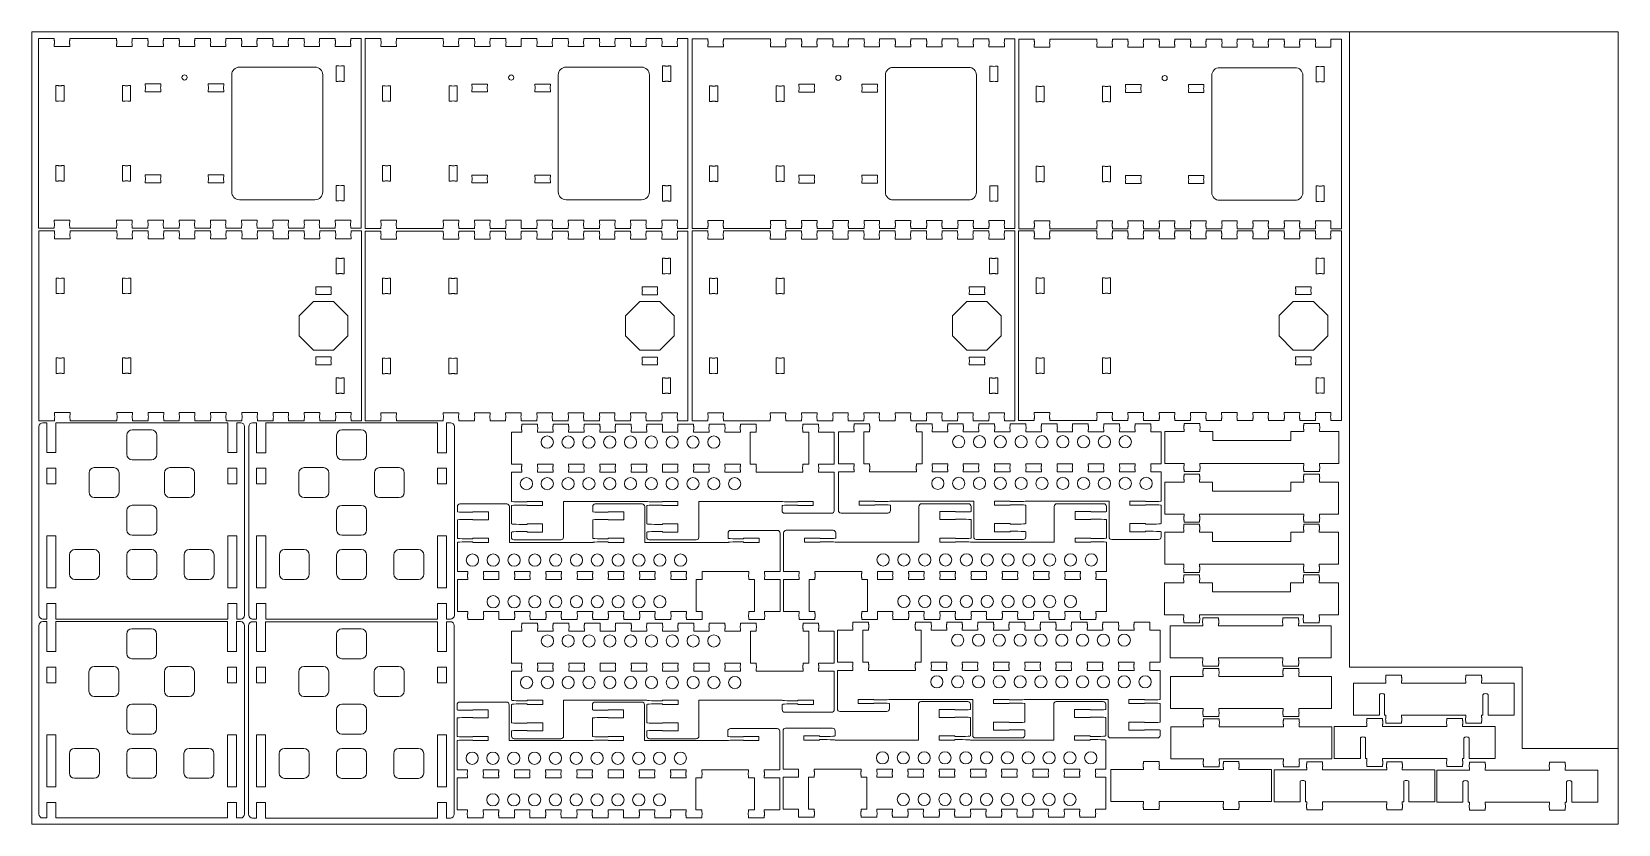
# Paper-space layout '4 Robots - Vertical WB - No MB Cover' of a CAD drawing. Header units: millimetres. Extents: x 0 to 610, y 0 to 305.
# The model-space entities are those that its viewports show. They can reach past a viewport. Long polylines and large blocks are cut down to what shows.
import ezdxf

# ---------------------------------------------------------------- set-up
doc = ezdxf.new("R2010")
doc.units = ezdxf.units.MM
doc.header["$LTSCALE"] = 12.7
doc.linetypes.add('HIDDEN', pattern=[0.15, 0.1, -0.05])
for name, color, linetype, lineweight in [('Hidden', 7, 'HIDDEN', 15), ('SKETCHED_GEOMETRY', 1, 'Continuous', 15), ('Visible', 1, 'Continuous', 13)]:
    doc.layers.add(name, color=color, linetype=linetype, lineweight=lineweight)

msp = doc.modelspace()

# ---------------------------------------------------------------- linework, layer by layer
at = {"layer": 'Hidden', "color": 5, "linetype": 'Continuous', "lineweight": 15}
for centre in [(62.3, 287.2), (187.79, 287.18), (313.47, 287.09), (438.89, 286.97)]:
    msp.add_circle(centre, 1, dxfattribs=at)
at = {"layer": 'SKETCHED_GEOMETRY'}
for p, q in [((509.95, 304.82), (509.95, 60.46)), ((509.95, 60.46), (576.23, 60.46)), ((576.23, 60.46), (576.23, 29.09)), ((576.23, 29.09), (616.84, 29.09))]:
    msp.add_line(p, q, dxfattribs=at)
at = {"layer": 'Visible'}
for p, q in [((6.2, 302.2), (6.2, 229.2)), ((6.2, 302.2), (12.2, 302.2)), ((12.2, 301.45), (12.2, 302.2)), ((12.2, 299.1), (12.2, 299.95)), ((18.2, 299.1), (12.2, 299.1)), ((18.2, 301.45), (18.2, 302.2)), ((18.2, 302.2), (36.2, 302.2)), ((18.2, 299.1), (18.2, 299.95)), ((36.2, 301.45), (36.2, 302.2)), ((36.2, 299.1), (36.2, 299.95)), ((42.2, 299.1), (36.2, 299.1)), ((42.2, 301.45), (42.2, 302.2)), ((42.2, 302.2), (48.2, 302.2)), ((42.2, 299.1), (42.2, 299.95)), ((48.2, 301.45), (48.2, 302.2)), ((48.2, 299.1), (48.2, 299.95)), ((54.2, 299.1), (48.2, 299.1)), ((54.2, 301.45), (54.2, 302.2)), ((54.2, 302.2), (60.2, 302.2)), ((54.2, 299.1), (54.2, 299.95)), ((60.2, 301.45), (60.2, 302.2)), ((60.2, 299.1), (60.2, 299.95)), ((66.2, 299.1), (60.2, 299.1)), ((66.2, 301.45), (66.2, 302.2)), ((66.2, 302.2), (72.2, 302.2)), ((66.2, 299.1), (66.2, 299.95)), ((72.2, 301.45), (72.2, 302.2)), ((72.2, 299.1), (72.2, 299.95)), ((78.2, 299.1), (72.2, 299.1)), ((78.2, 301.45), (78.2, 302.2)), ((78.2, 302.2), (84.2, 302.2)), ((78.2, 299.1), (78.2, 299.95)), ((84.2, 301.45), (84.2, 302.2)), ((84.2, 299.1), (84.2, 299.95)), ((90.2, 299.1), (84.2, 299.1)), ((90.2, 301.45), (90.2, 302.2)), ((90.2, 302.2), (96.2, 302.2)), ((90.2, 299.1), (90.2, 299.95)), ((96.2, 301.45), (96.2, 302.2)), ((96.2, 299.1), (96.2, 299.95)), ((102.2, 299.1), (96.2, 299.1)), ((102.2, 301.45), (102.2, 302.2)), ((102.2, 302.2), (108.2, 302.2)), ((102.2, 299.1), (102.2, 299.95)), ((108.2, 301.45), (108.2, 302.2)), ((108.2, 299.1), (108.2, 299.95)), ((114.2, 299.1), (108.2, 299.1)), ((114.2, 301.45), (114.2, 302.2)), ((114.2, 302.2), (120.2, 302.2)), ((114.2, 299.1), (114.2, 299.95)), ((120.2, 301.45), (120.2, 302.2)), ((120.2, 299.1), (120.2, 299.95)), ((126.2, 299.1), (120.2, 299.1)), ((126.2, 301.45), (126.2, 302.2)), ((126.2, 302.2), (130.2, 302.2)), ((126.2, 299.1), (126.2, 299.95)), ((130.2, 229.2), (130.2, 302.2)), ((131.69, 302.18), (131.69, 229.18)), ((131.69, 302.18), (137.69, 302.18)), ((137.69, 301.43), (137.69, 302.18)), ((137.69, 299.08), (137.69, 299.93)), ((143.69, 299.08), (137.69, 299.08)), ((143.69, 301.43), (143.69, 302.18)), ((143.69, 302.18), (161.69, 302.18)), ((143.69, 299.08), (143.69, 299.93)), ((161.69, 301.43), (161.69, 302.18)), ((161.69, 299.08), (161.69, 299.93)), ((167.69, 299.08), (161.69, 299.08)), ((167.69, 301.43), (167.69, 302.18)), ((167.69, 302.18), (173.69, 302.18)), ((167.69, 299.08), (167.69, 299.93)), ((173.69, 301.43), (173.69, 302.18)), ((173.69, 299.08), (173.69, 299.93)), ((179.69, 299.08), (173.69, 299.08)), ((179.69, 301.43), (179.69, 302.18)), ((179.69, 302.18), (185.69, 302.18)), ((179.69, 299.08), (179.69, 299.93)), ((185.69, 301.43), (185.69, 302.18)), ((185.69, 299.08), (185.69, 299.93)), ((191.69, 299.08), (185.69, 299.08)), ((191.69, 301.43), (191.69, 302.18)), ((191.69, 302.18), (197.69, 302.18)), ((191.69, 299.08), (191.69, 299.93)), ((197.69, 301.43), (197.69, 302.18)), ((197.69, 299.08), (197.69, 299.93)), ((203.69, 299.08), (197.69, 299.08)), ((203.69, 301.43), (203.69, 302.18)), ((203.69, 302.18), (209.69, 302.18)), ((203.69, 299.08), (203.69, 299.93)), ((209.69, 301.43), (209.69, 302.18)), ((209.69, 299.08), (209.69, 299.93)), ((215.69, 299.08), (209.69, 299.08)), ((215.69, 301.43), (215.69, 302.18)), ((215.69, 302.18), (221.69, 302.18)), ((215.69, 299.08), (215.69, 299.93)), ((221.69, 301.43), (221.69, 302.18)), ((221.69, 299.08), (221.69, 299.93)), ((227.69, 299.08), (221.69, 299.08)), ((227.69, 301.43), (227.69, 302.18)), ((227.69, 302.18), (233.69, 302.18)), ((227.69, 299.08), (227.69, 299.93)), ((233.69, 301.43), (233.69, 302.18)), ((233.69, 299.08), (233.69, 299.93)), ((239.69, 299.08), (233.69, 299.08)), ((239.69, 301.43), (239.69, 302.18)), ((239.69, 302.18), (245.69, 302.18)), ((239.69, 299.08), (239.69, 299.93)), ((245.69, 301.43), (245.69, 302.18)), ((245.69, 299.08), (245.69, 299.93)), ((251.69, 299.08), (245.69, 299.08)), ((251.69, 301.43), (251.69, 302.18)), ((251.69, 302.18), (255.69, 302.18)), ((251.69, 299.08), (251.69, 299.93)), ((255.69, 229.18), (255.69, 302.18)), ((257.37, 302.09), (257.37, 229.09)), ((257.37, 302.09), (263.37, 302.09)), ((263.37, 301.34), (263.37, 302.09)), ((263.37, 298.99), (263.37, 299.84)), ((269.37, 298.99), (263.37, 298.99)), ((269.37, 301.34), (269.37, 302.09)), ((269.37, 302.09), (287.37, 302.09)), ((269.37, 298.99), (269.37, 299.84)), ((287.37, 301.34), (287.37, 302.09)), ((287.37, 298.99), (287.37, 299.84)), ((293.37, 298.99), (287.37, 298.99)), ((293.37, 301.34), (293.37, 302.09)), ((293.37, 302.09), (299.37, 302.09)), ((293.37, 298.99), (293.37, 299.84)), ((299.37, 301.34), (299.37, 302.09)), ((299.37, 298.99), (299.37, 299.84)), ((305.37, 298.99), (299.37, 298.99)), ((305.37, 301.34), (305.37, 302.09)), ((305.37, 302.09), (311.37, 302.09)), ((305.37, 298.99), (305.37, 299.84)), ((311.37, 301.34), (311.37, 302.09)), ((311.37, 298.99), (311.37, 299.84)), ((317.37, 298.99), (311.37, 298.99)), ((317.37, 301.34), (317.37, 302.09)), ((317.37, 302.09), (323.37, 302.09)), ((317.37, 298.99), (317.37, 299.84)), ((323.37, 301.34), (323.37, 302.09)), ((323.37, 298.99), (323.37, 299.84)), ((329.37, 298.99), (323.37, 298.99)), ((329.37, 301.34), (329.37, 302.09)), ((329.37, 302.09), (335.37, 302.09)), ((329.37, 298.99), (329.37, 299.84)), ((335.37, 301.34), (335.37, 302.09)), ((335.37, 298.99), (335.37, 299.84)), ((341.37, 298.99), (335.37, 298.99)), ((341.37, 301.34), (341.37, 302.09)), ((341.37, 302.09), (347.37, 302.09)), ((341.37, 298.99), (341.37, 299.84)), ((347.37, 301.34), (347.37, 302.09)), ((347.37, 298.99), (347.37, 299.84)), ((353.37, 298.99), (347.37, 298.99)), ((353.37, 301.34), (353.37, 302.09)), ((353.37, 302.09), (359.37, 302.09)), ((353.37, 298.99), (353.37, 299.84)), ((359.37, 301.34), (359.37, 302.09)), ((359.37, 298.99), (359.37, 299.84)), ((365.37, 298.99), (359.37, 298.99)), ((365.37, 301.34), (365.37, 302.09)), ((365.37, 302.09), (371.37, 302.09)), ((365.37, 298.99), (365.37, 299.84)), ((371.37, 301.34), (371.37, 302.09)), ((371.37, 298.99), (371.37, 299.84)), ((377.37, 298.99), (371.37, 298.99)), ((377.37, 301.34), (377.37, 302.09)), ((377.37, 302.09), (381.37, 302.09)), ((377.37, 298.99), (377.37, 299.84)), ((381.37, 229.09), (381.37, 302.09)), ((382.79, 301.97), (382.79, 228.97)), ((382.79, 301.97), (388.79, 301.97)), ((388.79, 301.22), (388.79, 301.97)), ((388.79, 298.87), (388.79, 299.72)), ((394.79, 298.87), (388.79, 298.87)), ((394.79, 301.22), (394.79, 301.97)), ((394.79, 301.97), (412.79, 301.97)), ((394.79, 298.87), (394.79, 299.72)), ((412.79, 301.22), (412.79, 301.97)), ((412.79, 298.87), (412.79, 299.72)), ((418.79, 298.87), (412.79, 298.87)), ((418.79, 301.22), (418.79, 301.97)), ((418.79, 301.97), (424.79, 301.97)), ((418.79, 298.87), (418.79, 299.72)), ((424.79, 301.22), (424.79, 301.97)), ((424.79, 298.87), (424.79, 299.72)), ((430.79, 298.87), (424.79, 298.87)), ((430.79, 301.22), (430.79, 301.97)), ((430.79, 301.97), (436.79, 301.97)), ((430.79, 298.87), (430.79, 299.72)), ((436.79, 301.22), (436.79, 301.97)), ((436.79, 298.87), (436.79, 299.72)), ((442.79, 298.87), (436.79, 298.87)), ((442.79, 301.22), (442.79, 301.97)), ((442.79, 301.97), (448.79, 301.97)), ((442.79, 298.87), (442.79, 299.72)), ((448.79, 301.22), (448.79, 301.97)), ((448.79, 298.87), (448.79, 299.72)), ((454.79, 298.87), (448.79, 298.87)), ((454.79, 301.22), (454.79, 301.97)), ((454.79, 301.97), (460.79, 301.97)), ((454.79, 298.87), (454.79, 299.72)), ((460.79, 301.22), (460.79, 301.97)), ((460.79, 298.87), (460.79, 299.72)), ((466.79, 298.87), (460.79, 298.87)), ((466.79, 301.22), (466.79, 301.97)), ((466.79, 301.97), (472.79, 301.97)), ((466.79, 298.87), (466.79, 299.72)), ((472.79, 301.22), (472.79, 301.97)), ((472.79, 298.87), (472.79, 299.72)), ((478.79, 298.87), (472.79, 298.87)), ((478.79, 301.22), (478.79, 301.97)), ((478.79, 301.97), (484.79, 301.97)), ((478.79, 298.87), (478.79, 299.72)), ((484.79, 301.22), (484.79, 301.97)), ((484.79, 298.87), (484.79, 299.72)), ((490.79, 298.87), (484.79, 298.87)), ((490.79, 301.22), (490.79, 301.97)), ((490.79, 301.97), (496.79, 301.97)), ((490.79, 298.87), (490.79, 299.72)), ((496.79, 301.22), (496.79, 301.97)), ((496.79, 298.87), (496.79, 299.72)), ((502.79, 298.87), (496.79, 298.87)), ((502.79, 301.22), (502.79, 301.97)), ((502.79, 301.97), (506.79, 301.97)), ((502.79, 298.87), (502.79, 299.72)), ((506.79, 228.97), (506.79, 301.97)), ((80.4, 288.2), (80.4, 243.2)), ((83.4, 291.2), (112.4, 291.2)), ((115.4, 288.2), (115.4, 243.2)), ((120.5, 285.7), (120.5, 291.7)), ((120.5, 291.7), (121.3, 291.7)), ((122.8, 291.7), (123.6, 291.7)), ((123.6, 285.7), (123.6, 291.7)), ((205.89, 288.18), (205.89, 243.18)), ((208.89, 291.18), (237.89, 291.18)), ((240.89, 288.18), (240.89, 243.18)), ((245.99, 285.68), (245.99, 291.68)), ((245.99, 291.68), (246.79, 291.68)), ((248.29, 291.68), (249.09, 291.68)), ((249.09, 285.68), (249.09, 291.68)), ((331.57, 288.09), (331.57, 243.09)), ((334.57, 291.09), (363.57, 291.09)), ((366.57, 288.09), (366.57, 243.09)), ((371.67, 285.59), (371.67, 291.59)), ((371.67, 291.59), (372.47, 291.59)), ((373.97, 291.59), (374.77, 291.59)), ((374.77, 285.59), (374.77, 291.59)), ((456.99, 287.97), (456.99, 242.97)), ((459.99, 290.97), (488.99, 290.97)), ((491.99, 287.97), (491.99, 242.97)), ((497.09, 285.47), (497.09, 291.47)), ((497.09, 291.47), (497.89, 291.47)), ((499.39, 291.47), (500.19, 291.47)), ((500.19, 285.47), (500.19, 291.47)), ((12.88, 284.06), (12.88, 278.06)), ((12.88, 284.06), (13.68, 284.06)), ((15.18, 284.06), (15.98, 284.06)), ((15.98, 284.06), (15.98, 278.06)), ((38.43, 284.06), (38.43, 278.06)), ((39.23, 284.06), (38.43, 284.06)), ((41.53, 284.06), (40.73, 284.06)), ((41.53, 284.06), (41.53, 278.06)), ((47.2, 284.7), (53.2, 284.7)), ((47.2, 284.7), (47.2, 283.95)), ((47.2, 282.45), (47.2, 281.7)), ((47.2, 281.7), (53.2, 281.7)), ((53.2, 284.7), (53.2, 283.95)), ((53.2, 282.45), (53.2, 281.7)), ((77.4, 284.7), (71.4, 284.7)), ((71.4, 284.7), (71.4, 283.95)), ((71.4, 282.45), (71.4, 281.7)), ((77.4, 281.7), (71.4, 281.7)), ((77.4, 284.7), (77.4, 283.95)), ((77.4, 282.45), (77.4, 281.7)), ((120.5, 285.7), (121.3, 285.7)), ((122.8, 285.7), (123.6, 285.7)), ((138.36, 284.04), (138.36, 278.04)), ((138.36, 284.04), (139.16, 284.04)), ((140.66, 284.04), (141.46, 284.04)), ((141.46, 284.04), (141.46, 278.04)), ((163.91, 284.04), (163.91, 278.04)), ((164.71, 284.04), (163.91, 284.04)), ((167.01, 284.04), (166.21, 284.04)), ((167.01, 284.04), (167.01, 278.04)), ((172.69, 284.68), (178.69, 284.68)), ((172.69, 284.68), (172.69, 283.93)), ((172.69, 282.43), (172.69, 281.68)), ((172.69, 281.68), (178.69, 281.68)), ((178.69, 284.68), (178.69, 283.93)), ((178.69, 282.43), (178.69, 281.68)), ((202.89, 284.68), (196.89, 284.68)), ((196.89, 284.68), (196.89, 283.93)), ((196.89, 282.43), (196.89, 281.68)), ((202.89, 281.68), (196.89, 281.68)), ((202.89, 284.68), (202.89, 283.93)), ((202.89, 282.43), (202.89, 281.68)), ((245.99, 285.68), (246.79, 285.68)), ((248.29, 285.68), (249.09, 285.68)), ((264.04, 283.95), (264.04, 277.95)), ((264.04, 283.95), (264.84, 283.95)), ((266.34, 283.95), (267.14, 283.95)), ((267.14, 283.95), (267.14, 277.95)), ((289.59, 283.95), (289.59, 277.95)), ((290.39, 283.95), (289.59, 283.95)), ((292.69, 283.95), (291.89, 283.95)), ((292.69, 283.95), (292.69, 277.95)), ((298.37, 284.59), (304.37, 284.59)), ((298.37, 284.59), (298.37, 283.84)), ((298.37, 282.34), (298.37, 281.59)), ((298.37, 281.59), (304.37, 281.59)), ((304.37, 284.59), (304.37, 283.84)), ((304.37, 282.34), (304.37, 281.59)), ((328.57, 284.59), (322.57, 284.59)), ((322.57, 284.59), (322.57, 283.84)), ((322.57, 282.34), (322.57, 281.59)), ((328.57, 281.59), (322.57, 281.59)), ((328.57, 284.59), (328.57, 283.84)), ((328.57, 282.34), (328.57, 281.59)), ((371.67, 285.59), (372.47, 285.59)), ((373.97, 285.59), (374.77, 285.59)), ((389.46, 283.83), (389.46, 277.83)), ((389.46, 283.83), (390.26, 283.83)), ((391.76, 283.83), (392.56, 283.83)), ((392.56, 283.83), (392.56, 277.83)), ((415.01, 283.83), (415.01, 277.83)), ((415.81, 283.83), (415.01, 283.83)), ((418.11, 283.83), (417.31, 283.83)), ((418.11, 283.83), (418.11, 277.83)), ((423.79, 284.47), (429.79, 284.47)), ((423.79, 284.47), (423.79, 283.72)), ((423.79, 282.22), (423.79, 281.47)), ((423.79, 281.47), (429.79, 281.47)), ((429.79, 284.47), (429.79, 283.72)), ((429.79, 282.22), (429.79, 281.47)), ((453.99, 284.47), (447.99, 284.47)), ((447.99, 284.47), (447.99, 283.72)), ((447.99, 282.22), (447.99, 281.47)), ((453.99, 281.47), (447.99, 281.47)), ((453.99, 284.47), (453.99, 283.72)), ((453.99, 282.22), (453.99, 281.47)), ((497.09, 285.47), (497.89, 285.47)), ((499.39, 285.47), (500.19, 285.47)), ((12.88, 278.06), (13.68, 278.06)), ((15.18, 278.06), (15.98, 278.06)), ((39.23, 278.06), (38.43, 278.06)), ((41.53, 278.06), (40.73, 278.06)), ((138.36, 278.04), (139.16, 278.04)), ((140.66, 278.04), (141.46, 278.04)), ((164.71, 278.04), (163.91, 278.04)), ((167.01, 278.04), (166.21, 278.04)), ((264.04, 277.95), (264.84, 277.95)), ((266.34, 277.95), (267.14, 277.95)), ((290.39, 277.95), (289.59, 277.95)), ((292.69, 277.95), (291.89, 277.95)), ((389.46, 277.83), (390.26, 277.83)), ((391.76, 277.83), (392.56, 277.83)), ((415.81, 277.83), (415.01, 277.83)), ((418.11, 277.83), (417.31, 277.83)), ((12.88, 253.34), (13.68, 253.34)), ((12.88, 247.34), (12.88, 253.34)), ((15.18, 253.34), (15.98, 253.34)), ((15.98, 247.34), (15.98, 253.34)), ((38.43, 247.34), (38.43, 253.34)), ((39.23, 253.34), (38.43, 253.34)), ((41.53, 253.34), (40.73, 253.34)), ((41.53, 247.34), (41.53, 253.34)), ((138.36, 253.32), (139.16, 253.32)), ((138.36, 247.32), (138.36, 253.32)), ((140.66, 253.32), (141.46, 253.32)), ((141.46, 247.32), (141.46, 253.32)), ((163.91, 247.32), (163.91, 253.32)), ((164.71, 253.32), (163.91, 253.32)), ((167.01, 253.32), (166.21, 253.32)), ((167.01, 247.32), (167.01, 253.32)), ((264.04, 253.23), (264.84, 253.23)), ((264.04, 247.23), (264.04, 253.23)), ((266.34, 253.23), (267.14, 253.23)), ((267.14, 247.23), (267.14, 253.23)), ((289.59, 247.23), (289.59, 253.23)), ((290.39, 253.23), (289.59, 253.23)), ((292.69, 253.23), (291.89, 253.23)), ((292.69, 247.23), (292.69, 253.23)), ((389.46, 253.11), (390.26, 253.11)), ((389.46, 247.11), (389.46, 253.11)), ((391.76, 253.11), (392.56, 253.11)), ((392.56, 247.11), (392.56, 253.11)), ((415.01, 247.11), (415.01, 253.11)), ((415.81, 253.11), (415.01, 253.11)), ((418.11, 253.11), (417.31, 253.11)), ((418.11, 247.11), (418.11, 253.11)), ((12.88, 247.34), (13.68, 247.34)), ((15.18, 247.34), (15.98, 247.34)), ((39.23, 247.34), (38.43, 247.34)), ((41.53, 247.34), (40.73, 247.34)), ((47.2, 249.7), (53.2, 249.7)), ((47.2, 248.95), (47.2, 249.7)), ((47.2, 246.7), (47.2, 247.45)), ((47.2, 246.7), (53.2, 246.7)), ((53.2, 248.95), (53.2, 249.7)), ((53.2, 246.7), (53.2, 247.45)), ((77.4, 249.7), (71.4, 249.7)), ((71.4, 248.95), (71.4, 249.7)), ((71.4, 246.7), (71.4, 247.45)), ((77.4, 246.7), (71.4, 246.7)), ((77.4, 248.95), (77.4, 249.7)), ((77.4, 246.7), (77.4, 247.45)), ((120.5, 245.7), (120.5, 239.7)), ((120.5, 245.7), (121.3, 245.7)), ((122.8, 245.7), (123.6, 245.7)), ((123.6, 245.7), (123.6, 239.7)), ((138.36, 247.32), (139.16, 247.32)), ((140.66, 247.32), (141.46, 247.32)), ((164.71, 247.32), (163.91, 247.32)), ((167.01, 247.32), (166.21, 247.32)), ((172.69, 249.68), (178.69, 249.68)), ((172.69, 248.93), (172.69, 249.68)), ((172.69, 246.68), (172.69, 247.43)), ((172.69, 246.68), (178.69, 246.68)), ((178.69, 248.93), (178.69, 249.68)), ((178.69, 246.68), (178.69, 247.43)), ((202.89, 249.68), (196.89, 249.68)), ((196.89, 248.93), (196.89, 249.68)), ((196.89, 246.68), (196.89, 247.43)), ((202.89, 246.68), (196.89, 246.68)), ((202.89, 248.93), (202.89, 249.68)), ((202.89, 246.68), (202.89, 247.43)), ((245.99, 245.68), (245.99, 239.68)), ((245.99, 245.68), (246.79, 245.68)), ((248.29, 245.68), (249.09, 245.68)), ((249.09, 245.68), (249.09, 239.68)), ((264.04, 247.23), (264.84, 247.23)), ((266.34, 247.23), (267.14, 247.23)), ((290.39, 247.23), (289.59, 247.23)), ((292.69, 247.23), (291.89, 247.23)), ((298.37, 249.59), (304.37, 249.59)), ((298.37, 248.84), (298.37, 249.59)), ((298.37, 246.59), (298.37, 247.34)), ((298.37, 246.59), (304.37, 246.59)), ((304.37, 248.84), (304.37, 249.59)), ((304.37, 246.59), (304.37, 247.34)), ((328.57, 249.59), (322.57, 249.59)), ((322.57, 248.84), (322.57, 249.59)), ((322.57, 246.59), (322.57, 247.34)), ((328.57, 246.59), (322.57, 246.59)), ((328.57, 248.84), (328.57, 249.59)), ((328.57, 246.59), (328.57, 247.34)), ((371.67, 245.59), (371.67, 239.59)), ((371.67, 245.59), (372.47, 245.59)), ((373.97, 245.59), (374.77, 245.59)), ((374.77, 245.59), (374.77, 239.59)), ((389.46, 247.11), (390.26, 247.11)), ((391.76, 247.11), (392.56, 247.11)), ((415.81, 247.11), (415.01, 247.11)), ((418.11, 247.11), (417.31, 247.11)), ((423.79, 249.47), (429.79, 249.47)), ((423.79, 248.72), (423.79, 249.47)), ((423.79, 246.47), (423.79, 247.22)), ((423.79, 246.47), (429.79, 246.47)), ((429.79, 248.72), (429.79, 249.47)), ((429.79, 246.47), (429.79, 247.22)), ((453.99, 249.47), (447.99, 249.47)), ((447.99, 248.72), (447.99, 249.47)), ((447.99, 246.47), (447.99, 247.22)), ((453.99, 246.47), (447.99, 246.47)), ((453.99, 248.72), (453.99, 249.47)), ((453.99, 246.47), (453.99, 247.22)), ((497.09, 245.47), (497.09, 239.47)), ((497.09, 245.47), (497.89, 245.47)), ((499.39, 245.47), (500.19, 245.47)), ((500.19, 245.47), (500.19, 239.47)), ((83.4, 240.2), (112.4, 240.2)), ((120.5, 239.7), (121.3, 239.7)), ((122.8, 239.7), (123.6, 239.7)), ((208.89, 240.18), (237.89, 240.18)), ((245.99, 239.68), (246.79, 239.68)), ((248.29, 239.68), (249.09, 239.68)), ((334.57, 240.09), (363.57, 240.09)), ((371.67, 239.59), (372.47, 239.59)), ((373.97, 239.59), (374.77, 239.59)), ((459.99, 239.97), (488.99, 239.97)), ((497.09, 239.47), (497.89, 239.47)), ((499.39, 239.47), (500.19, 239.47)), ((18.2, 232.3), (12.2, 232.3)), ((12.2, 232.3), (12.2, 231.45)), ((18.2, 232.3), (18.2, 231.45)), ((42.2, 232.3), (36.2, 232.3)), ((36.2, 232.3), (36.2, 231.45)), ((42.2, 232.3), (42.2, 231.45)), ((54.2, 232.3), (48.2, 232.3)), ((48.2, 232.3), (48.2, 231.45)), ((54.2, 232.3), (54.2, 231.45)), ((66.2, 232.3), (60.2, 232.3)), ((60.2, 232.3), (60.2, 231.45)), ((66.2, 232.3), (66.2, 231.45)), ((78.2, 232.3), (72.2, 232.3)), ((72.2, 232.3), (72.2, 231.45)), ((78.2, 232.3), (78.2, 231.45)), ((90.2, 232.3), (84.2, 232.3)), ((84.2, 232.3), (84.2, 231.45)), ((90.2, 232.3), (90.2, 231.45)), ((102.2, 232.3), (96.2, 232.3)), ((96.2, 232.3), (96.2, 231.45)), ((102.2, 232.3), (102.2, 231.45)), ((114.2, 232.3), (108.2, 232.3)), ((108.2, 232.3), (108.2, 231.45)), ((114.2, 232.3), (114.2, 231.45)), ((126.2, 232.3), (120.2, 232.3)), ((120.2, 232.3), (120.2, 231.45)), ((126.2, 232.3), (126.2, 231.45)), ((143.69, 232.28), (137.69, 232.28)), ((137.69, 232.28), (137.69, 231.43)), ((143.69, 232.28), (143.69, 231.43)), ((167.69, 232.28), (161.69, 232.28)), ((161.69, 232.28), (161.69, 231.43)), ((167.69, 232.28), (167.69, 231.43)), ((179.69, 232.28), (173.69, 232.28)), ((173.69, 232.28), (173.69, 231.43)), ((179.69, 232.28), (179.69, 231.43)), ((191.69, 232.28), (185.69, 232.28)), ((185.69, 232.28), (185.69, 231.43)), ((191.69, 232.28), (191.69, 231.43)), ((203.69, 232.28), (197.69, 232.28)), ((197.69, 232.28), (197.69, 231.43)), ((203.69, 232.28), (203.69, 231.43)), ((215.69, 232.28), (209.69, 232.28)), ((209.69, 232.28), (209.69, 231.43)), ((215.69, 232.28), (215.69, 231.43)), ((227.69, 232.28), (221.69, 232.28)), ((221.69, 232.28), (221.69, 231.43)), ((227.69, 232.28), (227.69, 231.43)), ((239.69, 232.28), (233.69, 232.28)), ((233.69, 232.28), (233.69, 231.43)), ((239.69, 232.28), (239.69, 231.43)), ((251.69, 232.28), (245.69, 232.28)), ((245.69, 232.28), (245.69, 231.43)), ((251.69, 232.28), (251.69, 231.43)), ((269.37, 232.19), (263.37, 232.19)), ((263.37, 232.19), (263.37, 231.34)), ((269.37, 232.19), (269.37, 231.34)), ((293.37, 232.19), (287.37, 232.19)), ((287.37, 232.19), (287.37, 231.34)), ((293.37, 232.19), (293.37, 231.34)), ((305.37, 232.19), (299.37, 232.19)), ((299.37, 232.19), (299.37, 231.34)), ((305.37, 232.19), (305.37, 231.34)), ((317.37, 232.19), (311.37, 232.19)), ((311.37, 232.19), (311.37, 231.34)), ((317.37, 232.19), (317.37, 231.34)), ((329.37, 232.19), (323.37, 232.19)), ((323.37, 232.19), (323.37, 231.34)), ((329.37, 232.19), (329.37, 231.34)), ((341.37, 232.19), (335.37, 232.19)), ((335.37, 232.19), (335.37, 231.34)), ((341.37, 232.19), (341.37, 231.34)), ((353.37, 232.19), (347.37, 232.19)), ((347.37, 232.19), (347.37, 231.34)), ((353.37, 232.19), (353.37, 231.34)), ((365.37, 232.19), (359.37, 232.19)), ((359.37, 232.19), (359.37, 231.34)), ((365.37, 232.19), (365.37, 231.34)), ((377.37, 232.19), (371.37, 232.19)), ((371.37, 232.19), (371.37, 231.34)), ((377.37, 232.19), (377.37, 231.34)), ((394.79, 232.07), (388.79, 232.07)), ((388.79, 232.07), (388.79, 231.22)), ((394.79, 232.07), (394.79, 231.22)), ((418.79, 232.07), (412.79, 232.07)), ((412.79, 232.07), (412.79, 231.22)), ((418.79, 232.07), (418.79, 231.22)), ((430.79, 232.07), (424.79, 232.07)), ((424.79, 232.07), (424.79, 231.22)), ((430.79, 232.07), (430.79, 231.22)), ((442.79, 232.07), (436.79, 232.07)), ((436.79, 232.07), (436.79, 231.22)), ((442.79, 232.07), (442.79, 231.22)), ((454.79, 232.07), (448.79, 232.07)), ((448.79, 232.07), (448.79, 231.22)), ((454.79, 232.07), (454.79, 231.22)), ((466.79, 232.07), (460.79, 232.07)), ((460.79, 232.07), (460.79, 231.22)), ((466.79, 232.07), (466.79, 231.22)), ((478.79, 232.07), (472.79, 232.07)), ((472.79, 232.07), (472.79, 231.22)), ((478.79, 232.07), (478.79, 231.22)), ((490.79, 232.07), (484.79, 232.07)), ((484.79, 232.07), (484.79, 231.22)), ((490.79, 232.07), (490.79, 231.22)), ((502.79, 232.07), (496.79, 232.07)), ((496.79, 232.07), (496.79, 231.22)), ((502.79, 232.07), (502.79, 231.22)), ((6.2, 229.2), (12.2, 229.2)), ((6.28, 228.21), (6.28, 155.21)), ((6.28, 228.21), (12.28, 228.21)), ((12.2, 229.95), (12.2, 229.2)), ((12.28, 227.46), (12.28, 228.21)), ((12.28, 225.11), (12.28, 225.96)), ((18.2, 229.95), (18.2, 229.2)), ((18.2, 229.2), (36.2, 229.2)), ((18.28, 227.46), (18.28, 228.21)), ((18.28, 228.21), (36.28, 228.21)), ((18.28, 225.11), (18.28, 225.96)), ((36.2, 229.95), (36.2, 229.2)), ((36.28, 227.46), (36.28, 228.21)), ((36.28, 225.11), (36.28, 225.96)), ((42.2, 229.95), (42.2, 229.2)), ((42.2, 229.2), (48.2, 229.2)), ((42.28, 227.46), (42.28, 228.21)), ((42.28, 228.21), (48.28, 228.21)), ((42.28, 225.11), (42.28, 225.96)), ((48.2, 229.95), (48.2, 229.2)), ((48.28, 227.46), (48.28, 228.21)), ((48.28, 225.11), (48.28, 225.96)), ((54.2, 229.95), (54.2, 229.2)), ((54.2, 229.2), (60.2, 229.2)), ((54.28, 227.46), (54.28, 228.21)), ((54.28, 228.21), (60.28, 228.21)), ((54.28, 225.11), (54.28, 225.96)), ((60.2, 229.95), (60.2, 229.2)), ((60.28, 227.46), (60.28, 228.21)), ((60.28, 225.11), (60.28, 225.96)), ((66.2, 229.95), (66.2, 229.2)), ((66.2, 229.2), (72.2, 229.2)), ((66.28, 227.46), (66.28, 228.21)), ((66.28, 228.21), (72.28, 228.21)), ((66.28, 225.11), (66.28, 225.96)), ((72.2, 229.95), (72.2, 229.2)), ((72.28, 227.46), (72.28, 228.21)), ((72.28, 225.11), (72.28, 225.96)), ((78.2, 229.95), (78.2, 229.2)), ((78.2, 229.2), (84.2, 229.2)), ((78.28, 227.46), (78.28, 228.21)), ((78.28, 228.21), (84.28, 228.21)), ((78.28, 225.11), (78.28, 225.96)), ((84.2, 229.95), (84.2, 229.2)), ((84.28, 227.46), (84.28, 228.21)), ((84.28, 225.11), (84.28, 225.96)), ((90.2, 229.95), (90.2, 229.2)), ((90.2, 229.2), (96.2, 229.2)), ((90.28, 227.46), (90.28, 228.21)), ((90.28, 228.21), (96.28, 228.21)), ((90.28, 225.11), (90.28, 225.96)), ((96.2, 229.95), (96.2, 229.2)), ((96.28, 227.46), (96.28, 228.21)), ((96.28, 225.11), (96.28, 225.96)), ((102.2, 229.95), (102.2, 229.2)), ((102.2, 229.2), (108.2, 229.2)), ((102.28, 227.46), (102.28, 228.21)), ((102.28, 228.21), (108.28, 228.21)), ((102.28, 225.11), (102.28, 225.96)), ((108.2, 229.95), (108.2, 229.2)), ((108.28, 227.46), (108.28, 228.21)), ((108.28, 225.11), (108.28, 225.96)), ((114.2, 229.95), (114.2, 229.2)), ((114.2, 229.2), (120.2, 229.2)), ((114.28, 227.46), (114.28, 228.21)), ((114.28, 228.21), (120.28, 228.21)), ((114.28, 225.11), (114.28, 225.96)), ((120.2, 229.95), (120.2, 229.2)), ((120.28, 227.46), (120.28, 228.21)), ((120.28, 225.11), (120.28, 225.96)), ((126.2, 229.95), (126.2, 229.2)), ((126.2, 229.2), (130.2, 229.2)), ((126.28, 227.46), (126.28, 228.21)), ((126.28, 228.21), (130.28, 228.21)), ((126.28, 225.11), (126.28, 225.96)), ((130.28, 155.21), (130.28, 228.21)), ((131.67, 228.15), (131.67, 155.15)), ((131.67, 228.15), (137.67, 228.15)), ((131.69, 229.18), (137.69, 229.18)), ((137.67, 227.4), (137.67, 228.15)), ((137.67, 225.05), (137.67, 225.9)), ((137.69, 229.93), (137.69, 229.18)), ((143.67, 227.4), (143.67, 228.15)), ((143.67, 228.15), (161.67, 228.15)), ((143.67, 225.05), (143.67, 225.9)), ((143.69, 229.93), (143.69, 229.18)), ((143.69, 229.18), (161.69, 229.18)), ((161.67, 227.4), (161.67, 228.15)), ((161.67, 225.05), (161.67, 225.9)), ((161.69, 229.93), (161.69, 229.18)), ((167.67, 227.4), (167.67, 228.15)), ((167.67, 228.15), (173.67, 228.15)), ((167.67, 225.05), (167.67, 225.9)), ((167.69, 229.93), (167.69, 229.18)), ((167.69, 229.18), (173.69, 229.18)), ((173.67, 227.4), (173.67, 228.15)), ((173.67, 225.05), (173.67, 225.9)), ((173.69, 229.93), (173.69, 229.18)), ((179.67, 227.4), (179.67, 228.15)), ((179.67, 228.15), (185.67, 228.15)), ((179.67, 225.05), (179.67, 225.9)), ((179.69, 229.93), (179.69, 229.18)), ((179.69, 229.18), (185.69, 229.18)), ((185.67, 227.4), (185.67, 228.15)), ((185.67, 225.05), (185.67, 225.9)), ((185.69, 229.93), (185.69, 229.18)), ((191.67, 227.4), (191.67, 228.15)), ((191.67, 228.15), (197.67, 228.15)), ((191.67, 225.05), (191.67, 225.9)), ((191.69, 229.93), (191.69, 229.18)), ((191.69, 229.18), (197.69, 229.18)), ((197.67, 227.4), (197.67, 228.15)), ((197.67, 225.05), (197.67, 225.9)), ((197.69, 229.93), (197.69, 229.18)), ((203.67, 227.4), (203.67, 228.15)), ((203.67, 228.15), (209.67, 228.15)), ((203.67, 225.05), (203.67, 225.9)), ((203.69, 229.93), (203.69, 229.18)), ((203.69, 229.18), (209.69, 229.18)), ((209.67, 227.4), (209.67, 228.15)), ((209.67, 225.05), (209.67, 225.9)), ((209.69, 229.93), (209.69, 229.18)), ((215.67, 227.4), (215.67, 228.15)), ((215.67, 228.15), (221.67, 228.15)), ((215.67, 225.05), (215.67, 225.9)), ((215.69, 229.93), (215.69, 229.18)), ((215.69, 229.18), (221.69, 229.18)), ((221.67, 227.4), (221.67, 228.15)), ((221.67, 225.05), (221.67, 225.9)), ((221.69, 229.93), (221.69, 229.18)), ((227.67, 227.4), (227.67, 228.15)), ((227.67, 228.15), (233.67, 228.15)), ((227.67, 225.05), (227.67, 225.9)), ((227.69, 229.93), (227.69, 229.18)), ((227.69, 229.18), (233.69, 229.18)), ((233.67, 227.4), (233.67, 228.15)), ((233.67, 225.05), (233.67, 225.9)), ((233.69, 229.93), (233.69, 229.18)), ((239.67, 227.4), (239.67, 228.15)), ((239.67, 228.15), (245.67, 228.15)), ((239.67, 225.05), (239.67, 225.9)), ((239.69, 229.93), (239.69, 229.18)), ((239.69, 229.18), (245.69, 229.18)), ((245.67, 227.4), (245.67, 228.15)), ((245.67, 225.05), (245.67, 225.9)), ((245.69, 229.93), (245.69, 229.18)), ((251.67, 227.4), (251.67, 228.15)), ((251.67, 228.15), (255.67, 228.15)), ((251.67, 225.05), (251.67, 225.9)), ((251.69, 229.93), (251.69, 229.18)), ((251.69, 229.18), (255.69, 229.18)), ((255.67, 155.15), (255.67, 228.15)), ((257.33, 228.18), (257.33, 155.18)), ((257.33, 228.18), (263.33, 228.18)), ((257.37, 229.09), (263.37, 229.09)), ((263.33, 227.43), (263.33, 228.18)), ((263.33, 225.08), (263.33, 225.93)), ((263.37, 229.84), (263.37, 229.09)), ((269.33, 227.43), (269.33, 228.18)), ((269.33, 228.18), (287.33, 228.18)), ((269.33, 225.08), (269.33, 225.93)), ((269.37, 229.84), (269.37, 229.09)), ((269.37, 229.09), (287.37, 229.09)), ((287.33, 227.43), (287.33, 228.18)), ((287.33, 225.08), (287.33, 225.93)), ((287.37, 229.84), (287.37, 229.09)), ((293.33, 227.43), (293.33, 228.18)), ((293.33, 228.18), (299.33, 228.18)), ((293.33, 225.08), (293.33, 225.93)), ((293.37, 229.84), (293.37, 229.09)), ((293.37, 229.09), (299.37, 229.09)), ((299.33, 227.43), (299.33, 228.18)), ((299.33, 225.08), (299.33, 225.93)), ((299.37, 229.84), (299.37, 229.09)), ((305.33, 227.43), (305.33, 228.18)), ((305.33, 228.18), (311.33, 228.18)), ((305.33, 225.08), (305.33, 225.93)), ((305.37, 229.84), (305.37, 229.09)), ((305.37, 229.09), (311.37, 229.09)), ((311.33, 227.43), (311.33, 228.18)), ((311.33, 225.08), (311.33, 225.93)), ((311.37, 229.84), (311.37, 229.09)), ((317.33, 227.43), (317.33, 228.18)), ((317.33, 228.18), (323.33, 228.18)), ((317.33, 225.08), (317.33, 225.93)), ((317.37, 229.84), (317.37, 229.09)), ((317.37, 229.09), (323.37, 229.09)), ((323.33, 227.43), (323.33, 228.18)), ((323.33, 225.08), (323.33, 225.93)), ((323.37, 229.84), (323.37, 229.09)), ((329.33, 227.43), (329.33, 228.18)), ((329.33, 228.18), (335.33, 228.18)), ((329.33, 225.08), (329.33, 225.93)), ((329.37, 229.84), (329.37, 229.09)), ((329.37, 229.09), (335.37, 229.09)), ((335.33, 227.43), (335.33, 228.18)), ((335.33, 225.08), (335.33, 225.93)), ((335.37, 229.84), (335.37, 229.09)), ((341.33, 227.43), (341.33, 228.18)), ((341.33, 228.18), (347.33, 228.18)), ((341.33, 225.08), (341.33, 225.93)), ((341.37, 229.84), (341.37, 229.09)), ((341.37, 229.09), (347.37, 229.09)), ((347.33, 227.43), (347.33, 228.18)), ((347.33, 225.08), (347.33, 225.93)), ((347.37, 229.84), (347.37, 229.09)), ((353.33, 227.43), (353.33, 228.18)), ((353.33, 228.18), (359.33, 228.18)), ((353.33, 225.08), (353.33, 225.93)), ((353.37, 229.84), (353.37, 229.09)), ((353.37, 229.09), (359.37, 229.09)), ((359.33, 227.43), (359.33, 228.18)), ((359.33, 225.08), (359.33, 225.93)), ((359.37, 229.84), (359.37, 229.09)), ((365.33, 227.43), (365.33, 228.18)), ((365.33, 228.18), (371.33, 228.18)), ((365.33, 225.08), (365.33, 225.93)), ((365.37, 229.84), (365.37, 229.09)), ((365.37, 229.09), (371.37, 229.09)), ((371.33, 227.43), (371.33, 228.18)), ((371.33, 225.08), (371.33, 225.93)), ((371.37, 229.84), (371.37, 229.09)), ((377.33, 227.43), (377.33, 228.18)), ((377.33, 228.18), (381.33, 228.18)), ((377.33, 225.08), (377.33, 225.93)), ((377.37, 229.84), (377.37, 229.09)), ((377.37, 229.09), (381.37, 229.09)), ((381.33, 155.18), (381.33, 228.18)), ((382.78, 228.24), (382.78, 155.24)), ((382.78, 228.24), (388.78, 228.24)), ((382.79, 228.97), (388.79, 228.97)), ((388.78, 227.49), (388.78, 228.24)), ((388.78, 225.14), (388.78, 225.99)), ((388.79, 229.72), (388.79, 228.97)), ((394.78, 227.49), (394.78, 228.24)), ((394.78, 228.24), (412.78, 228.24)), ((394.78, 225.14), (394.78, 225.99)), ((394.79, 229.72), (394.79, 228.97)), ((394.79, 228.97), (412.79, 228.97)), ((412.78, 227.49), (412.78, 228.24)), ((412.78, 225.14), (412.78, 225.99)), ((412.79, 229.72), (412.79, 228.97)), ((418.78, 227.49), (418.78, 228.24)), ((418.78, 228.24), (424.78, 228.24)), ((418.78, 225.14), (418.78, 225.99)), ((418.79, 229.72), (418.79, 228.97)), ((418.79, 228.97), (424.79, 228.97)), ((424.78, 227.49), (424.78, 228.24)), ((424.78, 225.14), (424.78, 225.99)), ((424.79, 229.72), (424.79, 228.97)), ((430.78, 227.49), (430.78, 228.24)), ((430.78, 228.24), (436.78, 228.24)), ((430.78, 225.14), (430.78, 225.99)), ((430.79, 229.72), (430.79, 228.97)), ((430.79, 228.97), (436.79, 228.97)), ((436.78, 227.49), (436.78, 228.24)), ((436.78, 225.14), (436.78, 225.99)), ((436.79, 229.72), (436.79, 228.97)), ((442.78, 227.49), (442.78, 228.24)), ((442.78, 228.24), (448.78, 228.24)), ((442.78, 225.14), (442.78, 225.99)), ((442.79, 229.72), (442.79, 228.97)), ((442.79, 228.97), (448.79, 228.97)), ((448.78, 227.49), (448.78, 228.24)), ((448.78, 225.14), (448.78, 225.99)), ((448.79, 229.72), (448.79, 228.97)), ((454.78, 227.49), (454.78, 228.24)), ((454.78, 228.24), (460.78, 228.24)), ((454.78, 225.14), (454.78, 225.99)), ((454.79, 229.72), (454.79, 228.97)), ((454.79, 228.97), (460.79, 228.97)), ((460.78, 227.49), (460.78, 228.24)), ((460.78, 225.14), (460.78, 225.99)), ((460.79, 229.72), (460.79, 228.97)), ((466.78, 227.49), (466.78, 228.24)), ((466.78, 228.24), (472.78, 228.24)), ((466.78, 225.14), (466.78, 225.99)), ((466.79, 229.72), (466.79, 228.97)), ((466.79, 228.97), (472.79, 228.97)), ((472.78, 227.49), (472.78, 228.24)), ((472.78, 225.14), (472.78, 225.99)), ((472.79, 229.72), (472.79, 228.97)), ((478.78, 227.49), (478.78, 228.24)), ((478.78, 228.24), (484.78, 228.24)), ((478.78, 225.14), (478.78, 225.99)), ((478.79, 229.72), (478.79, 228.97)), ((478.79, 228.97), (484.79, 228.97)), ((484.78, 227.49), (484.78, 228.24)), ((484.78, 225.14), (484.78, 225.99)), ((484.79, 229.72), (484.79, 228.97)), ((490.78, 227.49), (490.78, 228.24)), ((490.78, 228.24), (496.78, 228.24)), ((490.78, 225.14), (490.78, 225.99)), ((490.79, 229.72), (490.79, 228.97)), ((490.79, 228.97), (496.79, 228.97)), ((496.78, 227.49), (496.78, 228.24)), ((496.78, 225.14), (496.78, 225.99)), ((496.79, 229.72), (496.79, 228.97)), ((502.78, 227.49), (502.78, 228.24)), ((502.78, 228.24), (506.78, 228.24)), ((502.78, 225.14), (502.78, 225.99)), ((502.79, 229.72), (502.79, 228.97)), ((502.79, 228.97), (506.79, 228.97)), ((506.78, 155.24), (506.78, 228.24)), ((18.28, 225.11), (12.28, 225.11)), ((42.28, 225.11), (36.28, 225.11)), ((54.28, 225.11), (48.28, 225.11)), ((66.28, 225.11), (60.28, 225.11)), ((78.28, 225.11), (72.28, 225.11)), ((90.28, 225.11), (84.28, 225.11)), ((102.28, 225.11), (96.28, 225.11)), ((114.28, 225.11), (108.28, 225.11)), ((126.28, 225.11), (120.28, 225.11)), ((143.67, 225.05), (137.67, 225.05)), ((167.67, 225.05), (161.67, 225.05)), ((179.67, 225.05), (173.67, 225.05)), ((191.67, 225.05), (185.67, 225.05)), ((203.67, 225.05), (197.67, 225.05)), ((215.67, 225.05), (209.67, 225.05)), ((227.67, 225.05), (221.67, 225.05)), ((239.67, 225.05), (233.67, 225.05)), ((251.67, 225.05), (245.67, 225.05)), ((269.33, 225.08), (263.33, 225.08)), ((293.33, 225.08), (287.33, 225.08)), ((305.33, 225.08), (299.33, 225.08)), ((317.33, 225.08), (311.33, 225.08)), ((329.33, 225.08), (323.33, 225.08)), ((341.33, 225.08), (335.33, 225.08)), ((353.33, 225.08), (347.33, 225.08)), ((365.33, 225.08), (359.33, 225.08)), ((377.33, 225.08), (371.33, 225.08)), ((394.78, 225.14), (388.78, 225.14)), ((418.78, 225.14), (412.78, 225.14)), ((430.78, 225.14), (424.78, 225.14)), ((442.78, 225.14), (436.78, 225.14)), ((454.78, 225.14), (448.78, 225.14)), ((466.78, 225.14), (460.78, 225.14)), ((478.78, 225.14), (472.78, 225.14)), ((490.78, 225.14), (484.78, 225.14)), ((502.78, 225.14), (496.78, 225.14)), ((120.58, 211.71), (120.58, 217.71)), ((120.58, 217.71), (121.38, 217.71)), ((122.88, 217.71), (123.68, 217.71)), ((123.68, 211.71), (123.68, 217.71)), ((245.97, 211.65), (245.97, 217.65)), ((245.97, 217.65), (246.77, 217.65)), ((248.27, 217.65), (249.07, 217.65)), ((249.07, 211.65), (249.07, 217.65)), ((371.63, 211.68), (371.63, 217.68)), ((371.63, 217.68), (372.43, 217.68)), ((373.93, 217.68), (374.73, 217.68)), ((374.73, 211.68), (374.73, 217.68)), ((497.08, 211.74), (497.08, 217.74)), ((497.08, 217.74), (497.88, 217.74)), ((499.38, 217.74), (500.18, 217.74)), ((500.18, 211.74), (500.18, 217.74)), ((12.95, 210.07), (12.95, 204.07)), ((12.95, 210.07), (13.75, 210.07)), ((15.25, 210.07), (16.05, 210.07)), ((16.05, 210.07), (16.05, 204.07)), ((38.5, 210.07), (38.5, 204.07)), ((39.3, 210.07), (38.5, 210.07)), ((41.6, 210.07), (40.8, 210.07)), ((41.6, 210.07), (41.6, 204.07)), ((120.58, 211.71), (121.38, 211.71)), ((122.88, 211.71), (123.68, 211.71)), ((138.34, 210.01), (138.34, 204.01)), ((138.34, 210.01), (139.14, 210.01)), ((140.64, 210.01), (141.44, 210.01)), ((141.44, 210.01), (141.44, 204.01)), ((163.89, 210.01), (163.89, 204.01)), ((164.69, 210.01), (163.89, 210.01)), ((166.99, 210.01), (166.19, 210.01)), ((166.99, 210.01), (166.99, 204.01)), ((245.97, 211.65), (246.77, 211.65)), ((248.27, 211.65), (249.07, 211.65)), ((264, 210.04), (264, 204.04)), ((264, 210.04), (264.8, 210.04)), ((266.3, 210.04), (267.1, 210.04)), ((267.1, 210.04), (267.1, 204.04)), ((289.55, 210.04), (289.55, 204.04)), ((290.35, 210.04), (289.55, 210.04)), ((292.65, 210.04), (291.85, 210.04)), ((292.65, 210.04), (292.65, 204.04)), ((371.63, 211.68), (372.43, 211.68)), ((373.93, 211.68), (374.73, 211.68)), ((389.45, 210.1), (389.45, 204.1)), ((389.45, 210.1), (390.25, 210.1)), ((391.75, 210.1), (392.55, 210.1)), ((392.55, 210.1), (392.55, 204.1)), ((415, 210.1), (415, 204.1)), ((415.8, 210.1), (415, 210.1)), ((418.1, 210.1), (417.3, 210.1)), ((418.1, 210.1), (418.1, 204.1)), ((497.08, 211.74), (497.88, 211.74)), ((499.38, 211.74), (500.18, 211.74)), ((12.95, 204.07), (13.75, 204.07)), ((15.25, 204.07), (16.05, 204.07)), ((39.3, 204.07), (38.5, 204.07)), ((41.6, 204.07), (40.8, 204.07)), ((112.68, 206.71), (118.68, 206.71)), ((112.68, 205.96), (112.68, 206.71)), ((112.68, 203.71), (112.68, 204.46)), ((112.68, 203.71), (118.68, 203.71)), ((118.68, 205.96), (118.68, 206.71)), ((118.68, 203.71), (118.68, 204.46)), ((138.34, 204.01), (139.14, 204.01)), ((140.64, 204.01), (141.44, 204.01)), ((164.69, 204.01), (163.89, 204.01)), ((166.99, 204.01), (166.19, 204.01)), ((238.07, 206.65), (244.07, 206.65)), ((238.07, 205.9), (238.07, 206.65)), ((238.07, 203.65), (238.07, 204.4)), ((238.07, 203.65), (244.07, 203.65)), ((244.07, 205.9), (244.07, 206.65)), ((244.07, 203.65), (244.07, 204.4)), ((264, 204.04), (264.8, 204.04)), ((266.3, 204.04), (267.1, 204.04)), ((290.35, 204.04), (289.55, 204.04)), ((292.65, 204.04), (291.85, 204.04)), ((363.73, 206.68), (369.73, 206.68)), ((363.73, 205.93), (363.73, 206.68)), ((363.73, 203.68), (363.73, 204.43)), ((363.73, 203.68), (369.73, 203.68)), ((369.73, 205.93), (369.73, 206.68)), ((369.73, 203.68), (369.73, 204.43)), ((389.45, 204.1), (390.25, 204.1)), ((391.75, 204.1), (392.55, 204.1)), ((415.8, 204.1), (415, 204.1)), ((418.1, 204.1), (417.3, 204.1)), ((489.18, 206.74), (495.18, 206.74)), ((489.18, 205.99), (489.18, 206.74)), ((489.18, 203.74), (489.18, 204.49)), ((489.18, 203.74), (495.18, 203.74)), ((495.18, 205.99), (495.18, 206.74)), ((495.18, 203.74), (495.18, 204.49)), ((111.8, 201.07), (106.32, 195.59)), ((106.32, 195.59), (106.32, 187.84)), ((119.55, 201.07), (111.8, 201.07)), ((125.03, 195.59), (119.55, 201.07)), ((125.03, 187.84), (125.03, 195.59)), ((237.19, 201.01), (231.71, 195.53)), ((231.71, 195.53), (231.71, 187.78)), ((244.94, 201.01), (237.19, 201.01)), ((250.42, 195.53), (244.94, 201.01)), ((250.42, 187.78), (250.42, 195.53)), ((362.85, 201.04), (357.37, 195.56)), ((357.37, 195.56), (357.37, 187.81)), ((370.6, 201.04), (362.85, 201.04)), ((376.08, 195.56), (370.6, 201.04)), ((376.08, 187.81), (376.08, 195.56)), ((488.3, 201.1), (482.82, 195.62)), ((482.82, 195.62), (482.82, 187.87)), ((496.05, 201.1), (488.3, 201.1)), ((501.53, 195.62), (496.05, 201.1)), ((501.53, 187.87), (501.53, 195.62)), ((106.32, 187.84), (111.8, 182.36)), ((119.55, 182.36), (125.03, 187.84)), ((231.71, 187.78), (237.19, 182.3)), ((244.94, 182.3), (250.42, 187.78)), ((357.37, 187.81), (362.85, 182.33)), ((370.6, 182.33), (376.08, 187.81)), ((482.82, 187.87), (488.3, 182.39)), ((496.05, 182.39), (501.53, 187.87)), ((12.95, 179.35), (13.75, 179.35)), ((12.95, 173.35), (12.95, 179.35)), ((15.25, 179.35), (16.05, 179.35)), ((16.05, 173.35), (16.05, 179.35)), ((38.5, 173.35), (38.5, 179.35)), ((39.3, 179.35), (38.5, 179.35)), ((41.6, 179.35), (40.8, 179.35)), ((41.6, 173.35), (41.6, 179.35)), ((111.8, 182.36), (119.55, 182.36)), ((112.68, 179.71), (118.68, 179.71)), ((112.68, 179.71), (112.68, 178.96)), ((112.68, 177.46), (112.68, 176.71)), ((118.68, 179.71), (118.68, 178.96)), ((118.68, 177.46), (118.68, 176.71)), ((138.34, 179.29), (139.14, 179.29)), ((138.34, 173.29), (138.34, 179.29)), ((140.64, 179.29), (141.44, 179.29)), ((141.44, 173.29), (141.44, 179.29)), ((163.89, 173.29), (163.89, 179.29)), ((164.69, 179.29), (163.89, 179.29)), ((166.99, 179.29), (166.19, 179.29)), ((166.99, 173.29), (166.99, 179.29)), ((237.19, 182.3), (244.94, 182.3)), ((238.07, 179.65), (244.07, 179.65)), ((238.07, 179.65), (238.07, 178.9)), ((238.07, 177.4), (238.07, 176.65)), ((244.07, 179.65), (244.07, 178.9)), ((244.07, 177.4), (244.07, 176.65)), ((264, 179.32), (264.8, 179.32)), ((264, 173.32), (264, 179.32)), ((266.3, 179.32), (267.1, 179.32)), ((267.1, 173.32), (267.1, 179.32)), ((289.55, 173.32), (289.55, 179.32)), ((290.35, 179.32), (289.55, 179.32)), ((292.65, 179.32), (291.85, 179.32)), ((292.65, 173.32), (292.65, 179.32)), ((362.85, 182.33), (370.6, 182.33)), ((363.73, 179.68), (369.73, 179.68)), ((363.73, 179.68), (363.73, 178.93)), ((363.73, 177.43), (363.73, 176.68)), ((369.73, 179.68), (369.73, 178.93)), ((369.73, 177.43), (369.73, 176.68)), ((389.45, 179.38), (390.25, 179.38)), ((389.45, 173.38), (389.45, 179.38)), ((391.75, 179.38), (392.55, 179.38)), ((392.55, 173.38), (392.55, 179.38)), ((415, 173.38), (415, 179.38)), ((415.8, 179.38), (415, 179.38)), ((418.1, 179.38), (417.3, 179.38)), ((418.1, 173.38), (418.1, 179.38)), ((488.3, 182.39), (496.05, 182.39)), ((489.18, 179.74), (495.18, 179.74)), ((489.18, 179.74), (489.18, 178.99)), ((489.18, 177.49), (489.18, 176.74)), ((495.18, 179.74), (495.18, 178.99)), ((495.18, 177.49), (495.18, 176.74)), ((12.95, 173.35), (13.75, 173.35)), ((15.25, 173.35), (16.05, 173.35)), ((39.3, 173.35), (38.5, 173.35)), ((41.6, 173.35), (40.8, 173.35)), ((112.68, 176.71), (118.68, 176.71)), ((120.58, 171.71), (120.58, 165.71)), ((120.58, 171.71), (121.38, 171.71)), ((122.88, 171.71), (123.68, 171.71)), ((123.68, 171.71), (123.68, 165.71)), ((138.34, 173.29), (139.14, 173.29)), ((140.64, 173.29), (141.44, 173.29)), ((164.69, 173.29), (163.89, 173.29)), ((166.99, 173.29), (166.19, 173.29)), ((238.07, 176.65), (244.07, 176.65)), ((245.97, 171.65), (245.97, 165.65)), ((245.97, 171.65), (246.77, 171.65)), ((248.27, 171.65), (249.07, 171.65)), ((249.07, 171.65), (249.07, 165.65)), ((264, 173.32), (264.8, 173.32)), ((266.3, 173.32), (267.1, 173.32)), ((290.35, 173.32), (289.55, 173.32)), ((292.65, 173.32), (291.85, 173.32)), ((363.73, 176.68), (369.73, 176.68)), ((371.63, 171.68), (371.63, 165.68)), ((371.63, 171.68), (372.43, 171.68)), ((373.93, 171.68), (374.73, 171.68)), ((374.73, 171.68), (374.73, 165.68)), ((389.45, 173.38), (390.25, 173.38)), ((391.75, 173.38), (392.55, 173.38)), ((415.8, 173.38), (415, 173.38)), ((418.1, 173.38), (417.3, 173.38)), ((489.18, 176.74), (495.18, 176.74)), ((497.08, 171.74), (497.08, 165.74)), ((497.08, 171.74), (497.88, 171.74)), ((499.38, 171.74), (500.18, 171.74)), ((500.18, 171.74), (500.18, 165.74)), ((120.58, 165.71), (121.38, 165.71)), ((122.88, 165.71), (123.68, 165.71)), ((245.97, 165.65), (246.77, 165.65)), ((248.27, 165.65), (249.07, 165.65)), ((371.63, 165.68), (372.43, 165.68)), ((373.93, 165.68), (374.73, 165.68)), ((497.08, 165.74), (497.88, 165.74)), ((499.38, 165.74), (500.18, 165.74)), ((6.28, 155.21), (12.28, 155.21)), ((6.36, 80.42), (6.36, 152.92)), ((7.86, 154.42), (9.36, 154.42)), ((9.36, 142.92), (9.36, 154.42)), ((18.28, 158.31), (12.28, 158.31)), ((12.28, 158.31), (12.28, 157.46)), ((12.28, 155.96), (12.28, 155.21)), ((12.86, 142.92), (12.86, 154.42)), ((12.86, 154.42), (78.86, 154.42)), ((18.28, 158.31), (18.28, 157.46)), ((18.28, 155.96), (18.28, 155.21)), ((18.28, 155.21), (36.28, 155.21)), ((42.28, 158.31), (36.28, 158.31)), ((36.28, 158.31), (36.28, 157.46)), ((36.28, 155.96), (36.28, 155.21)), ((42.28, 158.31), (42.28, 157.46)), ((42.28, 155.96), (42.28, 155.21)), ((42.28, 155.21), (48.28, 155.21)), ((54.28, 158.31), (48.28, 158.31)), ((48.28, 158.31), (48.28, 157.46)), ((48.28, 155.96), (48.28, 155.21)), ((54.28, 158.31), (54.28, 157.46)), ((54.28, 155.96), (54.28, 155.21)), ((54.28, 155.21), (60.28, 155.21)), ((66.28, 158.31), (60.28, 158.31)), ((60.28, 158.31), (60.28, 157.46)), ((60.28, 155.96), (60.28, 155.21)), ((66.28, 158.31), (66.28, 157.46)), ((66.28, 155.96), (66.28, 155.21)), ((66.28, 155.21), (72.28, 155.21)), ((78.28, 158.31), (72.28, 158.31)), ((72.28, 158.31), (72.28, 157.46)), ((72.28, 155.96), (72.28, 155.21)), ((78.28, 158.31), (78.28, 157.46)), ((78.28, 155.96), (78.28, 155.21)), ((78.28, 155.21), (84.28, 155.21)), ((78.86, 142.92), (78.86, 154.42)), ((82.36, 142.92), (82.36, 154.42)), ((82.36, 154.42), (83.86, 154.42)), ((90.28, 158.31), (84.28, 158.31)), ((84.28, 158.31), (84.28, 157.46)), ((84.28, 155.96), (84.28, 155.21)), ((85.36, 80.42), (85.36, 152.92)), ((86.96, 80.41), (86.96, 152.91)), ((88.46, 154.41), (89.96, 154.41)), ((89.96, 142.91), (89.96, 154.41)), ((90.28, 158.31), (90.28, 157.46)), ((90.28, 155.96), (90.28, 155.21)), ((90.28, 155.21), (96.28, 155.21)), ((93.46, 142.91), (93.46, 154.41)), ((93.46, 154.41), (159.46, 154.41)), ((102.28, 158.31), (96.28, 158.31)), ((96.28, 158.31), (96.28, 157.46)), ((96.28, 155.96), (96.28, 155.21)), ((102.28, 158.31), (102.28, 157.46)), ((102.28, 155.96), (102.28, 155.21)), ((102.28, 155.21), (108.28, 155.21)), ((114.28, 158.31), (108.28, 158.31)), ((108.28, 158.31), (108.28, 157.46)), ((108.28, 155.96), (108.28, 155.21)), ((114.28, 158.31), (114.28, 157.46)), ((114.28, 155.96), (114.28, 155.21)), ((114.28, 155.21), (120.28, 155.21)), ((126.28, 158.31), (120.28, 158.31)), ((120.28, 158.31), (120.28, 157.46)), ((120.28, 155.96), (120.28, 155.21)), ((126.28, 158.31), (126.28, 157.46)), ((126.28, 155.96), (126.28, 155.21)), ((126.28, 155.21), (130.28, 155.21)), ((131.67, 155.15), (137.67, 155.15)), ((143.67, 158.25), (137.67, 158.25)), ((137.67, 158.25), (137.67, 157.4)), ((137.67, 155.9), (137.67, 155.15)), ((143.67, 158.25), (143.67, 157.4)), ((143.67, 155.9), (143.67, 155.15)), ((143.67, 155.15), (161.67, 155.15)), ((159.46, 142.91), (159.46, 154.41)), ((167.67, 158.25), (161.67, 158.25)), ((161.67, 158.25), (161.67, 157.4)), ((161.67, 155.9), (161.67, 155.15)), ((162.96, 142.91), (162.96, 154.41)), ((162.96, 154.41), (164.46, 154.41)), ((165.96, 80.41), (165.96, 152.91)), ((167.67, 158.25), (167.67, 157.4)), ((167.67, 155.9), (167.67, 155.15)), ((167.67, 155.15), (173.67, 155.15)), ((179.67, 158.25), (173.67, 158.25)), ((173.67, 158.25), (173.67, 157.4)), ((173.67, 155.9), (173.67, 155.15)), ((179.67, 158.25), (179.67, 157.4)), ((179.67, 155.9), (179.67, 155.15)), ((179.67, 155.15), (185.67, 155.15)), ((191.67, 158.25), (185.67, 158.25)), ((185.67, 158.25), (185.67, 157.4)), ((185.67, 155.9), (185.67, 155.15)), ((191.67, 158.25), (191.67, 157.4)), ((191.67, 155.9), (191.67, 155.15)), ((191.67, 155.15), (197.67, 155.15)), ((191.87, 153.14), (191.87, 153.89)), ((197.87, 153.89), (191.87, 153.89)), ((203.67, 158.25), (197.67, 158.25)), ((197.67, 158.25), (197.67, 157.4)), ((197.67, 155.9), (197.67, 155.15)), ((197.87, 153.14), (197.87, 153.89)), ((203.67, 158.25), (203.67, 157.4)), ((203.67, 155.9), (203.67, 155.15)), ((203.67, 155.15), (209.67, 155.15)), ((203.87, 153.14), (203.87, 153.89)), ((209.87, 153.89), (203.87, 153.89)), ((215.67, 158.25), (209.67, 158.25)), ((209.67, 158.25), (209.67, 157.4)), ((209.67, 155.9), (209.67, 155.15)), ((209.87, 153.14), (209.87, 153.89)), ((215.67, 158.25), (215.67, 157.4)), ((215.67, 155.9), (215.67, 155.15)), ((215.67, 155.15), (221.67, 155.15)), ((215.87, 153.14), (215.87, 153.89)), ((221.87, 153.89), (215.87, 153.89)), ((227.67, 158.25), (221.67, 158.25)), ((221.67, 158.25), (221.67, 157.4)), ((221.67, 155.9), (221.67, 155.15)), ((221.87, 153.14), (221.87, 153.89)), ((227.67, 158.25), (227.67, 157.4)), ((227.67, 155.9), (227.67, 155.15)), ((227.67, 155.15), (233.67, 155.15)), ((227.87, 153.14), (227.87, 153.89)), ((233.87, 153.89), (227.87, 153.89)), ((239.67, 158.25), (233.67, 158.25)), ((233.67, 158.25), (233.67, 157.4)), ((233.67, 155.9), (233.67, 155.15)), ((233.87, 153.14), (233.87, 153.89)), ((239.67, 158.25), (239.67, 157.4)), ((239.67, 155.9), (239.67, 155.15)), ((239.67, 155.15), (245.67, 155.15)), ((239.87, 153.14), (239.87, 153.89)), ((245.87, 153.89), (239.87, 153.89)), ((251.67, 158.25), (245.67, 158.25)), ((245.67, 158.25), (245.67, 157.4)), ((245.67, 155.9), (245.67, 155.15)), ((245.87, 153.14), (245.87, 153.89)), ((251.67, 158.25), (251.67, 157.4)), ((251.67, 155.9), (251.67, 155.15)), ((251.67, 155.15), (255.67, 155.15)), ((251.87, 153.14), (251.87, 153.89)), ((257.87, 153.89), (251.87, 153.89)), ((257.33, 155.18), (263.33, 155.18)), ((257.87, 153.14), (257.87, 153.89)), ((269.33, 158.28), (263.33, 158.28)), ((263.33, 158.28), (263.33, 157.43)), ((263.33, 155.93), (263.33, 155.18)), ((263.87, 153.14), (263.87, 153.89)), ((269.87, 153.89), (263.87, 153.89)), ((269.33, 158.28), (269.33, 157.43)), ((269.33, 155.93), (269.33, 155.18)), ((269.33, 155.18), (287.33, 155.18)), ((269.87, 153.14), (269.87, 153.89)), ((275.87, 153.14), (275.87, 153.89)), ((281.87, 153.89), (275.87, 153.89)), ((281.87, 153.14), (281.87, 153.89)), ((293.33, 158.28), (287.33, 158.28)), ((287.33, 158.28), (287.33, 157.43)), ((287.33, 155.93), (287.33, 155.18)), ((293.33, 158.28), (293.33, 157.43)), ((293.33, 155.93), (293.33, 155.18)), ((293.33, 155.18), (299.33, 155.18)), ((305.33, 158.28), (299.33, 158.28)), ((299.33, 158.28), (299.33, 157.43)), ((299.33, 155.93), (299.33, 155.18)), ((299.87, 153.14), (299.87, 153.89)), ((305.87, 153.89), (299.87, 153.89)), ((305.33, 158.28), (305.33, 157.43)), ((305.33, 155.93), (305.33, 155.18)), ((305.33, 155.18), (311.33, 155.18)), ((305.87, 153.14), (305.87, 153.89)), ((317.33, 158.28), (311.33, 158.28)), ((311.33, 158.28), (311.33, 157.43)), ((311.33, 155.93), (311.33, 155.18)), ((317.33, 158.28), (317.33, 157.43)), ((317.33, 155.93), (317.33, 155.18)), ((317.33, 155.18), (323.33, 155.18)), ((319.52, 153.26), (319.52, 154.01)), ((319.52, 154.01), (325.52, 154.01)), ((329.33, 158.28), (323.33, 158.28)), ((323.33, 158.28), (323.33, 157.43)), ((323.33, 155.93), (323.33, 155.18)), ((325.52, 153.26), (325.52, 154.01)), ((329.33, 158.28), (329.33, 157.43)), ((329.33, 155.93), (329.33, 155.18)), ((329.33, 155.18), (335.33, 155.18)), ((341.33, 158.28), (335.33, 158.28)), ((335.33, 158.28), (335.33, 157.43)), ((335.33, 155.93), (335.33, 155.18)), ((341.33, 158.28), (341.33, 157.43)), ((341.33, 155.93), (341.33, 155.18)), ((341.33, 155.18), (347.33, 155.18)), ((343.52, 153.26), (343.52, 154.01)), ((343.52, 154.01), (349.52, 154.01)), ((353.33, 158.28), (347.33, 158.28)), ((347.33, 158.28), (347.33, 157.43)), ((347.33, 155.93), (347.33, 155.18)), ((349.52, 153.26), (349.52, 154.01)), ((353.33, 158.28), (353.33, 157.43)), ((353.33, 155.93), (353.33, 155.18)), ((353.33, 155.18), (359.33, 155.18)), ((355.52, 153.26), (355.52, 154.01)), ((355.52, 154.01), (361.52, 154.01)), ((365.33, 158.28), (359.33, 158.28)), ((359.33, 158.28), (359.33, 157.43)), ((359.33, 155.93), (359.33, 155.18)), ((361.52, 153.26), (361.52, 154.01)), ((365.33, 158.28), (365.33, 157.43)), ((365.33, 155.93), (365.33, 155.18)), ((365.33, 155.18), (371.33, 155.18)), ((367.52, 153.26), (367.52, 154.01)), ((367.52, 154.01), (373.52, 154.01)), ((377.33, 158.28), (371.33, 158.28)), ((371.33, 158.28), (371.33, 157.43)), ((371.33, 155.93), (371.33, 155.18)), ((373.52, 153.26), (373.52, 154.01)), ((377.33, 158.28), (377.33, 157.43)), ((377.33, 155.93), (377.33, 155.18)), ((377.33, 155.18), (381.33, 155.18)), ((379.52, 153.26), (379.52, 154.01)), ((379.52, 154.01), (385.52, 154.01)), ((382.78, 155.24), (388.78, 155.24)), ((385.52, 153.26), (385.52, 154.01)), ((394.78, 158.34), (388.78, 158.34)), ((388.78, 158.34), (388.78, 157.49)), ((388.78, 155.99), (388.78, 155.24)), ((391.52, 153.26), (391.52, 154.01)), ((391.52, 154.01), (397.52, 154.01)), ((394.78, 158.34), (394.78, 157.49)), ((394.78, 155.99), (394.78, 155.24)), ((394.78, 155.24), (412.78, 155.24)), ((397.52, 153.26), (397.52, 154.01)), ((403.52, 153.26), (403.52, 154.01)), ((403.52, 154.01), (409.52, 154.01)), ((409.52, 153.26), (409.52, 154.01)), ((418.78, 158.34), (412.78, 158.34)), ((412.78, 158.34), (412.78, 157.49)), ((412.78, 155.99), (412.78, 155.24)), ((415.52, 153.26), (415.52, 154.01)), ((415.52, 154.01), (421.52, 154.01)), ((418.78, 158.34), (418.78, 157.49)), ((418.78, 155.99), (418.78, 155.24)), ((418.78, 155.24), (424.78, 155.24)), ((421.52, 153.26), (421.52, 154.01)), ((430.78, 158.34), (424.78, 158.34)), ((424.78, 158.34), (424.78, 157.49)), ((424.78, 155.99), (424.78, 155.24)), ((427.52, 153.26), (427.52, 154.01)), ((427.52, 154.01), (433.52, 154.01)), ((430.78, 158.34), (430.78, 157.49)), ((430.78, 155.99), (430.78, 155.24)), ((430.78, 155.24), (436.78, 155.24)), ((433.52, 153.26), (433.52, 154.01)), ((442.78, 158.34), (436.78, 158.34)), ((436.78, 158.34), (436.78, 157.49)), ((436.78, 155.99), (436.78, 155.24)), ((442.78, 158.34), (442.78, 157.49)), ((442.78, 155.99), (442.78, 155.24)), ((442.78, 155.24), (448.78, 155.24)), ((446.35, 153.39), (446.35, 154.14)), ((452.35, 154.14), (446.35, 154.14)), ((454.78, 158.34), (448.78, 158.34)), ((448.78, 158.34), (448.78, 157.49)), ((448.78, 155.99), (448.78, 155.24)), ((452.35, 153.39), (452.35, 154.14)), ((454.78, 158.34), (454.78, 157.49)), ((454.78, 155.99), (454.78, 155.24)), ((454.78, 155.24), (460.78, 155.24)), ((466.78, 158.34), (460.78, 158.34)), ((460.78, 158.34), (460.78, 157.49)), ((460.78, 155.99), (460.78, 155.24)), ((466.78, 158.34), (466.78, 157.49)), ((466.78, 155.99), (466.78, 155.24)), ((466.78, 155.24), (472.78, 155.24)), ((478.78, 158.34), (472.78, 158.34)), ((472.78, 158.34), (472.78, 157.49)), ((472.78, 155.99), (472.78, 155.24)), ((478.78, 158.34), (478.78, 157.49)), ((478.78, 155.99), (478.78, 155.24)), ((478.78, 155.24), (484.78, 155.24)), ((490.78, 158.34), (484.78, 158.34)), ((484.78, 158.34), (484.78, 157.49)), ((484.78, 155.99), (484.78, 155.24)), ((490.78, 158.34), (490.78, 157.49)), ((490.78, 155.99), (490.78, 155.24)), ((490.78, 155.24), (496.78, 155.24)), ((492.35, 153.39), (492.35, 154.14)), ((492.35, 154.14), (498.35, 154.14)), ((502.78, 158.34), (496.78, 158.34)), ((496.78, 158.34), (496.78, 157.49)), ((496.78, 155.99), (496.78, 155.24)), ((498.35, 153.39), (498.35, 154.14)), ((502.78, 158.34), (502.78, 157.49)), ((502.78, 155.99), (502.78, 155.24)), ((502.78, 155.24), (506.78, 155.24)), ((40.11, 142.17), (40.11, 149.67)), ((49.61, 151.67), (42.11, 151.67)), ((51.61, 142.17), (51.61, 149.67)), ((120.71, 142.16), (120.71, 149.66)), ((130.21, 151.66), (122.71, 151.66)), ((132.21, 142.16), (132.21, 149.66)), ((187.87, 150.79), (187.87, 138.49)), ((187.87, 150.79), (191.87, 150.79)), ((191.87, 150.79), (191.87, 151.64)), ((197.87, 150.79), (197.87, 151.64)), ((197.87, 150.79), (203.87, 150.79)), ((203.87, 150.79), (203.87, 151.64)), ((209.87, 150.79), (209.87, 151.64)), ((209.87, 150.79), (215.87, 150.79)), ((215.87, 150.79), (215.87, 151.64)), ((221.87, 150.79), (221.87, 151.64)), ((221.87, 150.79), (227.87, 150.79)), ((227.87, 150.79), (227.87, 151.64)), ((233.87, 150.79), (233.87, 151.64)), ((233.87, 150.79), (239.87, 150.79)), ((239.87, 150.79), (239.87, 151.64)), ((245.87, 150.79), (245.87, 151.64)), ((245.87, 150.79), (251.87, 150.79)), ((251.87, 150.79), (251.87, 151.64)), ((257.87, 150.79), (257.87, 151.64)), ((257.87, 150.79), (263.87, 150.79)), ((263.87, 150.79), (263.87, 151.64)), ((269.87, 150.79), (269.87, 151.64)), ((269.87, 150.79), (275.87, 150.79)), ((275.87, 150.79), (275.87, 151.64)), ((281.87, 150.79), (279.65, 150.79)), ((279.65, 150.79), (279.65, 138.49)), ((281.87, 150.79), (281.87, 151.64)), ((299.87, 150.79), (299.87, 151.64)), ((302.1, 150.79), (299.87, 150.79)), ((302.1, 150.79), (302.1, 138.49)), ((305.87, 150.79), (305.87, 151.64)), ((305.87, 150.79), (311.87, 150.79)), ((311.87, 150.79), (311.87, 138.49)), ((313.52, 150.91), (313.52, 138.61)), ((319.52, 150.91), (313.52, 150.91)), ((319.52, 150.91), (319.52, 151.76)), ((325.52, 150.91), (323.29, 150.91)), ((323.29, 138.61), (323.29, 150.91)), ((325.52, 150.91), (325.52, 151.76)), ((343.52, 150.91), (343.52, 151.76)), ((345.74, 150.91), (343.52, 150.91)), ((345.74, 138.61), (345.74, 150.91)), ((349.52, 150.91), (349.52, 151.76)), ((355.52, 150.91), (349.52, 150.91)), ((355.52, 150.91), (355.52, 151.76)), ((361.52, 150.91), (361.52, 151.76)), ((367.52, 150.91), (361.52, 150.91)), ((367.52, 150.91), (367.52, 151.76)), ((373.52, 150.91), (373.52, 151.76)), ((379.52, 150.91), (373.52, 150.91)), ((379.52, 150.91), (379.52, 151.76)), ((385.52, 150.91), (385.52, 151.76)), ((391.52, 150.91), (385.52, 150.91)), ((391.52, 150.91), (391.52, 151.76)), ((397.52, 150.91), (397.52, 151.76)), ((403.52, 150.91), (397.52, 150.91)), ((403.52, 150.91), (403.52, 151.76)), ((409.52, 150.91), (409.52, 151.76)), ((415.52, 150.91), (409.52, 150.91)), ((415.52, 150.91), (415.52, 151.76)), ((421.52, 150.91), (421.52, 151.76)), ((427.52, 150.91), (421.52, 150.91)), ((427.52, 150.91), (427.52, 151.76)), ((433.52, 150.91), (433.52, 151.76)), ((437.52, 150.91), (433.52, 150.91)), ((437.52, 150.91), (437.52, 138.61)), ((438.95, 138.74), (438.95, 151.04)), ((446.35, 151.04), (438.95, 151.04)), ((446.35, 151.04), (446.35, 151.89)), ((452.35, 151.04), (452.35, 151.89)), ((457.35, 151.04), (452.35, 151.04)), ((457.35, 151.04), (457.35, 147.54)), ((487.35, 147.54), (457.35, 147.54)), ((487.35, 151.04), (487.35, 147.54)), ((492.35, 151.04), (487.35, 151.04)), ((492.35, 151.04), (492.35, 151.89)), ((498.35, 151.04), (498.35, 151.89)), ((505.75, 151.04), (498.35, 151.04)), ((505.75, 138.74), (505.75, 151.04)), ((12.86, 142.92), (9.36, 142.92)), ((78.86, 142.92), (82.36, 142.92)), ((93.46, 142.91), (89.96, 142.91)), ((159.46, 142.91), (162.96, 142.91)), ((12.86, 136.92), (9.36, 136.92)), ((9.36, 130.92), (9.36, 136.92)), ((12.86, 136.92), (12.86, 130.92)), ((25.61, 127.67), (25.61, 135.17)), ((35.11, 137.17), (27.61, 137.17)), ((37.11, 127.67), (37.11, 135.17)), ((49.61, 140.17), (42.11, 140.17)), ((54.61, 127.67), (54.61, 135.17)), ((64.11, 137.17), (56.61, 137.17)), ((66.11, 127.67), (66.11, 135.17)), ((78.86, 136.92), (82.36, 136.92)), ((78.86, 136.92), (78.86, 130.92)), ((82.36, 130.92), (82.36, 136.92)), ((93.46, 136.91), (89.96, 136.91)), ((89.96, 130.91), (89.96, 136.91)), ((93.46, 136.91), (93.46, 130.91)), ((106.21, 127.66), (106.21, 135.16)), ((115.71, 137.16), (108.21, 137.16)), ((117.71, 127.66), (117.71, 135.16)), ((130.21, 140.16), (122.71, 140.16)), ((135.21, 127.66), (135.21, 135.16)), ((144.71, 137.16), (137.21, 137.16)), ((146.71, 127.66), (146.71, 135.16)), ((159.46, 136.91), (162.96, 136.91)), ((159.46, 136.91), (159.46, 130.91)), ((162.96, 130.91), (162.96, 136.91)), ((187.87, 138.49), (191.87, 138.49)), ((187.87, 135.39), (187.87, 124.19)), ((191.87, 135.39), (187.87, 135.39)), ((191.87, 137.74), (191.87, 138.49)), ((191.87, 135.39), (191.87, 136.24)), ((197.87, 138.49), (203.87, 138.49)), ((197.87, 137.74), (197.87, 138.49)), ((197.87, 135.39), (197.87, 136.24)), ((203.87, 135.39), (197.87, 135.39)), ((203.87, 137.74), (203.87, 138.49)), ((203.87, 135.39), (203.87, 136.24)), ((209.87, 138.49), (215.87, 138.49)), ((209.87, 137.74), (209.87, 138.49)), ((209.87, 135.39), (209.87, 136.24)), ((215.87, 135.39), (209.87, 135.39)), ((215.87, 137.74), (215.87, 138.49)), ((215.87, 135.39), (215.87, 136.24)), ((221.87, 138.49), (227.87, 138.49)), ((221.87, 137.74), (221.87, 138.49)), ((221.87, 135.39), (221.87, 136.24)), ((227.87, 135.39), (221.87, 135.39)), ((227.87, 137.74), (227.87, 138.49)), ((227.87, 135.39), (227.87, 136.24)), ((233.87, 138.49), (239.87, 138.49)), ((233.87, 137.74), (233.87, 138.49)), ((233.87, 135.39), (233.87, 136.24)), ((239.87, 135.39), (233.87, 135.39)), ((239.87, 137.74), (239.87, 138.49)), ((239.87, 135.39), (239.87, 136.24)), ((245.87, 138.49), (251.87, 138.49)), ((245.87, 137.74), (245.87, 138.49)), ((245.87, 135.39), (245.87, 136.24)), ((251.87, 135.39), (245.87, 135.39)), ((251.87, 137.74), (251.87, 138.49)), ((251.87, 135.39), (251.87, 136.24)), ((257.87, 138.49), (263.87, 138.49)), ((257.87, 137.74), (257.87, 138.49)), ((257.87, 135.39), (257.87, 136.24)), ((263.87, 135.39), (257.87, 135.39)), ((263.87, 137.74), (263.87, 138.49)), ((263.87, 135.39), (263.87, 136.24)), ((269.87, 138.49), (275.87, 138.49)), ((269.87, 137.74), (269.87, 138.49)), ((269.87, 135.39), (269.87, 136.24)), ((275.87, 135.39), (269.87, 135.39)), ((275.87, 137.74), (275.87, 138.49)), ((275.87, 135.39), (275.87, 136.24)), ((281.87, 138.49), (279.65, 138.49)), ((281.87, 137.74), (281.87, 138.49)), ((281.87, 135.39), (281.87, 136.24)), ((299.87, 135.39), (281.87, 135.39)), ((299.87, 137.74), (299.87, 138.49)), ((302.1, 138.49), (299.87, 138.49)), ((299.87, 135.39), (299.87, 136.24)), ((305.87, 138.49), (311.87, 138.49)), ((305.87, 137.74), (305.87, 138.49)), ((305.87, 135.39), (305.87, 136.24)), ((311.87, 135.39), (305.87, 135.39)), ((311.87, 135.39), (311.87, 120.59)), ((319.52, 138.61), (313.52, 138.61)), ((313.52, 135.51), (313.52, 120.71)), ((313.52, 135.51), (319.52, 135.51)), ((319.52, 137.86), (319.52, 138.61)), ((319.52, 135.51), (319.52, 136.36)), ((325.52, 138.61), (323.29, 138.61)), ((325.52, 137.86), (325.52, 138.61)), ((325.52, 135.51), (325.52, 136.36)), ((325.52, 135.51), (343.52, 135.51)), ((343.52, 137.86), (343.52, 138.61)), ((345.74, 138.61), (343.52, 138.61)), ((343.52, 135.51), (343.52, 136.36)), ((355.52, 138.61), (349.52, 138.61)), ((349.52, 137.86), (349.52, 138.61)), ((349.52, 135.51), (349.52, 136.36)), ((349.52, 135.51), (355.52, 135.51)), ((355.52, 137.86), (355.52, 138.61)), ((355.52, 135.51), (355.52, 136.36)), ((361.52, 137.86), (361.52, 138.61)), ((367.52, 138.61), (361.52, 138.61)), ((361.52, 135.51), (361.52, 136.36)), ((361.52, 135.51), (367.52, 135.51)), ((367.52, 137.86), (367.52, 138.61)), ((367.52, 135.51), (367.52, 136.36)), ((379.52, 138.61), (373.52, 138.61)), ((373.52, 137.86), (373.52, 138.61)), ((373.52, 135.51), (373.52, 136.36)), ((373.52, 135.51), (379.52, 135.51)), ((379.52, 137.86), (379.52, 138.61)), ((379.52, 135.51), (379.52, 136.36)), ((391.52, 138.61), (385.52, 138.61)), ((385.52, 137.86), (385.52, 138.61)), ((385.52, 135.51), (385.52, 136.36)), ((385.52, 135.51), (391.52, 135.51)), ((391.52, 137.86), (391.52, 138.61)), ((391.52, 135.51), (391.52, 136.36)), ((403.52, 138.61), (397.52, 138.61)), ((397.52, 137.86), (397.52, 138.61)), ((397.52, 135.51), (397.52, 136.36)), ((397.52, 135.51), (403.52, 135.51)), ((403.52, 137.86), (403.52, 138.61)), ((403.52, 135.51), (403.52, 136.36)), ((415.52, 138.61), (409.52, 138.61)), ((409.52, 137.86), (409.52, 138.61)), ((409.52, 135.51), (409.52, 136.36)), ((409.52, 135.51), (415.52, 135.51)), ((415.52, 137.86), (415.52, 138.61)), ((415.52, 135.51), (415.52, 136.36)), ((427.52, 138.61), (421.52, 138.61)), ((421.52, 137.86), (421.52, 138.61)), ((421.52, 135.51), (421.52, 136.36)), ((421.52, 135.51), (427.52, 135.51)), ((427.52, 137.86), (427.52, 138.61)), ((427.52, 135.51), (427.52, 136.36)), ((437.52, 138.61), (433.52, 138.61)), ((433.52, 137.86), (433.52, 138.61)), ((433.52, 135.51), (433.52, 136.36)), ((433.52, 135.51), (437.52, 135.51)), ((437.52, 135.51), (437.52, 124.31)), ((446.35, 138.74), (438.95, 138.74)), ((446.32, 133.95), (446.32, 134.7)), ((452.32, 134.7), (446.32, 134.7)), ((446.35, 138.74), (446.35, 137.89)), ((446.35, 136.39), (446.35, 135.64)), ((452.35, 135.64), (446.35, 135.64)), ((452.32, 133.95), (452.32, 134.7)), ((492.35, 138.74), (452.35, 138.74)), ((452.35, 138.74), (452.35, 137.89)), ((452.35, 136.39), (452.35, 135.64)), ((492.32, 133.95), (492.32, 134.7)), ((492.32, 134.7), (498.32, 134.7)), ((492.35, 138.74), (492.35, 137.89)), ((492.35, 136.39), (492.35, 135.64)), ((492.35, 135.64), (498.35, 135.64)), ((498.32, 133.95), (498.32, 134.7)), ((505.75, 138.74), (498.35, 138.74)), ((498.35, 138.74), (498.35, 137.89)), ((498.35, 136.39), (498.35, 135.64)), ((12.86, 130.92), (9.36, 130.92)), ((78.86, 130.92), (82.36, 130.92)), ((93.46, 130.91), (89.96, 130.91)), ((159.46, 130.91), (162.96, 130.91)), ((438.92, 119.3), (438.92, 131.6)), ((446.32, 131.6), (438.92, 131.6)), ((446.32, 131.6), (446.32, 132.45)), ((452.32, 131.6), (452.32, 132.45)), ((457.32, 131.6), (452.32, 131.6)), ((457.32, 131.6), (457.32, 128.1)), ((487.32, 128.1), (457.32, 128.1)), ((487.32, 131.6), (487.32, 128.1)), ((492.32, 131.6), (487.32, 131.6)), ((492.32, 131.6), (492.32, 132.45)), ((498.32, 131.6), (498.32, 132.45)), ((505.72, 131.6), (498.32, 131.6)), ((505.72, 119.3), (505.72, 131.6)), ((35.11, 125.67), (27.61, 125.67)), ((49.61, 122.67), (42.11, 122.67)), ((64.11, 125.67), (56.61, 125.67)), ((115.71, 125.66), (108.21, 125.66)), ((130.21, 122.66), (122.71, 122.66)), ((144.71, 125.66), (137.21, 125.66)), ((167.11, 120.2), (167.11, 122.2)), ((186.11, 123.2), (168.11, 123.2)), ((187.11, 108.4), (187.11, 122.2)), ((187.87, 122.59), (187.87, 115.51)), ((190.87, 124.01), (193.87, 124.01)), ((190.87, 122.76), (193.87, 122.76)), ((193.87, 124.19), (199.87, 124.19)), ((193.87, 124.01), (193.87, 124.19)), ((193.87, 122.76), (193.87, 122.59)), ((199.87, 122.59), (193.87, 122.59)), ((199.87, 124.19), (199.87, 122.59)), ((207.87, 124.19), (239.87, 124.19)), ((207.87, 124.19), (207.87, 110.39)), ((219.11, 120.2), (219.11, 122.2)), ((238.11, 123.2), (220.11, 123.2)), ((239.11, 108.4), (239.11, 122.2)), ((239.87, 122.59), (239.87, 115.51)), ((242.87, 124.01), (245.87, 124.01)), ((242.87, 122.76), (245.87, 122.76)), ((245.87, 124.19), (251.87, 124.19)), ((245.87, 124.01), (245.87, 124.19)), ((245.87, 122.76), (245.87, 122.59)), ((251.87, 122.59), (245.87, 122.59)), ((251.87, 124.19), (251.87, 122.59)), ((259.87, 124.19), (291.87, 124.19)), ((259.87, 124.19), (259.87, 110.39)), ((291.87, 122.59), (291.87, 120.59)), ((294.87, 124.01), (297.87, 124.01)), ((294.87, 122.76), (297.87, 122.76)), ((297.87, 124.19), (303.87, 124.19)), ((297.87, 124.01), (297.87, 124.19)), ((297.87, 122.76), (297.87, 122.59)), ((303.87, 122.59), (297.87, 122.59)), ((303.87, 124.19), (303.87, 122.59)), ((321.52, 124.31), (321.52, 122.71)), ((327.52, 124.31), (321.52, 124.31)), ((321.52, 122.71), (327.52, 122.71)), ((327.52, 124.13), (327.52, 124.31)), ((330.52, 124.13), (327.52, 124.13)), ((327.52, 122.88), (327.52, 122.71)), ((330.52, 122.88), (327.52, 122.88)), ((365.52, 124.31), (333.52, 124.31)), ((333.52, 122.71), (333.52, 120.71)), ((344.48, 108.47), (344.48, 122.27)), ((345.48, 123.27), (363.48, 123.27)), ((364.48, 120.27), (364.48, 122.27)), ((365.52, 124.31), (365.52, 110.51)), ((373.52, 124.31), (373.52, 122.71)), ((379.52, 124.31), (373.52, 124.31)), ((373.52, 122.71), (379.52, 122.71)), ((379.52, 124.13), (379.52, 124.31)), ((382.52, 124.13), (379.52, 124.13)), ((379.52, 122.88), (379.52, 122.71)), ((382.52, 122.88), (379.52, 122.88)), ((417.52, 124.31), (385.52, 124.31)), ((385.52, 122.71), (385.52, 115.63)), ((396.48, 108.47), (396.48, 122.27)), ((397.48, 123.27), (415.48, 123.27)), ((416.48, 120.27), (416.48, 122.27)), ((417.52, 124.31), (417.52, 110.51)), ((425.52, 124.31), (425.52, 122.71)), ((431.52, 124.31), (425.52, 124.31)), ((425.52, 122.71), (431.52, 122.71)), ((431.52, 124.13), (431.52, 124.31)), ((434.52, 124.13), (431.52, 124.13)), ((431.52, 122.88), (431.52, 122.71)), ((434.52, 122.88), (431.52, 122.88)), ((437.52, 122.71), (437.52, 115.63)), ((40.11, 113.17), (40.11, 120.67)), ((51.61, 113.17), (51.61, 120.67)), ((120.71, 113.16), (120.71, 120.66)), ((132.21, 113.16), (132.21, 120.66)), ((167.11, 110), (167.11, 117.08)), ((170.11, 120.03), (173.11, 120.03)), ((170.11, 117.24), (173.11, 117.24)), ((179.11, 120.2), (173.11, 120.2)), ((173.11, 120.03), (173.11, 120.2)), ((173.11, 117.24), (173.11, 117.08)), ((179.11, 117.08), (173.11, 117.08)), ((179.11, 117.08), (179.11, 120.2)), ((219.11, 110), (219.11, 117.08)), ((222.11, 120.03), (225.11, 120.03)), ((222.11, 117.24), (225.11, 117.24)), ((231.11, 120.2), (225.11, 120.2)), ((225.11, 120.03), (225.11, 120.2)), ((225.11, 117.24), (225.11, 117.08)), ((231.11, 117.08), (225.11, 117.08)), ((231.11, 117.08), (231.11, 120.2)), ((310.87, 119.59), (292.87, 119.59)), ((314.52, 119.71), (332.52, 119.71)), ((352.48, 120.27), (358.48, 120.27)), ((352.48, 117.15), (352.48, 120.27)), ((352.48, 117.15), (358.48, 117.15)), ((358.48, 120.1), (358.48, 120.27)), ((361.48, 120.1), (358.48, 120.1)), ((358.48, 117.31), (358.48, 117.15)), ((361.48, 117.31), (358.48, 117.31)), ((364.48, 110.07), (364.48, 117.15)), ((404.48, 120.27), (410.48, 120.27)), ((404.48, 117.15), (404.48, 120.27)), ((404.48, 117.15), (410.48, 117.15)), ((410.48, 120.1), (410.48, 120.27)), ((413.48, 120.1), (410.48, 120.1)), ((410.48, 117.31), (410.48, 117.15)), ((413.48, 117.31), (410.48, 117.31)), ((416.48, 110.07), (416.48, 117.15)), ((446.32, 119.3), (438.92, 119.3)), ((446.32, 119.3), (446.32, 118.45)), ((446.32, 116.95), (446.32, 116.2)), ((452.32, 116.2), (446.32, 116.2)), ((492.32, 119.3), (452.32, 119.3)), ((452.32, 119.3), (452.32, 118.45)), ((452.32, 116.95), (452.32, 116.2)), ((492.32, 119.3), (492.32, 118.45)), ((492.32, 116.95), (492.32, 116.2)), ((492.32, 116.2), (498.32, 116.2)), ((505.72, 119.3), (498.32, 119.3)), ((498.32, 119.3), (498.32, 118.45)), ((498.32, 116.95), (498.32, 116.2)), ((12.86, 110.92), (9.36, 110.92)), ((9.36, 90.92), (9.36, 110.92)), ((12.86, 90.92), (12.86, 110.92)), ((49.61, 111.17), (42.11, 111.17)), ((78.86, 110.92), (82.36, 110.92)), ((78.86, 90.92), (78.86, 110.92)), ((82.36, 90.92), (82.36, 110.92)), ((93.46, 110.91), (89.96, 110.91)), ((89.96, 90.91), (89.96, 110.91)), ((93.46, 90.91), (93.46, 110.91)), ((130.21, 111.16), (122.71, 111.16)), ((159.46, 110.91), (162.96, 110.91)), ((159.46, 90.91), (159.46, 110.91)), ((162.96, 90.91), (162.96, 110.91)), ((170.11, 109.82), (173.11, 109.82)), ((179.11, 110), (173.11, 110)), ((173.11, 109.82), (173.11, 110)), ((179.11, 108.4), (179.11, 110)), ((187.87, 112.39), (187.87, 110.39)), ((190.87, 115.34), (193.87, 115.34)), ((190.87, 112.55), (193.87, 112.55)), ((199.87, 115.51), (193.87, 115.51)), ((193.87, 115.34), (193.87, 115.51)), ((193.87, 112.55), (193.87, 112.39)), ((199.87, 112.39), (193.87, 112.39)), ((199.87, 115.51), (199.87, 112.39)), ((222.11, 109.82), (225.11, 109.82)), ((231.11, 110), (225.11, 110)), ((225.11, 109.82), (225.11, 110)), ((231.11, 108.4), (231.11, 110)), ((239.87, 112.39), (239.87, 110.39)), ((242.87, 115.34), (245.87, 115.34)), ((242.87, 112.55), (245.87, 112.55)), ((251.87, 115.51), (245.87, 115.51)), ((245.87, 115.34), (245.87, 115.51)), ((245.87, 112.55), (245.87, 112.39)), ((251.87, 112.39), (245.87, 112.39)), ((251.87, 115.51), (251.87, 112.39)), ((271.11, 110), (271.11, 112)), ((290.11, 113), (272.11, 113)), ((274.11, 109.82), (277.11, 109.82)), ((283.11, 110), (277.11, 110)), ((277.11, 109.82), (277.11, 110)), ((283.11, 108.4), (283.11, 110)), ((291.11, 97.2), (291.11, 112)), ((292.48, 97.27), (292.48, 112.07)), ((293.48, 113.07), (311.48, 113.07)), ((300.48, 110.07), (306.48, 110.07)), ((300.48, 108.47), (300.48, 110.07)), ((306.48, 109.89), (306.48, 110.07)), ((309.48, 109.89), (306.48, 109.89)), ((312.48, 110.07), (312.48, 112.07)), ((352.48, 110.07), (358.48, 110.07)), ((352.48, 108.47), (352.48, 110.07)), ((358.48, 109.89), (358.48, 110.07)), ((361.48, 109.89), (358.48, 109.89)), ((373.52, 115.63), (379.52, 115.63)), ((373.52, 115.63), (373.52, 112.51)), ((373.52, 112.51), (379.52, 112.51)), ((379.52, 115.46), (379.52, 115.63)), ((382.52, 115.46), (379.52, 115.46)), ((379.52, 112.67), (379.52, 112.51)), ((382.52, 112.67), (379.52, 112.67)), ((385.52, 112.51), (385.52, 110.51)), ((404.48, 110.07), (410.48, 110.07)), ((404.48, 108.47), (404.48, 110.07)), ((410.48, 109.89), (410.48, 110.07)), ((413.48, 109.89), (410.48, 109.89)), ((425.52, 115.63), (431.52, 115.63)), ((425.52, 115.63), (425.52, 112.51)), ((425.52, 112.51), (431.52, 112.51)), ((431.52, 115.46), (431.52, 115.63)), ((434.52, 115.46), (431.52, 115.46)), ((431.52, 112.67), (431.52, 112.51)), ((434.52, 112.67), (431.52, 112.67)), ((437.52, 112.51), (437.52, 110.51)), ((438.9, 99.99), (438.9, 112.29)), ((446.3, 112.29), (438.9, 112.29)), ((446.3, 114.64), (446.3, 115.39)), ((452.3, 115.39), (446.3, 115.39)), ((446.3, 112.29), (446.3, 113.14)), ((452.3, 114.64), (452.3, 115.39)), ((452.3, 112.29), (452.3, 113.14)), ((457.3, 112.29), (452.3, 112.29)), ((457.3, 112.29), (457.3, 108.79)), ((487.3, 112.29), (487.3, 108.79)), ((492.3, 112.29), (487.3, 112.29)), ((492.3, 114.64), (492.3, 115.39)), ((492.3, 115.39), (498.3, 115.39)), ((492.3, 112.29), (492.3, 113.14)), ((498.3, 114.64), (498.3, 115.39)), ((498.3, 112.29), (498.3, 113.14)), ((505.7, 112.29), (498.3, 112.29)), ((505.7, 99.99), (505.7, 112.29)), ((18.11, 103.67), (18.11, 96.17)), ((27.61, 105.67), (20.11, 105.67)), ((29.61, 103.67), (29.61, 96.17)), ((40.11, 103.67), (40.11, 96.17)), ((49.61, 105.67), (42.11, 105.67)), ((51.61, 103.67), (51.61, 96.17)), ((62.11, 103.67), (62.11, 96.17)), ((71.61, 105.67), (64.11, 105.67)), ((73.61, 103.67), (73.61, 96.17)), ((98.71, 103.66), (98.71, 96.16)), ((108.21, 105.66), (100.71, 105.66)), ((110.21, 103.66), (110.21, 96.16)), ((120.71, 103.66), (120.71, 96.16)), ((130.21, 105.66), (122.71, 105.66)), ((132.21, 103.66), (132.21, 96.16)), ((142.71, 103.66), (142.71, 96.16)), ((152.21, 105.66), (144.71, 105.66)), ((154.21, 103.66), (154.21, 96.16)), ((167.11, 97.2), (167.11, 108.4)), ((170.11, 108.57), (173.11, 108.57)), ((173.11, 108.57), (173.11, 108.4)), ((173.11, 108.4), (179.11, 108.4)), ((187.11, 108.4), (219.11, 108.4)), ((206.87, 109.39), (188.87, 109.39)), ((222.11, 108.57), (225.11, 108.57)), ((225.11, 108.57), (225.11, 108.4)), ((225.11, 108.4), (231.11, 108.4)), ((239.11, 108.4), (271.11, 108.4)), ((258.87, 109.39), (240.87, 109.39)), ((274.11, 108.57), (277.11, 108.57)), ((277.11, 108.57), (277.11, 108.4)), ((277.11, 108.4), (283.11, 108.4)), ((306.48, 108.47), (300.48, 108.47)), ((306.48, 108.64), (306.48, 108.47)), ((309.48, 108.64), (306.48, 108.64)), ((344.48, 108.47), (312.48, 108.47)), ((358.48, 108.47), (352.48, 108.47)), ((358.48, 108.64), (358.48, 108.47)), ((361.48, 108.64), (358.48, 108.64)), ((396.48, 108.47), (364.48, 108.47)), ((366.52, 109.51), (384.52, 109.51)), ((410.48, 108.47), (404.48, 108.47)), ((410.48, 108.64), (410.48, 108.47)), ((413.48, 108.64), (410.48, 108.64)), ((416.48, 97.27), (416.48, 108.47)), ((418.52, 109.51), (436.52, 109.51)), ((487.3, 108.79), (457.3, 108.79)), ((446.3, 99.99), (438.9, 99.99)), ((446.3, 99.99), (446.3, 99.14)), ((446.3, 97.64), (446.3, 96.89)), ((492.3, 99.99), (452.3, 99.99)), ((452.3, 99.99), (452.3, 99.14)), ((452.3, 97.64), (452.3, 96.89)), ((492.3, 99.99), (492.3, 99.14)), ((492.3, 97.64), (492.3, 96.89)), ((505.7, 99.99), (498.3, 99.99)), ((498.3, 99.99), (498.3, 99.14)), ((498.3, 97.64), (498.3, 96.89)), ((27.61, 94.17), (20.11, 94.17)), ((49.61, 94.17), (42.11, 94.17)), ((71.61, 94.17), (64.11, 94.17)), ((108.21, 94.16), (100.71, 94.16)), ((130.21, 94.16), (122.71, 94.16)), ((152.21, 94.16), (144.71, 94.16)), ((171.11, 97.2), (167.11, 97.2)), ((167.11, 81.8), (167.11, 94.1)), ((167.11, 94.1), (171.11, 94.1)), ((171.11, 97.2), (171.11, 96.35)), ((171.11, 94.85), (171.11, 94.1)), ((177.11, 97.2), (177.11, 96.35)), ((183.11, 97.2), (177.11, 97.2)), ((177.11, 94.85), (177.11, 94.1)), ((177.11, 94.1), (183.11, 94.1)), ((183.11, 97.2), (183.11, 96.35)), ((183.11, 94.85), (183.11, 94.1)), ((189.11, 97.2), (189.11, 96.35)), ((195.11, 97.2), (189.11, 97.2)), ((189.11, 94.85), (189.11, 94.1)), ((189.11, 94.1), (195.11, 94.1)), ((195.11, 97.2), (195.11, 96.35)), ((195.11, 94.85), (195.11, 94.1)), ((201.11, 97.2), (201.11, 96.35)), ((207.11, 97.2), (201.11, 97.2)), ((201.11, 94.85), (201.11, 94.1)), ((201.11, 94.1), (207.11, 94.1)), ((207.11, 97.2), (207.11, 96.35)), ((207.11, 94.85), (207.11, 94.1)), ((213.11, 97.2), (213.11, 96.35)), ((219.11, 97.2), (213.11, 97.2)), ((213.11, 94.85), (213.11, 94.1)), ((213.11, 94.1), (219.11, 94.1)), ((219.11, 97.2), (219.11, 96.35)), ((219.11, 94.85), (219.11, 94.1)), ((225.11, 97.2), (225.11, 96.35)), ((231.11, 97.2), (225.11, 97.2)), ((225.11, 94.85), (225.11, 94.1)), ((225.11, 94.1), (231.11, 94.1)), ((231.11, 97.2), (231.11, 96.35)), ((231.11, 94.85), (231.11, 94.1)), ((243.11, 97.2), (237.11, 97.2)), ((237.11, 97.2), (237.11, 96.35)), ((237.11, 94.85), (237.11, 94.1)), ((237.11, 94.1), (243.11, 94.1)), ((243.11, 97.2), (243.11, 96.35)), ((243.11, 94.85), (243.11, 94.1)), ((249.11, 97.2), (249.11, 96.35)), ((255.11, 97.2), (249.11, 97.2)), ((249.11, 94.85), (249.11, 94.1)), ((249.11, 94.1), (255.11, 94.1)), ((255.11, 97.2), (255.11, 96.35)), ((255.11, 94.85), (255.11, 94.1)), ((258.89, 94.1), (261.11, 94.1)), ((258.89, 94.1), (258.89, 81.8)), ((279.11, 97.2), (261.11, 97.2)), ((261.11, 97.2), (261.11, 96.35)), ((261.11, 94.85), (261.11, 94.1)), ((279.11, 97.2), (279.11, 96.35)), ((279.11, 94.85), (279.11, 94.1)), ((279.11, 94.1), (281.34, 94.1)), ((281.34, 94.1), (281.34, 81.8)), ((291.11, 97.2), (285.11, 97.2)), ((285.11, 97.2), (285.11, 96.35)), ((285.11, 94.85), (285.11, 94.1)), ((285.11, 94.1), (291.11, 94.1)), ((291.11, 81.8), (291.11, 94.1)), ((292.48, 97.27), (298.48, 97.27)), ((292.48, 81.87), (292.48, 94.17)), ((298.48, 94.17), (292.48, 94.17)), ((298.48, 97.27), (298.48, 96.42)), ((298.48, 94.92), (298.48, 94.17)), ((302.25, 94.17), (304.48, 94.17)), ((302.25, 81.87), (302.25, 94.17)), ((304.48, 97.27), (322.48, 97.27)), ((304.48, 97.27), (304.48, 96.42)), ((304.48, 94.92), (304.48, 94.17)), ((322.48, 97.27), (322.48, 96.42)), ((322.48, 94.92), (322.48, 94.17)), ((322.48, 94.17), (324.7, 94.17)), ((324.7, 81.87), (324.7, 94.17)), ((328.48, 97.27), (334.48, 97.27)), ((328.48, 97.27), (328.48, 96.42)), ((328.48, 94.92), (328.48, 94.17)), ((334.48, 94.17), (328.48, 94.17)), ((334.48, 97.27), (334.48, 96.42)), ((334.48, 94.92), (334.48, 94.17)), ((340.48, 97.27), (346.48, 97.27)), ((340.48, 97.27), (340.48, 96.42)), ((340.48, 94.92), (340.48, 94.17)), ((346.48, 94.17), (340.48, 94.17)), ((346.48, 97.27), (346.48, 96.42)), ((346.48, 94.92), (346.48, 94.17)), ((352.48, 97.27), (358.48, 97.27)), ((352.48, 97.27), (352.48, 96.42)), ((352.48, 94.92), (352.48, 94.17)), ((358.48, 94.17), (352.48, 94.17)), ((358.48, 97.27), (358.48, 96.42)), ((358.48, 94.92), (358.48, 94.17)), ((364.48, 97.27), (370.48, 97.27)), ((364.48, 97.27), (364.48, 96.42)), ((364.48, 94.92), (364.48, 94.17)), ((370.48, 94.17), (364.48, 94.17)), ((370.48, 97.27), (370.48, 96.42)), ((370.48, 94.92), (370.48, 94.17)), ((376.48, 97.27), (382.48, 97.27)), ((376.48, 97.27), (376.48, 96.42)), ((376.48, 94.92), (376.48, 94.17)), ((382.48, 94.17), (376.48, 94.17)), ((382.48, 97.27), (382.48, 96.42)), ((382.48, 94.92), (382.48, 94.17)), ((388.48, 97.27), (394.48, 97.27)), ((388.48, 97.27), (388.48, 96.42)), ((388.48, 94.92), (388.48, 94.17)), ((394.48, 94.17), (388.48, 94.17)), ((394.48, 97.27), (394.48, 96.42)), ((394.48, 94.92), (394.48, 94.17)), ((400.48, 97.27), (406.48, 97.27)), ((400.48, 97.27), (400.48, 96.42)), ((400.48, 94.92), (400.48, 94.17)), ((406.48, 94.17), (400.48, 94.17)), ((406.48, 97.27), (406.48, 96.42)), ((406.48, 94.92), (406.48, 94.17)), ((412.48, 97.27), (416.48, 97.27)), ((412.48, 97.27), (412.48, 96.42)), ((412.48, 94.92), (412.48, 94.17)), ((416.48, 94.17), (412.48, 94.17)), ((416.48, 81.87), (416.48, 94.17)), ((438.86, 80.55), (438.86, 92.85)), ((446.26, 92.85), (438.86, 92.85)), ((446.26, 95.2), (446.26, 95.95)), ((452.26, 95.95), (446.26, 95.95)), ((446.26, 92.85), (446.26, 93.7)), ((452.3, 96.89), (446.3, 96.89)), ((452.26, 95.2), (452.26, 95.95)), ((452.26, 92.85), (452.26, 93.7)), ((457.26, 92.85), (452.26, 92.85)), ((457.26, 92.85), (457.26, 89.35)), ((487.26, 92.85), (487.26, 89.35)), ((492.26, 92.85), (487.26, 92.85)), ((492.26, 95.2), (492.26, 95.95)), ((492.26, 95.95), (498.26, 95.95)), ((492.26, 92.85), (492.26, 93.7)), ((492.3, 96.89), (498.3, 96.89)), ((498.26, 95.2), (498.26, 95.95)), ((498.26, 92.85), (498.26, 93.7)), ((505.66, 92.85), (498.26, 92.85)), ((505.66, 80.55), (505.66, 92.85)), ((12.86, 90.92), (9.36, 90.92)), ((78.86, 90.92), (82.36, 90.92)), ((93.46, 90.91), (89.96, 90.91)), ((159.46, 90.91), (162.96, 90.91)), ((487.26, 89.35), (457.26, 89.35)), ((12.86, 84.92), (9.36, 84.92)), ((9.36, 78.92), (9.36, 84.92)), ((12.86, 84.92), (12.86, 78.92)), ((78.86, 84.92), (82.36, 84.92)), ((78.86, 84.92), (78.86, 78.92)), ((82.36, 78.92), (82.36, 84.92)), ((93.46, 84.91), (89.96, 84.91)), ((89.96, 78.91), (89.96, 84.91)), ((93.46, 84.91), (93.46, 78.91)), ((159.46, 84.91), (162.96, 84.91)), ((159.46, 84.91), (159.46, 78.91)), ((162.96, 78.91), (162.96, 84.91)), ((167.11, 81.8), (171.11, 81.8)), ((171.11, 81.8), (171.11, 80.95)), ((171.11, 79.45), (171.11, 78.7)), ((177.11, 81.8), (183.11, 81.8)), ((177.11, 81.8), (177.11, 80.95)), ((177.11, 79.45), (177.11, 78.7)), ((183.11, 81.8), (183.11, 80.95)), ((183.11, 79.45), (183.11, 78.7)), ((189.11, 81.8), (195.11, 81.8)), ((189.11, 81.8), (189.11, 80.95)), ((189.11, 79.45), (189.11, 78.7)), ((195.11, 81.8), (195.11, 80.95)), ((195.11, 79.45), (195.11, 78.7)), ((201.11, 81.8), (207.11, 81.8)), ((201.11, 81.8), (201.11, 80.95)), ((201.11, 79.45), (201.11, 78.7)), ((207.11, 81.8), (207.11, 80.95)), ((207.11, 79.45), (207.11, 78.7)), ((213.11, 81.8), (219.11, 81.8)), ((213.11, 81.8), (213.11, 80.95)), ((213.11, 79.45), (213.11, 78.7)), ((219.11, 81.8), (219.11, 80.95)), ((219.11, 79.45), (219.11, 78.7)), ((225.11, 81.8), (231.11, 81.8)), ((225.11, 81.8), (225.11, 80.95)), ((225.11, 79.45), (225.11, 78.7)), ((231.11, 81.8), (231.11, 80.95)), ((231.11, 79.45), (231.11, 78.7)), ((237.11, 81.8), (243.11, 81.8)), ((237.11, 81.8), (237.11, 80.95)), ((237.11, 79.45), (237.11, 78.7)), ((243.11, 81.8), (243.11, 80.95)), ((243.11, 79.45), (243.11, 78.7)), ((249.11, 81.8), (255.11, 81.8)), ((249.11, 81.8), (249.11, 80.95)), ((249.11, 79.45), (249.11, 78.7)), ((255.11, 81.8), (255.11, 80.95)), ((255.11, 79.45), (255.11, 78.7)), ((258.89, 81.8), (261.11, 81.8)), ((261.11, 81.8), (261.11, 80.95)), ((261.11, 79.45), (261.11, 78.7)), ((279.11, 81.8), (281.34, 81.8)), ((279.11, 81.8), (279.11, 80.95)), ((279.11, 79.45), (279.11, 78.7)), ((285.11, 81.8), (291.11, 81.8)), ((285.11, 81.8), (285.11, 80.95)), ((285.11, 79.45), (285.11, 78.7)), ((298.48, 81.87), (292.48, 81.87)), ((298.48, 81.87), (298.48, 81.02)), ((298.48, 79.52), (298.48, 78.77)), ((302.25, 81.87), (304.48, 81.87)), ((304.48, 81.87), (304.48, 81.02)), ((304.48, 79.52), (304.48, 78.77)), ((322.48, 81.87), (322.48, 81.02)), ((322.48, 81.87), (324.7, 81.87)), ((322.48, 79.52), (322.48, 78.77)), ((334.48, 81.87), (328.48, 81.87)), ((328.48, 81.87), (328.48, 81.02)), ((328.48, 79.52), (328.48, 78.77)), ((334.48, 81.87), (334.48, 81.02)), ((334.48, 79.52), (334.48, 78.77)), ((346.48, 81.87), (340.48, 81.87)), ((340.48, 81.87), (340.48, 81.02)), ((340.48, 79.52), (340.48, 78.77)), ((346.48, 81.87), (346.48, 81.02)), ((346.48, 79.52), (346.48, 78.77)), ((358.48, 81.87), (352.48, 81.87)), ((352.48, 81.87), (352.48, 81.02)), ((352.48, 79.52), (352.48, 78.77)), ((358.48, 81.87), (358.48, 81.02)), ((358.48, 79.52), (358.48, 78.77)), ((370.48, 81.87), (364.48, 81.87)), ((364.48, 81.87), (364.48, 81.02)), ((364.48, 79.52), (364.48, 78.77)), ((370.48, 81.87), (370.48, 81.02)), ((370.48, 79.52), (370.48, 78.77)), ((382.48, 81.87), (376.48, 81.87)), ((376.48, 81.87), (376.48, 81.02)), ((376.48, 79.52), (376.48, 78.77)), ((382.48, 81.87), (382.48, 81.02)), ((382.48, 79.52), (382.48, 78.77)), ((394.48, 81.87), (388.48, 81.87)), ((388.48, 81.87), (388.48, 81.02)), ((388.48, 79.52), (388.48, 78.77)), ((394.48, 81.87), (394.48, 81.02)), ((394.48, 79.52), (394.48, 78.77)), ((406.48, 81.87), (400.48, 81.87)), ((400.48, 81.87), (400.48, 81.02)), ((400.48, 79.52), (400.48, 78.77)), ((406.48, 81.87), (406.48, 81.02)), ((406.48, 79.52), (406.48, 78.77)), ((416.48, 81.87), (412.48, 81.87)), ((412.48, 81.87), (412.48, 81.02)), ((412.48, 79.52), (412.48, 78.77)), ((446.26, 80.55), (438.86, 80.55)), ((446.26, 80.55), (446.26, 79.7)), ((492.26, 80.55), (452.26, 80.55)), ((452.26, 80.55), (452.26, 79.7)), ((453.59, 78.62), (453.59, 79.37)), ((459.59, 79.37), (453.59, 79.37)), ((459.59, 78.62), (459.59, 79.37)), ((484.31, 78.62), (484.31, 79.37)), ((484.31, 79.37), (490.31, 79.37)), ((490.31, 78.62), (490.31, 79.37)), ((492.26, 80.55), (492.26, 79.7)), ((505.66, 80.55), (498.26, 80.55)), ((498.26, 80.55), (498.26, 79.7)), ((6.31, 3.93), (6.31, 76.43)), ((7.81, 77.93), (9.31, 77.93)), ((7.86, 78.92), (9.36, 78.92)), ((9.31, 66.43), (9.31, 77.93)), ((12.81, 66.43), (12.81, 77.93)), ((12.81, 77.93), (78.81, 77.93)), ((12.86, 78.92), (78.86, 78.92)), ((40.06, 65.68), (40.06, 73.18)), ((49.56, 75.18), (42.06, 75.18)), ((51.56, 65.68), (51.56, 73.18)), ((78.81, 66.43), (78.81, 77.93)), ((82.31, 66.43), (82.31, 77.93)), ((82.31, 77.93), (83.81, 77.93)), ((82.36, 78.92), (83.86, 78.92)), ((85.31, 3.93), (85.31, 76.43)), ((86.92, 3.92), (86.92, 76.42)), ((88.42, 77.92), (89.92, 77.92)), ((88.46, 78.91), (89.96, 78.91)), ((89.92, 66.42), (89.92, 77.92)), ((93.42, 66.42), (93.42, 77.92)), ((93.42, 77.92), (159.42, 77.92)), ((93.46, 78.91), (159.46, 78.91)), ((120.67, 65.67), (120.67, 73.17)), ((130.17, 75.17), (122.67, 75.17)), ((132.17, 65.67), (132.17, 73.17)), ((159.42, 66.42), (159.42, 77.92)), ((162.92, 66.42), (162.92, 77.92)), ((162.92, 77.92), (164.42, 77.92)), ((162.96, 78.91), (164.46, 78.91)), ((165.92, 3.92), (165.92, 76.42)), ((177.11, 78.7), (171.11, 78.7)), ((189.11, 78.7), (183.11, 78.7)), ((187.92, 74.3), (187.92, 62)), ((187.92, 74.3), (191.92, 74.3)), ((191.92, 76.65), (191.92, 77.4)), ((197.92, 77.4), (191.92, 77.4)), ((191.92, 74.3), (191.92, 75.15)), ((201.11, 78.7), (195.11, 78.7)), ((197.92, 76.65), (197.92, 77.4)), ((197.92, 74.3), (197.92, 75.15)), ((197.92, 74.3), (203.92, 74.3)), ((203.92, 76.65), (203.92, 77.4)), ((209.92, 77.4), (203.92, 77.4)), ((203.92, 74.3), (203.92, 75.15)), ((213.11, 78.7), (207.11, 78.7)), ((209.92, 76.65), (209.92, 77.4)), ((209.92, 74.3), (209.92, 75.15)), ((209.92, 74.3), (215.92, 74.3)), ((215.92, 76.65), (215.92, 77.4)), ((221.92, 77.4), (215.92, 77.4)), ((215.92, 74.3), (215.92, 75.15)), ((225.11, 78.7), (219.11, 78.7)), ((221.92, 76.65), (221.92, 77.4)), ((221.92, 74.3), (221.92, 75.15)), ((221.92, 74.3), (227.92, 74.3)), ((227.92, 76.65), (227.92, 77.4)), ((233.92, 77.4), (227.92, 77.4)), ((227.92, 74.3), (227.92, 75.15)), ((237.11, 78.7), (231.11, 78.7)), ((233.92, 76.65), (233.92, 77.4)), ((233.92, 74.3), (233.92, 75.15)), ((233.92, 74.3), (239.92, 74.3)), ((239.92, 76.65), (239.92, 77.4)), ((245.92, 77.4), (239.92, 77.4)), ((239.92, 74.3), (239.92, 75.15)), ((249.11, 78.7), (243.11, 78.7)), ((245.92, 76.65), (245.92, 77.4)), ((245.92, 74.3), (245.92, 75.15)), ((245.92, 74.3), (251.92, 74.3)), ((251.92, 76.65), (251.92, 77.4)), ((257.92, 77.4), (251.92, 77.4)), ((251.92, 74.3), (251.92, 75.15)), ((261.11, 78.7), (255.11, 78.7)), ((257.92, 76.65), (257.92, 77.4)), ((257.92, 74.3), (257.92, 75.15)), ((257.92, 74.3), (263.92, 74.3)), ((263.92, 76.65), (263.92, 77.4)), ((269.92, 77.4), (263.92, 77.4)), ((263.92, 74.3), (263.92, 75.15)), ((269.92, 76.65), (269.92, 77.4)), ((269.92, 74.3), (269.92, 75.15)), ((269.92, 74.3), (275.92, 74.3)), ((275.92, 76.65), (275.92, 77.4)), ((281.92, 77.4), (275.92, 77.4)), ((275.92, 74.3), (275.92, 75.15)), ((285.11, 78.7), (279.11, 78.7)), ((281.92, 74.3), (279.7, 74.3)), ((279.7, 74.3), (279.7, 62)), ((281.92, 76.65), (281.92, 77.4)), ((281.92, 74.3), (281.92, 75.15)), ((298.48, 78.77), (304.48, 78.77)), ((299.92, 76.65), (299.92, 77.4)), ((305.92, 77.4), (299.92, 77.4)), ((299.92, 74.3), (299.92, 75.15)), ((302.15, 74.3), (299.92, 74.3)), ((302.15, 74.3), (302.15, 62)), ((305.92, 76.65), (305.92, 77.4)), ((305.92, 74.3), (305.92, 75.15)), ((305.92, 74.3), (311.92, 74.3)), ((311.92, 74.3), (311.92, 62)), ((313.12, 74.6), (313.12, 62.3)), ((319.12, 74.6), (313.12, 74.6)), ((319.12, 76.95), (319.12, 77.7)), ((319.12, 77.7), (325.12, 77.7)), ((319.12, 74.6), (319.12, 75.45)), ((322.48, 78.77), (328.48, 78.77)), ((325.12, 74.6), (322.9, 74.6)), ((322.9, 62.3), (322.9, 74.6)), ((325.12, 76.95), (325.12, 77.7)), ((325.12, 74.6), (325.12, 75.45)), ((334.48, 78.77), (340.48, 78.77)), ((343.12, 76.95), (343.12, 77.7)), ((343.12, 77.7), (349.12, 77.7)), ((343.12, 74.6), (343.12, 75.45)), ((345.35, 74.6), (343.12, 74.6)), ((345.35, 62.3), (345.35, 74.6)), ((346.48, 78.77), (352.48, 78.77)), ((349.12, 76.95), (349.12, 77.7)), ((349.12, 74.6), (349.12, 75.45)), ((355.12, 74.6), (349.12, 74.6)), ((355.12, 76.95), (355.12, 77.7)), ((355.12, 77.7), (361.12, 77.7)), ((355.12, 74.6), (355.12, 75.45)), ((358.48, 78.77), (364.48, 78.77)), ((361.12, 76.95), (361.12, 77.7)), ((361.12, 74.6), (361.12, 75.45)), ((367.12, 74.6), (361.12, 74.6)), ((367.12, 76.95), (367.12, 77.7)), ((367.12, 77.7), (373.12, 77.7)), ((367.12, 74.6), (367.12, 75.45)), ((370.48, 78.77), (376.48, 78.77)), ((373.12, 76.95), (373.12, 77.7)), ((373.12, 74.6), (373.12, 75.45)), ((379.12, 74.6), (373.12, 74.6)), ((379.12, 76.95), (379.12, 77.7)), ((379.12, 77.7), (385.12, 77.7)), ((379.12, 74.6), (379.12, 75.45)), ((382.48, 78.77), (388.48, 78.77)), ((385.12, 76.95), (385.12, 77.7)), ((385.12, 74.6), (385.12, 75.45)), ((391.12, 74.6), (385.12, 74.6)), ((391.12, 76.95), (391.12, 77.7)), ((391.12, 77.7), (397.12, 77.7)), ((391.12, 74.6), (391.12, 75.45)), ((394.48, 78.77), (400.48, 78.77)), ((397.12, 76.95), (397.12, 77.7)), ((397.12, 74.6), (397.12, 75.45)), ((403.12, 74.6), (397.12, 74.6)), ((403.12, 76.95), (403.12, 77.7)), ((403.12, 77.7), (409.12, 77.7)), ((403.12, 74.6), (403.12, 75.45)), ((406.48, 78.77), (412.48, 78.77)), ((409.12, 76.95), (409.12, 77.7)), ((409.12, 74.6), (409.12, 75.45)), ((415.12, 74.6), (409.12, 74.6)), ((415.12, 76.95), (415.12, 77.7)), ((415.12, 77.7), (421.12, 77.7)), ((415.12, 74.6), (415.12, 75.45)), ((421.12, 76.95), (421.12, 77.7)), ((421.12, 74.6), (421.12, 75.45)), ((427.12, 74.6), (421.12, 74.6)), ((427.12, 76.95), (427.12, 77.7)), ((427.12, 77.7), (433.12, 77.7)), ((427.12, 74.6), (427.12, 75.45)), ((433.12, 76.95), (433.12, 77.7)), ((433.12, 74.6), (433.12, 75.45)), ((437.12, 74.6), (433.12, 74.6)), ((437.12, 74.6), (437.12, 62.3)), ((441.05, 63.97), (441.05, 76.27)), ((453.59, 76.27), (441.05, 76.27)), ((446.26, 78.2), (446.26, 77.45)), ((452.26, 77.45), (446.26, 77.45)), ((452.26, 78.2), (452.26, 77.45)), ((453.59, 76.27), (453.59, 77.12)), ((459.59, 76.27), (459.59, 77.12)), ((484.31, 76.27), (459.59, 76.27)), ((484.31, 76.27), (484.31, 77.12)), ((490.31, 76.27), (490.31, 77.12)), ((502.85, 76.27), (490.31, 76.27)), ((492.26, 78.2), (492.26, 77.45)), ((492.26, 77.45), (498.26, 77.45)), ((498.26, 78.2), (498.26, 77.45)), ((502.85, 63.97), (502.85, 76.27)), ((12.81, 66.43), (9.31, 66.43)), ((49.56, 63.68), (42.06, 63.68)), ((78.81, 66.43), (82.31, 66.43)), ((93.42, 66.42), (89.92, 66.42)), ((130.17, 63.67), (122.67, 63.67)), ((159.42, 66.42), (162.92, 66.42)), ((187.92, 62), (191.92, 62)), ((191.92, 61.25), (191.92, 62)), ((197.92, 62), (203.92, 62)), ((197.92, 61.25), (197.92, 62)), ((203.92, 61.25), (203.92, 62)), ((209.92, 62), (215.92, 62)), ((209.92, 61.25), (209.92, 62)), ((215.92, 61.25), (215.92, 62)), ((221.92, 62), (227.92, 62)), ((221.92, 61.25), (221.92, 62)), ((227.92, 61.25), (227.92, 62)), ((233.92, 62), (239.92, 62)), ((233.92, 61.25), (233.92, 62)), ((239.92, 61.25), (239.92, 62)), ((245.92, 62), (251.92, 62)), ((245.92, 61.25), (245.92, 62)), ((251.92, 61.25), (251.92, 62)), ((257.92, 62), (263.92, 62)), ((257.92, 61.25), (257.92, 62)), ((263.92, 61.25), (263.92, 62)), ((269.92, 62), (275.92, 62)), ((269.92, 61.25), (269.92, 62)), ((275.92, 61.25), (275.92, 62)), ((281.92, 62), (279.7, 62)), ((281.92, 61.25), (281.92, 62)), ((299.92, 61.25), (299.92, 62)), ((302.15, 62), (299.92, 62)), ((305.92, 62), (311.92, 62)), ((305.92, 61.25), (305.92, 62)), ((319.12, 62.3), (313.12, 62.3)), ((319.12, 61.55), (319.12, 62.3)), ((325.12, 62.3), (322.9, 62.3)), ((325.12, 61.55), (325.12, 62.3)), ((343.12, 61.55), (343.12, 62.3)), ((345.35, 62.3), (343.12, 62.3)), ((355.12, 62.3), (349.12, 62.3)), ((349.12, 61.55), (349.12, 62.3)), ((355.12, 61.55), (355.12, 62.3)), ((361.12, 61.55), (361.12, 62.3)), ((367.12, 62.3), (361.12, 62.3)), ((367.12, 61.55), (367.12, 62.3)), ((379.12, 62.3), (373.12, 62.3)), ((373.12, 61.55), (373.12, 62.3)), ((379.12, 61.55), (379.12, 62.3)), ((391.12, 62.3), (385.12, 62.3)), ((385.12, 61.55), (385.12, 62.3)), ((391.12, 61.55), (391.12, 62.3)), ((403.12, 62.3), (397.12, 62.3)), ((397.12, 61.55), (397.12, 62.3)), ((403.12, 61.55), (403.12, 62.3)), ((415.12, 62.3), (409.12, 62.3)), ((409.12, 61.55), (409.12, 62.3)), ((415.12, 61.55), (415.12, 62.3)), ((427.12, 62.3), (421.12, 62.3)), ((421.12, 61.55), (421.12, 62.3)), ((427.12, 61.55), (427.12, 62.3)), ((437.12, 62.3), (433.12, 62.3)), ((433.12, 61.55), (433.12, 62.3)), ((453.59, 63.97), (441.05, 63.97)), ((453.59, 63.97), (453.59, 63.12)), ((453.59, 61.62), (453.59, 60.87)), ((484.31, 63.97), (459.59, 63.97)), ((459.59, 63.97), (459.59, 63.12)), ((459.59, 61.62), (459.59, 60.87)), ((484.31, 63.97), (484.31, 63.12)), ((484.31, 61.62), (484.31, 60.87)), ((502.85, 63.97), (490.31, 63.97)), ((490.31, 63.97), (490.31, 63.12)), ((490.31, 61.62), (490.31, 60.87)), ((12.81, 60.43), (9.31, 60.43)), ((9.31, 54.43), (9.31, 60.43)), ((12.81, 60.43), (12.81, 54.43)), ((25.56, 51.18), (25.56, 58.68)), ((35.06, 60.68), (27.56, 60.68)), ((37.06, 51.18), (37.06, 58.68)), ((54.56, 51.18), (54.56, 58.68)), ((64.06, 60.68), (56.56, 60.68)), ((66.06, 51.18), (66.06, 58.68)), ((78.81, 60.43), (82.31, 60.43)), ((78.81, 60.43), (78.81, 54.43)), ((82.31, 54.43), (82.31, 60.43)), ((93.42, 60.42), (89.92, 60.42)), ((89.92, 54.42), (89.92, 60.42)), ((93.42, 60.42), (93.42, 54.42)), ((106.17, 51.17), (106.17, 58.67)), ((115.67, 60.67), (108.17, 60.67)), ((117.67, 51.17), (117.67, 58.67)), ((135.17, 51.17), (135.17, 58.67)), ((144.67, 60.67), (137.17, 60.67)), ((146.67, 51.17), (146.67, 58.67)), ((159.42, 60.42), (162.92, 60.42)), ((159.42, 60.42), (159.42, 54.42)), ((162.92, 54.42), (162.92, 60.42)), ((187.92, 58.9), (187.92, 47.7)), ((191.92, 58.9), (187.92, 58.9)), ((191.92, 58.9), (191.92, 59.75)), ((197.92, 58.9), (197.92, 59.75)), ((203.92, 58.9), (197.92, 58.9)), ((203.92, 58.9), (203.92, 59.75)), ((209.92, 58.9), (209.92, 59.75)), ((215.92, 58.9), (209.92, 58.9)), ((215.92, 58.9), (215.92, 59.75)), ((221.92, 58.9), (221.92, 59.75)), ((227.92, 58.9), (221.92, 58.9)), ((227.92, 58.9), (227.92, 59.75)), ((233.92, 58.9), (233.92, 59.75)), ((239.92, 58.9), (233.92, 58.9)), ((239.92, 58.9), (239.92, 59.75)), ((245.92, 58.9), (245.92, 59.75)), ((251.92, 58.9), (245.92, 58.9)), ((251.92, 58.9), (251.92, 59.75)), ((257.92, 58.9), (257.92, 59.75)), ((263.92, 58.9), (257.92, 58.9)), ((263.92, 58.9), (263.92, 59.75)), ((269.92, 58.9), (269.92, 59.75)), ((275.92, 58.9), (269.92, 58.9)), ((275.92, 58.9), (275.92, 59.75)), ((281.92, 58.9), (281.92, 59.75)), ((299.92, 58.9), (281.92, 58.9)), ((299.92, 58.9), (299.92, 59.75)), ((305.92, 58.9), (305.92, 59.75)), ((311.92, 58.9), (305.92, 58.9)), ((311.92, 58.9), (311.92, 44.1)), ((313.12, 59.2), (313.12, 44.4)), ((313.12, 59.2), (319.12, 59.2)), ((319.12, 59.2), (319.12, 60.05)), ((325.12, 59.2), (325.12, 60.05)), ((325.12, 59.2), (343.12, 59.2)), ((343.12, 59.2), (343.12, 60.05)), ((349.12, 59.2), (349.12, 60.05)), ((349.12, 59.2), (355.12, 59.2)), ((355.12, 59.2), (355.12, 60.05)), ((361.12, 59.2), (361.12, 60.05)), ((361.12, 59.2), (367.12, 59.2)), ((367.12, 59.2), (367.12, 60.05)), ((373.12, 59.2), (373.12, 60.05)), ((373.12, 59.2), (379.12, 59.2)), ((379.12, 59.2), (379.12, 60.05)), ((385.12, 59.2), (385.12, 60.05)), ((385.12, 59.2), (391.12, 59.2)), ((391.12, 59.2), (391.12, 60.05)), ((397.12, 59.2), (397.12, 60.05)), ((397.12, 59.2), (403.12, 59.2)), ((403.12, 59.2), (403.12, 60.05)), ((409.12, 59.2), (409.12, 60.05)), ((409.12, 59.2), (415.12, 59.2)), ((415.12, 59.2), (415.12, 60.05)), ((421.12, 59.2), (421.12, 60.05)), ((421.12, 59.2), (427.12, 59.2)), ((427.12, 59.2), (427.12, 60.05)), ((433.12, 59.2), (433.12, 60.05)), ((433.12, 59.2), (437.12, 59.2)), ((437.12, 59.2), (437.12, 48)), ((441.12, 44.51), (441.12, 56.81)), ((453.66, 56.81), (441.12, 56.81)), ((459.59, 60.87), (453.59, 60.87)), ((453.66, 59.16), (453.66, 59.91)), ((459.66, 59.91), (453.66, 59.91)), ((453.66, 56.81), (453.66, 57.66)), ((459.66, 59.16), (459.66, 59.91)), ((459.66, 56.81), (459.66, 57.66)), ((484.38, 56.81), (459.66, 56.81)), ((484.31, 60.87), (490.31, 60.87)), ((484.38, 59.16), (484.38, 59.91)), ((484.38, 59.91), (490.38, 59.91)), ((484.38, 56.81), (484.38, 57.66)), ((490.38, 59.16), (490.38, 59.91)), ((490.38, 56.81), (490.38, 57.66)), ((502.92, 56.81), (490.38, 56.81)), ((502.92, 44.51), (502.92, 56.81)), ((523.92, 56.61), (523.92, 57.36)), ((529.92, 57.36), (523.92, 57.36)), ((523.92, 54.26), (523.92, 55.11)), ((529.92, 56.61), (529.92, 57.36)), ((529.92, 54.26), (529.92, 55.11)), ((554.64, 56.61), (554.64, 57.36)), ((554.64, 57.36), (560.64, 57.36)), ((554.64, 54.26), (554.64, 55.11)), ((560.64, 56.61), (560.64, 57.36)), ((560.64, 54.26), (560.64, 55.11)), ((12.81, 54.43), (9.31, 54.43)), ((35.06, 49.18), (27.56, 49.18)), ((64.06, 49.18), (56.56, 49.18)), ((78.81, 54.43), (82.31, 54.43)), ((93.42, 54.42), (89.92, 54.42)), ((115.67, 49.17), (108.17, 49.17)), ((144.67, 49.17), (137.17, 49.17)), ((159.42, 54.42), (162.92, 54.42)), ((511.38, 41.96), (511.38, 54.26)), ((523.92, 54.26), (511.38, 54.26)), ((521.38, 41.96), (521.38, 49.76)), ((523.38, 41.96), (523.38, 49.76)), ((554.64, 54.26), (529.92, 54.26)), ((573.18, 54.26), (560.64, 54.26)), ((561.18, 41.96), (561.18, 49.76)), ((563.18, 41.96), (563.18, 49.76)), ((573.18, 41.96), (573.18, 54.26)), ((40.06, 36.68), (40.06, 44.18)), ((49.56, 46.18), (42.06, 46.18)), ((51.56, 36.68), (51.56, 44.18)), ((120.67, 36.67), (120.67, 44.17)), ((130.17, 46.17), (122.67, 46.17)), ((132.17, 36.67), (132.17, 44.17)), ((167.01, 44), (167.01, 46)), ((186.01, 47), (168.01, 47)), ((170.01, 43.84), (173.01, 43.84)), ((179.01, 44), (173.01, 44)), ((173.01, 43.84), (173.01, 44)), ((179.01, 40.88), (179.01, 44)), ((187.01, 32.2), (187.01, 46)), ((187.92, 46.1), (187.92, 39.02)), ((190.92, 47.52), (193.92, 47.52)), ((190.92, 46.27), (193.92, 46.27)), ((193.92, 47.7), (199.92, 47.7)), ((193.92, 47.52), (193.92, 47.7)), ((193.92, 46.27), (193.92, 46.1)), ((199.92, 46.1), (193.92, 46.1)), ((199.92, 47.7), (199.92, 46.1)), ((207.92, 47.7), (239.92, 47.7)), ((207.92, 47.7), (207.92, 33.9)), ((219.01, 44), (219.01, 46)), ((238.01, 47), (220.01, 47)), ((222.01, 43.84), (225.01, 43.84)), ((231.01, 44), (225.01, 44)), ((225.01, 43.84), (225.01, 44)), ((231.01, 40.88), (231.01, 44)), ((239.01, 32.2), (239.01, 46)), ((239.92, 46.1), (239.92, 39.02)), ((242.92, 47.52), (245.92, 47.52)), ((242.92, 46.27), (245.92, 46.27)), ((245.92, 47.7), (251.92, 47.7)), ((245.92, 47.52), (245.92, 47.7)), ((245.92, 46.27), (245.92, 46.1)), ((251.92, 46.1), (245.92, 46.1)), ((251.92, 47.7), (251.92, 46.1)), ((259.92, 47.7), (291.92, 47.7)), ((259.92, 47.7), (259.92, 33.9)), ((291.92, 46.1), (291.92, 44.1)), ((310.92, 43.1), (292.92, 43.1)), ((294.92, 47.52), (297.92, 47.52)), ((294.92, 46.27), (297.92, 46.27)), ((297.92, 47.7), (303.92, 47.7)), ((297.92, 47.52), (297.92, 47.7)), ((297.92, 46.27), (297.92, 46.1)), ((303.92, 46.1), (297.92, 46.1)), ((303.92, 47.7), (303.92, 46.1)), ((314.12, 43.4), (332.12, 43.4)), ((321.12, 48), (321.12, 46.4)), ((327.12, 48), (321.12, 48)), ((321.12, 46.4), (327.12, 46.4)), ((327.12, 47.82), (327.12, 48)), ((330.12, 47.82), (327.12, 47.82)), ((327.12, 46.57), (327.12, 46.4)), ((330.12, 46.57), (327.12, 46.57)), ((365.12, 48), (333.12, 48)), ((333.12, 46.4), (333.12, 44.4)), ((344.25, 32.38), (344.25, 46.18)), ((345.25, 47.18), (363.25, 47.18)), ((352.25, 44.18), (358.25, 44.18)), ((352.25, 41.06), (352.25, 44.18)), ((358.25, 44.01), (358.25, 44.18)), ((361.25, 44.01), (358.25, 44.01)), ((364.25, 44.18), (364.25, 46.18)), ((365.12, 48), (365.12, 34.2)), ((373.12, 48), (373.12, 46.4)), ((379.12, 48), (373.12, 48)), ((373.12, 46.4), (379.12, 46.4)), ((379.12, 47.82), (379.12, 48)), ((382.12, 47.82), (379.12, 47.82)), ((379.12, 46.57), (379.12, 46.4)), ((382.12, 46.57), (379.12, 46.57)), ((417.12, 48), (385.12, 48)), ((385.12, 46.4), (385.12, 39.32)), ((396.25, 32.38), (396.25, 46.18)), ((397.25, 47.18), (415.25, 47.18)), ((404.25, 44.18), (410.25, 44.18)), ((404.25, 41.06), (404.25, 44.18)), ((410.25, 44.01), (410.25, 44.18)), ((413.25, 44.01), (410.25, 44.01)), ((416.25, 44.18), (416.25, 46.18)), ((417.12, 48), (417.12, 34.2)), ((425.12, 48), (425.12, 46.4)), ((431.12, 48), (425.12, 48)), ((425.12, 46.4), (431.12, 46.4)), ((431.12, 47.82), (431.12, 48)), ((434.12, 47.82), (431.12, 47.82)), ((431.12, 46.57), (431.12, 46.4)), ((434.12, 46.57), (431.12, 46.57)), ((437.12, 46.4), (437.12, 39.32)), ((453.66, 44.51), (441.12, 44.51)), ((453.66, 44.51), (453.66, 43.66)), ((484.38, 44.51), (459.66, 44.51)), ((459.66, 44.51), (459.66, 43.66)), ((484.38, 44.51), (484.38, 43.66)), ((502.92, 44.51), (490.38, 44.51)), ((490.38, 44.51), (490.38, 43.66)), ((167.01, 33.8), (167.01, 40.88)), ((170.01, 41.05), (173.01, 41.05)), ((173.01, 41.05), (173.01, 40.88)), ((179.01, 40.88), (173.01, 40.88)), ((190.92, 38.85), (193.92, 38.85)), ((199.92, 39.02), (193.92, 39.02)), ((193.92, 38.85), (193.92, 39.02)), ((199.92, 39.02), (199.92, 35.9)), ((219.01, 33.8), (219.01, 40.88)), ((222.01, 41.05), (225.01, 41.05)), ((225.01, 41.05), (225.01, 40.88)), ((231.01, 40.88), (225.01, 40.88)), ((242.92, 38.85), (245.92, 38.85)), ((251.92, 39.02), (245.92, 39.02)), ((245.92, 38.85), (245.92, 39.02)), ((251.92, 39.02), (251.92, 35.9)), ((290.01, 36.8), (272.01, 36.8)), ((293.25, 36.98), (311.25, 36.98)), ((352.25, 41.06), (358.25, 41.06)), ((358.25, 41.22), (358.25, 41.06)), ((361.25, 41.22), (358.25, 41.22)), ((364.25, 33.98), (364.25, 41.06)), ((373.12, 39.32), (379.12, 39.32)), ((373.12, 39.32), (373.12, 36.2)), ((379.12, 39.15), (379.12, 39.32)), ((382.12, 39.15), (379.12, 39.15)), ((404.25, 41.06), (410.25, 41.06)), ((410.25, 41.22), (410.25, 41.06)), ((413.25, 41.22), (410.25, 41.22)), ((416.25, 33.98), (416.25, 41.06)), ((425.12, 39.32), (431.12, 39.32)), ((425.12, 39.32), (425.12, 36.2)), ((431.12, 39.15), (431.12, 39.32)), ((434.12, 39.15), (431.12, 39.15)), ((441.25, 25.22), (441.25, 37.52)), ((453.79, 37.52), (441.25, 37.52)), ((453.66, 42.16), (453.66, 41.41)), ((459.66, 41.41), (453.66, 41.41)), ((453.79, 39.87), (453.79, 40.62)), ((459.79, 40.62), (453.79, 40.62)), ((453.79, 37.52), (453.79, 38.37)), ((459.66, 42.16), (459.66, 41.41)), ((459.79, 39.87), (459.79, 40.62)), ((459.79, 37.52), (459.79, 38.37)), ((484.51, 37.52), (459.79, 37.52)), ((484.38, 42.16), (484.38, 41.41)), ((484.38, 41.41), (490.38, 41.41)), ((484.51, 39.87), (484.51, 40.62)), ((484.51, 40.62), (490.51, 40.62)), ((484.51, 37.52), (484.51, 38.37)), ((490.38, 42.16), (490.38, 41.41)), ((490.51, 39.87), (490.51, 40.62)), ((490.51, 37.52), (490.51, 38.37)), ((503.05, 37.52), (490.51, 37.52)), ((503.05, 25.22), (503.05, 37.52)), ((504.07, 25.29), (504.07, 37.59)), ((516.61, 37.59), (504.07, 37.59)), ((521.38, 41.96), (511.38, 41.96)), ((516.61, 39.94), (516.61, 40.69)), ((522.61, 40.69), (516.61, 40.69)), ((516.61, 37.59), (516.61, 38.44)), ((522.61, 39.94), (522.61, 40.69)), ((522.61, 37.59), (522.61, 38.44)), ((547.33, 37.59), (522.61, 37.59)), ((523.92, 41.96), (523.38, 41.96)), ((523.92, 41.96), (523.92, 41.11)), ((523.92, 39.61), (523.92, 38.86)), ((529.92, 38.86), (523.92, 38.86)), ((554.64, 41.96), (529.92, 41.96)), ((529.92, 41.96), (529.92, 41.11)), ((529.92, 39.61), (529.92, 38.86)), ((547.33, 39.94), (547.33, 40.69)), ((547.33, 40.69), (553.33, 40.69)), ((547.33, 37.59), (547.33, 38.44)), ((553.33, 39.94), (553.33, 40.69)), ((553.33, 37.59), (553.33, 38.44)), ((565.87, 37.59), (553.33, 37.59)), ((554.64, 41.96), (554.64, 41.11)), ((554.64, 39.61), (554.64, 38.86)), ((554.64, 38.86), (560.64, 38.86)), ((560.64, 41.96), (560.64, 41.11)), ((561.18, 41.96), (560.64, 41.96)), ((560.64, 39.61), (560.64, 38.86)), ((573.18, 41.96), (563.18, 41.96)), ((565.87, 25.29), (565.87, 37.59)), ((12.81, 34.43), (9.31, 34.43)), ((9.31, 14.43), (9.31, 34.43)), ((12.81, 14.43), (12.81, 34.43)), ((49.56, 34.68), (42.06, 34.68)), ((78.81, 34.43), (82.31, 34.43)), ((78.81, 14.43), (78.81, 34.43)), ((82.31, 14.43), (82.31, 34.43)), ((93.42, 34.42), (89.92, 34.42)), ((89.92, 14.42), (89.92, 34.42)), ((93.42, 14.42), (93.42, 34.42)), ((130.17, 34.67), (122.67, 34.67)), ((159.42, 34.42), (162.92, 34.42)), ((159.42, 14.42), (159.42, 34.42)), ((162.92, 14.42), (162.92, 34.42)), ((167.01, 21), (167.01, 32.2)), ((170.01, 33.63), (173.01, 33.63)), ((170.01, 32.38), (173.01, 32.38)), ((179.01, 33.8), (173.01, 33.8)), ((173.01, 33.63), (173.01, 33.8)), ((173.01, 32.38), (173.01, 32.2)), ((173.01, 32.2), (179.01, 32.2)), ((179.01, 32.2), (179.01, 33.8)), ((187.01, 32.2), (219.01, 32.2)), ((187.92, 35.9), (187.92, 33.9)), ((206.92, 32.9), (188.92, 32.9)), ((190.92, 36.06), (193.92, 36.06)), ((193.92, 36.06), (193.92, 35.9)), ((199.92, 35.9), (193.92, 35.9)), ((222.01, 33.63), (225.01, 33.63)), ((222.01, 32.38), (225.01, 32.38)), ((231.01, 33.8), (225.01, 33.8)), ((225.01, 33.63), (225.01, 33.8)), ((225.01, 32.38), (225.01, 32.2)), ((225.01, 32.2), (231.01, 32.2)), ((231.01, 32.2), (231.01, 33.8)), ((239.01, 32.2), (271.01, 32.2)), ((239.92, 35.9), (239.92, 33.9)), ((258.92, 32.9), (240.92, 32.9)), ((242.92, 36.06), (245.92, 36.06)), ((245.92, 36.06), (245.92, 35.9)), ((251.92, 35.9), (245.92, 35.9)), ((271.01, 33.8), (271.01, 35.8)), ((274.01, 33.63), (277.01, 33.63)), ((274.01, 32.38), (277.01, 32.38)), ((283.01, 33.8), (277.01, 33.8)), ((277.01, 33.63), (277.01, 33.8)), ((277.01, 32.38), (277.01, 32.2)), ((277.01, 32.2), (283.01, 32.2)), ((283.01, 32.2), (283.01, 33.8)), ((291.01, 21), (291.01, 35.8)), ((292.25, 21.18), (292.25, 35.98)), ((300.25, 33.98), (306.25, 33.98)), ((300.25, 32.38), (300.25, 33.98)), ((306.25, 32.38), (300.25, 32.38)), ((306.25, 33.8), (306.25, 33.98)), ((309.25, 33.8), (306.25, 33.8)), ((306.25, 32.55), (306.25, 32.38)), ((309.25, 32.55), (306.25, 32.55)), ((312.25, 33.98), (312.25, 35.98)), ((344.25, 32.38), (312.25, 32.38)), ((352.25, 33.98), (358.25, 33.98)), ((352.25, 32.38), (352.25, 33.98)), ((358.25, 32.38), (352.25, 32.38)), ((358.25, 33.8), (358.25, 33.98)), ((361.25, 33.8), (358.25, 33.8)), ((358.25, 32.55), (358.25, 32.38)), ((361.25, 32.55), (358.25, 32.55)), ((396.25, 32.38), (364.25, 32.38)), ((366.12, 33.2), (384.12, 33.2)), ((373.12, 36.2), (379.12, 36.2)), ((379.12, 36.36), (379.12, 36.2)), ((382.12, 36.36), (379.12, 36.36)), ((385.12, 36.2), (385.12, 34.2)), ((404.25, 33.98), (410.25, 33.98)), ((404.25, 32.38), (404.25, 33.98)), ((410.25, 32.38), (404.25, 32.38)), ((410.25, 33.8), (410.25, 33.98)), ((413.25, 33.8), (410.25, 33.8)), ((410.25, 32.55), (410.25, 32.38)), ((413.25, 32.55), (410.25, 32.55)), ((416.25, 21.18), (416.25, 32.38)), ((418.12, 33.2), (436.12, 33.2)), ((425.12, 36.2), (431.12, 36.2)), ((431.12, 36.36), (431.12, 36.2)), ((434.12, 36.36), (431.12, 36.36)), ((437.12, 36.2), (437.12, 34.2)), ((514.07, 25.29), (514.07, 33.09)), ((516.07, 25.29), (516.07, 33.09)), ((553.87, 25.29), (553.87, 33.09)), ((555.87, 25.29), (555.87, 33.09)), ((18.06, 27.18), (18.06, 19.68)), ((27.56, 29.18), (20.06, 29.18)), ((29.56, 27.18), (29.56, 19.68)), ((40.06, 27.18), (40.06, 19.68)), ((49.56, 29.18), (42.06, 29.18)), ((51.56, 27.18), (51.56, 19.68)), ((62.06, 27.18), (62.06, 19.68)), ((71.56, 29.18), (64.06, 29.18)), ((73.56, 27.18), (73.56, 19.68)), ((98.67, 27.17), (98.67, 19.67)), ((108.17, 29.17), (100.67, 29.17)), ((110.17, 27.17), (110.17, 19.67)), ((120.67, 27.17), (120.67, 19.67)), ((130.17, 29.17), (122.67, 29.17)), ((132.17, 27.17), (132.17, 19.67)), ((142.67, 27.17), (142.67, 19.67)), ((152.17, 29.17), (144.67, 29.17)), ((154.17, 27.17), (154.17, 19.67)), ((453.79, 25.22), (441.25, 25.22)), ((453.79, 25.22), (453.79, 24.37)), ((484.51, 25.22), (459.79, 25.22)), ((459.79, 25.22), (459.79, 24.37)), ((484.51, 25.22), (484.51, 24.37)), ((503.05, 25.22), (490.51, 25.22)), ((490.51, 25.22), (490.51, 24.37)), ((514.07, 25.29), (504.07, 25.29)), ((516.61, 25.29), (516.07, 25.29)), ((516.61, 25.29), (516.61, 24.44)), ((547.33, 25.29), (522.61, 25.29)), ((522.61, 25.29), (522.61, 24.44)), ((547.33, 25.29), (547.33, 24.44)), ((553.33, 25.29), (553.33, 24.44)), ((553.87, 25.29), (553.33, 25.29)), ((565.87, 25.29), (555.87, 25.29)), ((171.01, 21), (167.01, 21)), ((171.01, 21), (171.01, 20.15)), ((171.01, 18.65), (171.01, 17.9)), ((177.01, 21), (177.01, 20.15)), ((183.01, 21), (177.01, 21)), ((177.01, 18.65), (177.01, 17.9)), ((183.01, 21), (183.01, 20.15)), ((183.01, 18.65), (183.01, 17.9)), ((189.01, 21), (189.01, 20.15)), ((195.01, 21), (189.01, 21)), ((189.01, 18.65), (189.01, 17.9)), ((195.01, 21), (195.01, 20.15)), ((195.01, 18.65), (195.01, 17.9)), ((201.01, 21), (201.01, 20.15)), ((207.01, 21), (201.01, 21)), ((201.01, 18.65), (201.01, 17.9)), ((207.01, 21), (207.01, 20.15)), ((207.01, 18.65), (207.01, 17.9)), ((213.01, 21), (213.01, 20.15)), ((219.01, 21), (213.01, 21)), ((213.01, 18.65), (213.01, 17.9)), ((219.01, 21), (219.01, 20.15)), ((219.01, 18.65), (219.01, 17.9)), ((225.01, 21), (225.01, 20.15)), ((231.01, 21), (225.01, 21)), ((225.01, 18.65), (225.01, 17.9)), ((231.01, 21), (231.01, 20.15)), ((231.01, 18.65), (231.01, 17.9)), ((243.01, 21), (237.01, 21)), ((237.01, 21), (237.01, 20.15)), ((237.01, 18.65), (237.01, 17.9)), ((243.01, 21), (243.01, 20.15)), ((243.01, 18.65), (243.01, 17.9)), ((249.01, 21), (249.01, 20.15)), ((255.01, 21), (249.01, 21)), ((249.01, 18.65), (249.01, 17.9)), ((255.01, 21), (255.01, 20.15)), ((255.01, 18.65), (255.01, 17.9)), ((279.01, 21), (261.01, 21)), ((261.01, 21), (261.01, 20.15)), ((261.01, 18.65), (261.01, 17.9)), ((279.01, 21), (279.01, 20.15)), ((279.01, 18.65), (279.01, 17.9)), ((291.01, 21), (285.01, 21)), ((285.01, 21), (285.01, 20.15)), ((285.01, 18.65), (285.01, 17.9)), ((292.25, 21.18), (298.25, 21.18)), ((298.25, 21.18), (298.25, 20.33)), ((298.25, 18.83), (298.25, 18.08)), ((304.25, 21.18), (322.25, 21.18)), ((304.25, 21.18), (304.25, 20.33)), ((304.25, 18.83), (304.25, 18.08)), ((322.25, 21.18), (322.25, 20.33)), ((322.25, 18.83), (322.25, 18.08)), ((328.25, 21.18), (334.25, 21.18)), ((328.25, 21.18), (328.25, 20.33)), ((328.25, 18.83), (328.25, 18.08)), ((334.25, 21.18), (334.25, 20.33)), ((334.25, 18.83), (334.25, 18.08)), ((340.25, 21.18), (346.25, 21.18)), ((340.25, 21.18), (340.25, 20.33)), ((340.25, 18.83), (340.25, 18.08)), ((346.25, 21.18), (346.25, 20.33)), ((346.25, 18.83), (346.25, 18.08)), ((352.25, 21.18), (358.25, 21.18)), ((352.25, 21.18), (352.25, 20.33)), ((352.25, 18.83), (352.25, 18.08)), ((358.25, 21.18), (358.25, 20.33)), ((358.25, 18.83), (358.25, 18.08)), ((364.25, 21.18), (370.25, 21.18)), ((364.25, 21.18), (364.25, 20.33)), ((364.25, 18.83), (364.25, 18.08)), ((370.25, 21.18), (370.25, 20.33)), ((370.25, 18.83), (370.25, 18.08)), ((376.25, 21.18), (382.25, 21.18)), ((376.25, 21.18), (376.25, 20.33)), ((376.25, 18.83), (376.25, 18.08)), ((382.25, 21.18), (382.25, 20.33)), ((382.25, 18.83), (382.25, 18.08)), ((388.25, 21.18), (394.25, 21.18)), ((388.25, 21.18), (388.25, 20.33)), ((388.25, 18.83), (388.25, 18.08)), ((394.25, 21.18), (394.25, 20.33)), ((394.25, 18.83), (394.25, 18.08)), ((400.25, 21.18), (406.25, 21.18)), ((400.25, 21.18), (400.25, 20.33)), ((400.25, 18.83), (400.25, 18.08)), ((406.25, 21.18), (406.25, 20.33)), ((406.25, 18.83), (406.25, 18.08)), ((412.25, 21.18), (416.25, 21.18)), ((412.25, 21.18), (412.25, 20.33)), ((412.25, 18.83), (412.25, 18.08)), ((418.18, 8.74), (418.18, 21.04)), ((430.72, 21.04), (418.18, 21.04)), ((430.72, 23.39), (430.72, 24.14)), ((436.72, 24.14), (430.72, 24.14)), ((430.72, 21.04), (430.72, 21.89)), ((436.72, 23.39), (436.72, 24.14)), ((436.72, 21.04), (436.72, 21.89)), ((461.44, 21.04), (436.72, 21.04)), ((453.79, 22.87), (453.79, 22.12)), ((459.79, 22.12), (453.79, 22.12)), ((459.79, 22.87), (459.79, 22.12)), ((461.44, 23.39), (461.44, 24.14)), ((461.44, 24.14), (467.44, 24.14)), ((461.44, 21.04), (461.44, 21.89)), ((467.44, 23.39), (467.44, 24.14)), ((467.44, 21.04), (467.44, 21.89)), ((479.98, 21.04), (467.44, 21.04)), ((479.98, 8.74), (479.98, 21.04)), ((480.93, 8.6), (480.93, 20.9)), ((493.47, 20.9), (480.93, 20.9)), ((484.51, 22.87), (484.51, 22.12)), ((484.51, 22.12), (490.51, 22.12)), ((490.51, 22.87), (490.51, 22.12)), ((493.47, 23.25), (493.47, 24)), ((499.47, 24), (493.47, 24)), ((493.47, 20.9), (493.47, 21.75)), ((499.47, 23.25), (499.47, 24)), ((499.47, 20.9), (499.47, 21.75)), ((524.19, 20.9), (499.47, 20.9)), ((516.61, 22.94), (516.61, 22.19)), ((522.61, 22.19), (516.61, 22.19)), ((522.61, 22.94), (522.61, 22.19)), ((524.19, 23.25), (524.19, 24)), ((524.19, 24), (530.19, 24)), ((524.19, 20.9), (524.19, 21.75)), ((530.19, 23.25), (530.19, 24)), ((530.19, 20.9), (530.19, 21.75)), ((542.73, 20.9), (530.19, 20.9)), ((542.73, 8.6), (542.73, 20.9)), ((543.5, 8.51), (543.5, 20.81)), ((556.04, 20.81), (543.5, 20.81)), ((547.33, 22.94), (547.33, 22.19)), ((547.33, 22.19), (553.33, 22.19)), ((553.33, 22.94), (553.33, 22.19)), ((556.04, 23.16), (556.04, 23.91)), ((562.04, 23.91), (556.04, 23.91)), ((556.04, 20.81), (556.04, 21.66)), ((562.04, 23.16), (562.04, 23.91)), ((562.04, 20.81), (562.04, 21.66)), ((586.76, 20.81), (562.04, 20.81)), ((586.76, 23.16), (586.76, 23.91)), ((586.76, 23.91), (592.76, 23.91)), ((586.76, 20.81), (586.76, 21.66)), ((592.76, 23.16), (592.76, 23.91)), ((592.76, 20.81), (592.76, 21.66)), ((605.3, 20.81), (592.76, 20.81)), ((605.3, 8.51), (605.3, 20.81)), ((12.81, 14.43), (9.31, 14.43)), ((27.56, 17.68), (20.06, 17.68)), ((49.56, 17.68), (42.06, 17.68)), ((71.56, 17.68), (64.06, 17.68)), ((78.81, 14.43), (82.31, 14.43)), ((93.42, 14.42), (89.92, 14.42)), ((108.17, 17.67), (100.67, 17.67)), ((130.17, 17.67), (122.67, 17.67)), ((152.17, 17.67), (144.67, 17.67)), ((159.42, 14.42), (162.92, 14.42)), ((167.01, 5.6), (167.01, 17.9)), ((167.01, 17.9), (171.01, 17.9)), ((177.01, 17.9), (183.01, 17.9)), ((189.01, 17.9), (195.01, 17.9)), ((201.01, 17.9), (207.01, 17.9)), ((213.01, 17.9), (219.01, 17.9)), ((225.01, 17.9), (231.01, 17.9)), ((237.01, 17.9), (243.01, 17.9)), ((249.01, 17.9), (255.01, 17.9)), ((258.79, 17.9), (261.01, 17.9)), ((258.79, 17.9), (258.79, 5.6)), ((279.01, 17.9), (281.24, 17.9)), ((281.24, 17.9), (281.24, 5.6)), ((285.01, 17.9), (291.01, 17.9)), ((291.01, 5.6), (291.01, 17.9)), ((292.25, 5.78), (292.25, 18.08)), ((298.25, 18.08), (292.25, 18.08)), ((302.02, 18.08), (304.25, 18.08)), ((302.02, 5.78), (302.02, 18.08)), ((322.25, 18.08), (324.47, 18.08)), ((324.47, 5.78), (324.47, 18.08)), ((334.25, 18.08), (328.25, 18.08)), ((346.25, 18.08), (340.25, 18.08)), ((358.25, 18.08), (352.25, 18.08)), ((370.25, 18.08), (364.25, 18.08)), ((382.25, 18.08), (376.25, 18.08)), ((394.25, 18.08), (388.25, 18.08)), ((406.25, 18.08), (400.25, 18.08)), ((416.25, 18.08), (412.25, 18.08)), ((416.25, 5.78), (416.25, 18.08)), ((490.93, 8.6), (490.93, 16.4)), ((492.93, 8.6), (492.93, 16.4)), ((530.73, 8.6), (530.73, 16.4)), ((532.73, 8.6), (532.73, 16.4)), ((553.5, 8.51), (553.5, 16.31)), ((555.5, 8.51), (555.5, 16.31)), ((593.3, 8.51), (593.3, 16.31)), ((595.3, 8.51), (595.3, 16.31)), ((12.81, 8.43), (9.31, 8.43)), ((9.31, 2.43), (9.31, 8.43)), ((12.81, 8.43), (12.81, 2.43)), ((78.81, 8.43), (82.31, 8.43)), ((78.81, 8.43), (78.81, 2.43)), ((82.31, 2.43), (82.31, 8.43)), ((93.42, 8.42), (89.92, 8.42)), ((89.92, 2.42), (89.92, 8.42)), ((93.42, 8.42), (93.42, 2.42)), ((159.42, 8.42), (162.92, 8.42)), ((159.42, 8.42), (159.42, 2.42)), ((162.92, 2.42), (162.92, 8.42)), ((430.72, 8.74), (418.18, 8.74)), ((430.72, 8.74), (430.72, 7.89)), ((430.72, 6.39), (430.72, 5.64)), ((461.44, 8.74), (436.72, 8.74)), ((436.72, 8.74), (436.72, 7.89)), ((436.72, 6.39), (436.72, 5.64)), ((461.44, 8.74), (461.44, 7.89)), ((461.44, 6.39), (461.44, 5.64)), ((479.98, 8.74), (467.44, 8.74)), ((467.44, 8.74), (467.44, 7.89)), ((467.44, 6.39), (467.44, 5.64)), ((490.93, 8.6), (480.93, 8.6)), ((493.47, 8.6), (492.93, 8.6)), ((493.47, 8.6), (493.47, 7.75)), ((493.47, 6.25), (493.47, 5.5)), ((524.19, 8.6), (499.47, 8.6)), ((499.47, 8.6), (499.47, 7.75)), ((499.47, 6.25), (499.47, 5.5)), ((524.19, 8.6), (524.19, 7.75)), ((524.19, 6.25), (524.19, 5.5)), ((530.19, 8.6), (530.19, 7.75)), ((530.73, 8.6), (530.19, 8.6)), ((530.19, 6.25), (530.19, 5.5)), ((542.73, 8.6), (532.73, 8.6)), ((553.5, 8.51), (543.5, 8.51)), ((556.04, 8.51), (555.5, 8.51)), ((556.04, 8.51), (556.04, 7.66)), ((556.04, 6.16), (556.04, 5.41)), ((586.76, 8.51), (562.04, 8.51)), ((562.04, 8.51), (562.04, 7.66)), ((562.04, 6.16), (562.04, 5.41)), ((586.76, 8.51), (586.76, 7.66)), ((586.76, 6.16), (586.76, 5.41)), ((592.76, 8.51), (592.76, 7.66)), ((593.3, 8.51), (592.76, 8.51)), ((592.76, 6.16), (592.76, 5.41)), ((605.3, 8.51), (595.3, 8.51)), ((7.81, 2.43), (9.31, 2.43)), ((12.81, 2.43), (78.81, 2.43)), ((82.31, 2.43), (83.81, 2.43)), ((88.42, 2.42), (89.92, 2.42)), ((93.42, 2.42), (159.42, 2.42)), ((162.92, 2.42), (164.42, 2.42)), ((167.01, 5.6), (171.01, 5.6)), ((171.01, 5.6), (171.01, 4.75)), ((171.01, 3.25), (171.01, 2.5)), ((177.01, 2.5), (171.01, 2.5)), ((177.01, 5.6), (183.01, 5.6)), ((177.01, 5.6), (177.01, 4.75)), ((177.01, 3.25), (177.01, 2.5)), ((183.01, 5.6), (183.01, 4.75)), ((183.01, 3.25), (183.01, 2.5)), ((189.01, 2.5), (183.01, 2.5)), ((189.01, 5.6), (195.01, 5.6)), ((189.01, 5.6), (189.01, 4.75)), ((189.01, 3.25), (189.01, 2.5)), ((195.01, 5.6), (195.01, 4.75)), ((195.01, 3.25), (195.01, 2.5)), ((201.01, 2.5), (195.01, 2.5)), ((201.01, 5.6), (207.01, 5.6)), ((201.01, 5.6), (201.01, 4.75)), ((201.01, 3.25), (201.01, 2.5)), ((207.01, 5.6), (207.01, 4.75)), ((207.01, 3.25), (207.01, 2.5)), ((213.01, 2.5), (207.01, 2.5)), ((213.01, 5.6), (219.01, 5.6)), ((213.01, 5.6), (213.01, 4.75)), ((213.01, 3.25), (213.01, 2.5)), ((219.01, 5.6), (219.01, 4.75)), ((219.01, 3.25), (219.01, 2.5)), ((225.01, 2.5), (219.01, 2.5)), ((225.01, 5.6), (231.01, 5.6)), ((225.01, 5.6), (225.01, 4.75)), ((225.01, 3.25), (225.01, 2.5)), ((231.01, 5.6), (231.01, 4.75)), ((231.01, 3.25), (231.01, 2.5)), ((237.01, 2.5), (231.01, 2.5)), ((237.01, 5.6), (243.01, 5.6)), ((237.01, 5.6), (237.01, 4.75)), ((237.01, 3.25), (237.01, 2.5)), ((243.01, 5.6), (243.01, 4.75)), ((243.01, 3.25), (243.01, 2.5)), ((249.01, 2.5), (243.01, 2.5)), ((249.01, 5.6), (255.01, 5.6)), ((249.01, 5.6), (249.01, 4.75)), ((249.01, 3.25), (249.01, 2.5)), ((255.01, 5.6), (255.01, 4.75)), ((255.01, 3.25), (255.01, 2.5)), ((261.01, 2.5), (255.01, 2.5)), ((258.79, 5.6), (261.01, 5.6)), ((261.01, 5.6), (261.01, 4.75)), ((261.01, 3.25), (261.01, 2.5)), ((279.01, 5.6), (281.24, 5.6)), ((279.01, 5.6), (279.01, 4.75)), ((279.01, 3.25), (279.01, 2.5)), ((285.01, 2.5), (279.01, 2.5)), ((285.01, 5.6), (291.01, 5.6)), ((285.01, 5.6), (285.01, 4.75)), ((285.01, 3.25), (285.01, 2.5)), ((298.25, 5.78), (292.25, 5.78)), ((298.25, 5.78), (298.25, 4.93)), ((298.25, 3.43), (298.25, 2.68)), ((298.25, 2.68), (304.25, 2.68)), ((302.02, 5.78), (304.25, 5.78)), ((304.25, 5.78), (304.25, 4.93)), ((304.25, 3.43), (304.25, 2.68)), ((322.25, 5.78), (322.25, 4.93)), ((322.25, 5.78), (324.47, 5.78)), ((322.25, 3.43), (322.25, 2.68)), ((322.25, 2.68), (328.25, 2.68)), ((334.25, 5.78), (328.25, 5.78)), ((328.25, 5.78), (328.25, 4.93)), ((328.25, 3.43), (328.25, 2.68)), ((334.25, 5.78), (334.25, 4.93)), ((334.25, 3.43), (334.25, 2.68)), ((334.25, 2.68), (340.25, 2.68)), ((346.25, 5.78), (340.25, 5.78)), ((340.25, 5.78), (340.25, 4.93)), ((340.25, 3.43), (340.25, 2.68)), ((346.25, 5.78), (346.25, 4.93)), ((346.25, 3.43), (346.25, 2.68)), ((346.25, 2.68), (352.25, 2.68)), ((358.25, 5.78), (352.25, 5.78)), ((352.25, 5.78), (352.25, 4.93)), ((352.25, 3.43), (352.25, 2.68)), ((358.25, 5.78), (358.25, 4.93)), ((358.25, 3.43), (358.25, 2.68)), ((358.25, 2.68), (364.25, 2.68)), ((370.25, 5.78), (364.25, 5.78)), ((364.25, 5.78), (364.25, 4.93)), ((364.25, 3.43), (364.25, 2.68)), ((370.25, 5.78), (370.25, 4.93)), ((370.25, 3.43), (370.25, 2.68)), ((370.25, 2.68), (376.25, 2.68)), ((382.25, 5.78), (376.25, 5.78)), ((376.25, 5.78), (376.25, 4.93)), ((376.25, 3.43), (376.25, 2.68)), ((382.25, 5.78), (382.25, 4.93)), ((382.25, 3.43), (382.25, 2.68)), ((382.25, 2.68), (388.25, 2.68)), ((394.25, 5.78), (388.25, 5.78)), ((388.25, 5.78), (388.25, 4.93)), ((388.25, 3.43), (388.25, 2.68)), ((394.25, 5.78), (394.25, 4.93)), ((394.25, 3.43), (394.25, 2.68)), ((394.25, 2.68), (400.25, 2.68)), ((406.25, 5.78), (400.25, 5.78)), ((400.25, 5.78), (400.25, 4.93)), ((400.25, 3.43), (400.25, 2.68)), ((406.25, 5.78), (406.25, 4.93)), ((406.25, 3.43), (406.25, 2.68)), ((406.25, 2.68), (412.25, 2.68)), ((416.25, 5.78), (412.25, 5.78)), ((412.25, 5.78), (412.25, 4.93)), ((412.25, 3.43), (412.25, 2.68)), ((436.72, 5.64), (430.72, 5.64)), ((461.44, 5.64), (467.44, 5.64)), ((499.47, 5.5), (493.47, 5.5)), ((524.19, 5.5), (530.19, 5.5)), ((562.04, 5.41), (556.04, 5.41)), ((586.76, 5.41), (592.76, 5.41))]:
    msp.add_line(p, q, dxfattribs=at)
for centre in [(201.65, 146.99), (209.65, 146.99), (217.65, 146.99), (225.65, 146.99), (233.65, 146.99), (241.65, 146.99), (249.65, 146.99), (257.65, 146.99), (265.65, 146.99), (359.74, 147.11), (367.74, 147.11), (375.74, 147.11), (383.74, 147.11), (391.74, 147.11), (399.74, 147.11), (407.74, 147.11), (415.74, 147.11), (423.74, 147.11), (193.65, 130.99), (201.65, 130.99), (209.65, 130.99), (217.65, 130.99), (225.65, 130.99), (233.65, 130.99), (241.65, 130.99), (249.65, 130.99), (257.65, 130.99), (265.65, 130.99), (273.65, 130.99), (351.74, 131.11), (359.74, 131.11), (367.74, 131.11), (375.74, 131.11), (383.74, 131.11), (391.74, 131.11), (399.74, 131.11), (407.74, 131.11), (415.74, 131.11), (423.74, 131.11), (431.74, 131.11), (172.89, 101.6), (180.89, 101.6), (188.89, 101.6), (196.89, 101.6), (204.89, 101.6), (212.89, 101.6), (220.89, 101.6), (228.89, 101.6), (236.89, 101.6), (244.89, 101.6), (252.89, 101.6), (330.7, 101.67), (338.7, 101.67), (346.7, 101.67), (354.7, 101.67), (362.7, 101.67), (370.7, 101.67), (378.7, 101.67), (386.7, 101.67), (394.7, 101.67), (402.7, 101.67), (410.7, 101.67), (180.89, 85.6), (188.89, 85.6), (196.89, 85.6), (204.89, 85.6), (212.89, 85.6), (220.89, 85.6), (228.89, 85.6), (236.89, 85.6), (244.89, 85.6), (338.7, 85.67), (346.7, 85.67), (354.7, 85.67), (362.7, 85.67), (370.7, 85.67), (378.7, 85.67), (386.7, 85.67), (394.7, 85.67), (402.7, 85.67), (201.7, 70.5), (209.7, 70.5), (217.7, 70.5), (225.7, 70.5), (233.7, 70.5), (241.7, 70.5), (249.7, 70.5), (257.7, 70.5), (265.7, 70.5), (359.35, 70.8), (367.35, 70.8), (375.35, 70.8), (383.35, 70.8), (391.35, 70.8), (399.35, 70.8), (407.35, 70.8), (415.35, 70.8), (423.35, 70.8), (193.7, 54.5), (201.7, 54.5), (209.7, 54.5), (217.7, 54.5), (225.7, 54.5), (233.7, 54.5), (241.7, 54.5), (249.7, 54.5), (257.7, 54.5), (265.7, 54.5), (273.7, 54.5), (351.35, 54.8), (359.35, 54.8), (367.35, 54.8), (375.35, 54.8), (383.35, 54.8), (391.35, 54.8), (399.35, 54.8), (407.35, 54.8), (415.35, 54.8), (423.35, 54.8), (431.35, 54.8), (172.79, 25.4), (180.79, 25.4), (188.79, 25.4), (196.79, 25.4), (204.79, 25.4), (212.79, 25.4), (220.79, 25.4), (228.79, 25.4), (236.79, 25.4), (244.79, 25.4), (252.79, 25.4), (330.47, 25.58), (338.47, 25.58), (346.47, 25.58), (354.47, 25.58), (362.47, 25.58), (370.47, 25.58), (378.47, 25.58), (386.47, 25.58), (394.47, 25.58), (402.47, 25.58), (410.47, 25.58), (180.79, 9.4), (188.79, 9.4), (196.79, 9.4), (204.79, 9.4), (212.79, 9.4), (220.79, 9.4), (228.79, 9.4), (236.79, 9.4), (244.79, 9.4), (338.47, 9.58), (346.47, 9.58), (354.47, 9.58), (362.47, 9.58), (370.47, 9.58), (378.47, 9.58), (386.47, 9.58), (394.47, 9.58), (402.47, 9.58)]:
    msp.add_circle(centre, 2.35, dxfattribs=at)
for centre, radius, start, end in [((83.4, 288.2), 3, 90, 180), ((112.4, 288.2), 3, 0, 90), ((208.89, 288.18), 3, 90, 180), ((237.89, 288.18), 3, 0, 90), ((334.57, 288.09), 3, 90, 180), ((363.57, 288.09), 3, 0, 90), ((459.99, 287.97), 3, 90, 180), ((488.99, 287.97), 3, 0, 90), ((83.4, 243.2), 3, 180, 270), ((112.4, 243.2), 3, 270, 0), ((208.89, 243.18), 3, 180, 270), ((237.89, 243.18), 3, 270, 0), ((334.57, 243.09), 3, 180, 270), ((363.57, 243.09), 3, 270, 0), ((459.99, 242.97), 3, 180, 270), ((488.99, 242.97), 3, 270, 0), ((7.86, 152.92), 1.5, 90, 180), ((83.86, 152.92), 1.5, 0, 90), ((88.46, 152.91), 1.5, 90, 180), ((164.46, 152.91), 1.5, 0, 90), ((42.11, 149.67), 2, 90, 180), ((49.61, 149.67), 2, 0, 90), ((122.71, 149.66), 2, 90, 180), ((130.21, 149.66), 2, 0, 90), ((42.11, 142.17), 2, 180, 270), ((49.61, 142.17), 2, 270, 0), ((122.71, 142.16), 2, 180, 270), ((130.21, 142.16), 2, 270, 0), ((27.61, 135.17), 2, 90, 180), ((35.11, 135.17), 2, 0, 90), ((56.61, 135.17), 2, 90, 180), ((64.11, 135.17), 2, 0, 90), ((108.21, 135.16), 2, 90, 180), ((115.71, 135.16), 2, 0, 90), ((137.21, 135.16), 2, 90, 180), ((144.71, 135.16), 2, 0, 90), ((27.61, 127.67), 2, 180, 270), ((35.11, 127.67), 2, 270, 0), ((42.11, 120.67), 2, 90, 180), ((49.61, 120.67), 2, 0, 90), ((56.61, 127.67), 2, 180, 270), ((64.11, 127.67), 2, 270, 0), ((108.21, 127.66), 2, 180, 270), ((115.71, 127.66), 2, 270, 0), ((122.71, 120.66), 2, 90, 180), ((130.21, 120.66), 2, 0, 90), ((137.21, 127.66), 2, 180, 270), ((144.71, 127.66), 2, 270, 0), ((168.11, 122.2), 1, 90, 180), ((186.11, 122.2), 1, 0, 90), ((220.11, 122.2), 1, 90, 180), ((238.11, 122.2), 1, 0, 90), ((345.48, 122.27), 1, 90, 180), ((363.48, 122.27), 1, 0, 90), ((397.48, 122.27), 1, 90, 180), ((415.48, 122.27), 1, 0, 90), ((292.87, 120.59), 1, 180, 270), ((310.87, 120.59), 1, 270, 0), ((314.52, 120.71), 1, 180, 270), ((332.52, 120.71), 1, 270, 0), ((42.11, 113.17), 2, 180, 270), ((49.61, 113.17), 2, 270, 0), ((122.71, 113.16), 2, 180, 270), ((130.21, 113.16), 2, 270, 0), ((188.87, 110.39), 1, 180, 270), ((206.87, 110.39), 1, 270, 0), ((240.87, 110.39), 1, 180, 270), ((258.87, 110.39), 1, 270, 0), ((272.11, 112), 1, 90, 180), ((290.11, 112), 1, 0, 90), ((293.48, 112.07), 1, 90, 180), ((311.48, 112.07), 1, 0, 90), ((366.52, 110.51), 1, 180, 270), ((384.52, 110.51), 1, 270, 360), ((418.52, 110.51), 1, 180, 270), ((436.52, 110.51), 1, 270, 0), ((20.11, 103.67), 2, 90, 180), ((27.61, 103.67), 2, 0, 90), ((42.11, 103.67), 2, 90, 180), ((49.61, 103.67), 2, 0, 90), ((64.11, 103.67), 2, 90, 180), ((71.61, 103.67), 2, 0, 90), ((100.71, 103.66), 2, 90, 180), ((108.21, 103.66), 2, 0, 90), ((122.71, 103.66), 2, 90, 180), ((130.21, 103.66), 2, 0, 90), ((144.71, 103.66), 2, 90, 180), ((152.21, 103.66), 2, 0, 90), ((20.11, 96.17), 2, 180, 270), ((27.61, 96.17), 2, 270, 0), ((42.11, 96.17), 2, 180, 270), ((49.61, 96.17), 2, 270, 0), ((64.11, 96.17), 2, 180, 270), ((71.61, 96.17), 2, 270, 0), ((100.71, 96.16), 2, 180, 270), ((108.21, 96.16), 2, 270, 0), ((122.71, 96.16), 2, 180, 270), ((130.21, 96.16), 2, 270, 0), ((144.71, 96.16), 2, 180, 270), ((152.21, 96.16), 2, 270, 0), ((7.86, 80.42), 1.5, 180, 270), ((83.86, 80.42), 1.5, 270, 0), ((88.46, 80.41), 1.5, 180, 270), ((164.46, 80.41), 1.5, 270, 0), ((7.81, 76.43), 1.5, 90, 180), ((42.06, 73.18), 2, 90, 180), ((49.56, 73.18), 2, 0, 90), ((83.81, 76.43), 1.5, 0, 90), ((88.42, 76.42), 1.5, 90, 180), ((122.67, 73.17), 2, 90, 180), ((130.17, 73.17), 2, 0, 90), ((164.42, 76.42), 1.5, 0, 90), ((42.06, 65.68), 2, 180, 270), ((49.56, 65.68), 2, 270, 0), ((122.67, 65.67), 2, 180, 270), ((130.17, 65.67), 2, 270, 0), ((27.56, 58.68), 2, 90, 180), ((35.06, 58.68), 2, 0, 90), ((56.56, 58.68), 2, 90, 180), ((64.06, 58.68), 2, 0, 90), ((108.17, 58.67), 2, 90, 180), ((115.67, 58.67), 2, 0, 90), ((137.17, 58.67), 2, 90, 180), ((144.67, 58.67), 2, 0, 90), ((27.56, 51.18), 2, 180, 270), ((35.06, 51.18), 2, 270, 0), ((56.56, 51.18), 2, 180, 270), ((64.06, 51.18), 2, 270, 0), ((108.17, 51.17), 2, 180, 270), ((115.67, 51.17), 2, 270, 0), ((137.17, 51.17), 2, 180, 270), ((144.67, 51.17), 2, 270, 0), ((42.06, 44.18), 2, 90, 180), ((49.56, 44.18), 2, 0, 90), ((122.67, 44.17), 2, 90, 180), ((130.17, 44.17), 2, 0, 90), ((168.01, 46), 1, 90, 180), ((186.01, 46), 1, 0, 90), ((220.01, 46), 1, 90, 180), ((238.01, 46), 1, 0, 90), ((292.92, 44.1), 1, 180, 270), ((310.92, 44.1), 1, 270, 0), ((314.12, 44.4), 1, 180, 270), ((332.12, 44.4), 1, 270, 0), ((345.25, 46.18), 1, 90, 180), ((363.25, 46.18), 1, 0, 90), ((397.25, 46.18), 1, 90, 180), ((415.25, 46.18), 1, 0, 90), ((42.06, 36.68), 2, 180, 270), ((49.56, 36.68), 2, 270, 0), ((122.67, 36.67), 2, 180, 270), ((130.17, 36.67), 2, 270, 0), ((272.01, 35.8), 1, 90, 180), ((290.01, 35.8), 1, 0, 90), ((293.25, 35.98), 1, 90, 180), ((311.25, 35.98), 1, 0, 90), ((188.92, 33.9), 1, 180, 270), ((206.92, 33.9), 1, 270, 0), ((240.92, 33.9), 1, 180, 270), ((258.92, 33.9), 1, 270, 0), ((366.12, 34.2), 1, 180, 270), ((384.12, 34.2), 1, 270, 360), ((418.12, 34.2), 1, 180, 270), ((436.12, 34.2), 1, 270, 0), ((20.06, 27.18), 2, 90, 180), ((27.56, 27.18), 2, 0, 90), ((42.06, 27.18), 2, 90, 180), ((49.56, 27.18), 2, 0, 90), ((64.06, 27.18), 2, 90, 180), ((71.56, 27.18), 2, 0, 90), ((100.67, 27.17), 2, 90, 180), ((108.17, 27.17), 2, 0, 90), ((122.67, 27.17), 2, 90, 180), ((130.17, 27.17), 2, 0, 90), ((144.67, 27.17), 2, 90, 180), ((152.17, 27.17), 2, 0, 90), ((20.06, 19.68), 2, 180, 270), ((27.56, 19.68), 2, 270, 0), ((42.06, 19.68), 2, 180, 270), ((49.56, 19.68), 2, 270, 0), ((64.06, 19.68), 2, 180, 270), ((71.56, 19.68), 2, 270, 0), ((100.67, 19.67), 2, 180, 270), ((108.17, 19.67), 2, 270, 0), ((122.67, 19.67), 2, 180, 270), ((130.17, 19.67), 2, 270, 0), ((144.67, 19.67), 2, 180, 270), ((152.17, 19.67), 2, 270, 0), ((7.81, 3.93), 1.5, 180, 270), ((83.81, 3.93), 1.5, 270, 0), ((88.42, 3.92), 1.5, 180, 270), ((164.42, 3.92), 1.5, 270, 0)]:
    msp.add_arc(centre, radius, start, end, dxfattribs=at)
at = {"layer": 'Visible', "extrusion": (0, 0, -1)}
for centre, major_axis, start_param, end_param in [((12.2, 300.7), (0, -0.75), 3.141593, 6.283185), ((18.2, 300.7), (0, 0.75), 3.141593, 6.283185), ((36.2, 300.7), (0, -0.75), 3.141593, 6.283185), ((42.2, 300.7), (0, 0.75), 3.141593, 6.283185), ((48.2, 300.7), (0, -0.75), 3.141593, 6.283185), ((54.2, 300.7), (0, 0.75), 3.141593, 6.283185), ((60.2, 300.7), (0, -0.75), 3.141593, 6.283185), ((66.2, 300.7), (0, 0.75), 3.141593, 6.283185), ((72.2, 300.7), (0, -0.75), 3.141593, 6.283185), ((78.2, 300.7), (0, 0.75), 3.141593, 6.283185), ((84.2, 300.7), (0, -0.75), 3.141593, 6.283185), ((90.2, 300.7), (0, 0.75), 3.141593, 6.283185), ((96.2, 300.7), (0, -0.75), 3.141593, 6.283185), ((102.2, 300.7), (0, 0.75), 3.141593, 6.283185), ((108.2, 300.7), (0, -0.75), 3.141593, 6.283185), ((114.2, 300.7), (0, 0.75), 3.141593, 6.283185), ((120.2, 300.7), (0, -0.75), 3.141593, 6.283185), ((126.2, 300.7), (0, 0.75), 3.141593, 6.283185), ((137.69, 300.68), (0, -0.75), 3.141593, 6.283185), ((143.69, 300.68), (0, 0.75), 3.141593, 6.283185), ((161.69, 300.68), (0, -0.75), 3.141593, 6.283185), ((167.69, 300.68), (0, 0.75), 3.141593, 6.283185), ((173.69, 300.68), (0, -0.75), 3.141593, 6.283185), ((179.69, 300.68), (0, 0.75), 3.141593, 6.283185), ((185.69, 300.68), (0, -0.75), 3.141593, 6.283185), ((191.69, 300.68), (0, 0.75), 3.141593, 6.283185), ((197.69, 300.68), (0, -0.75), 3.141593, 6.283185), ((203.69, 300.68), (0, 0.75), 3.141593, 6.283185), ((209.69, 300.68), (0, -0.75), 3.141593, 6.283185), ((215.69, 300.68), (0, 0.75), 3.141593, 6.283185), ((221.69, 300.68), (0, -0.75), 3.141593, 6.283185), ((227.69, 300.68), (0, 0.75), 3.141593, 6.283185), ((233.69, 300.68), (0, -0.75), 3.141593, 6.283185), ((239.69, 300.68), (0, 0.75), 3.141593, 6.283185), ((245.69, 300.68), (0, -0.75), 3.141593, 6.283185), ((251.69, 300.68), (0, 0.75), 3.141593, 6.283185), ((263.37, 300.59), (0, -0.75), 3.141593, 6.283185), ((269.37, 300.59), (0, 0.75), 3.141593, 6.283185), ((287.37, 300.59), (0, -0.75), 3.141593, 6.283185), ((293.37, 300.59), (0, 0.75), 3.141593, 6.283185), ((299.37, 300.59), (0, -0.75), 3.141593, 6.283185), ((305.37, 300.59), (0, 0.75), 3.141593, 6.283185), ((311.37, 300.59), (0, -0.75), 3.141593, 6.283185), ((317.37, 300.59), (0, 0.75), 3.141593, 6.283185), ((323.37, 300.59), (0, -0.75), 3.141593, 6.283185), ((329.37, 300.59), (0, 0.75), 3.141593, 6.283185), ((335.37, 300.59), (0, -0.75), 3.141593, 6.283185), ((341.37, 300.59), (0, 0.75), 3.141593, 6.283185), ((347.37, 300.59), (0, -0.75), 3.141593, 6.283185), ((353.37, 300.59), (0, 0.75), 3.141593, 6.283185), ((359.37, 300.59), (0, -0.75), 3.141593, 6.283185), ((365.37, 300.59), (0, 0.75), 3.141593, 6.283185), ((371.37, 300.59), (0, -0.75), 3.141593, 6.283185), ((377.37, 300.59), (0, 0.75), 3.141593, 6.283185), ((388.79, 300.47), (0, -0.75), 3.141593, 6.283185), ((394.79, 300.47), (0, 0.75), 3.141593, 6.283185), ((412.79, 300.47), (0, -0.75), 3.141593, 6.283185), ((418.79, 300.47), (0, 0.75), 3.141593, 6.283185), ((424.79, 300.47), (0, -0.75), 3.141593, 6.283185), ((430.79, 300.47), (0, 0.75), 3.141593, 6.283185), ((436.79, 300.47), (0, -0.75), 3.141593, 6.283185), ((442.79, 300.47), (0, 0.75), 3.141593, 6.283185), ((448.79, 300.47), (0, -0.75), 3.141593, 6.283185), ((454.79, 300.47), (0, 0.75), 3.141593, 6.283185), ((460.79, 300.47), (0, -0.75), 3.141593, 6.283185), ((466.79, 300.47), (0, 0.75), 3.141593, 6.283185), ((472.79, 300.47), (0, -0.75), 3.141593, 6.283185), ((478.79, 300.47), (0, 0.75), 3.141593, 6.283185), ((484.79, 300.47), (0, -0.75), 3.141593, 6.283185), ((490.79, 300.47), (0, 0.75), 3.141593, 6.283185), ((496.79, 300.47), (0, -0.75), 3.141593, 6.283185), ((502.79, 300.47), (0, 0.75), 3.141593, 6.283185), ((12.28, 226.71), (0, -0.75), 3.141593, 6.283185), ((18.28, 226.71), (0, 0.75), 3.141593, 6.283185), ((36.28, 226.71), (0, -0.75), 3.141593, 6.283185), ((42.28, 226.71), (0, 0.75), 3.141593, 6.283185), ((48.28, 226.71), (0, -0.75), 3.141593, 6.283185), ((54.28, 226.71), (0, 0.75), 3.141593, 6.283185), ((60.28, 226.71), (0, -0.75), 3.141593, 6.283185), ((66.28, 226.71), (0, 0.75), 3.141593, 6.283185), ((72.28, 226.71), (0, -0.75), 3.141593, 6.283185), ((78.28, 226.71), (0, 0.75), 3.141593, 6.283185), ((84.28, 226.71), (0, -0.75), 3.141593, 6.283185), ((90.28, 226.71), (0, 0.75), 3.141593, 6.283185), ((96.28, 226.71), (0, -0.75), 3.141593, 6.283185), ((102.28, 226.71), (0, 0.75), 3.141593, 6.283185), ((108.28, 226.71), (0, -0.75), 3.141593, 6.283185), ((114.28, 226.71), (0, 0.75), 3.141593, 6.283185), ((120.28, 226.71), (0, -0.75), 3.141593, 6.283185), ((126.28, 226.71), (0, 0.75), 3.141593, 6.283185), ((137.67, 226.65), (0, -0.75), 3.141593, 6.283185), ((143.67, 226.65), (0, 0.75), 3.141593, 6.283185), ((161.67, 226.65), (0, -0.75), 3.141593, 6.283185), ((167.67, 226.65), (0, 0.75), 3.141593, 6.283185), ((173.67, 226.65), (0, -0.75), 3.141593, 6.283185), ((179.67, 226.65), (0, 0.75), 3.141593, 6.283185), ((185.67, 226.65), (0, -0.75), 3.141593, 6.283185), ((191.67, 226.65), (0, 0.75), 3.141593, 6.283185), ((197.67, 226.65), (0, -0.75), 3.141593, 6.283185), ((203.67, 226.65), (0, 0.75), 3.141593, 6.283185), ((209.67, 226.65), (0, -0.75), 3.141593, 6.283185), ((215.67, 226.65), (0, 0.75), 3.141593, 6.283185), ((221.67, 226.65), (0, -0.75), 3.141593, 6.283185), ((227.67, 226.65), (0, 0.75), 3.141593, 6.283185), ((233.67, 226.65), (0, -0.75), 3.141593, 6.283185), ((239.67, 226.65), (0, 0.75), 3.141593, 6.283185), ((245.67, 226.65), (0, -0.75), 3.141593, 6.283185), ((251.67, 226.65), (0, 0.75), 3.141593, 6.283185), ((263.33, 226.68), (0, -0.75), 3.141593, 6.283185), ((269.33, 226.68), (0, 0.75), 3.141593, 6.283185), ((287.33, 226.68), (0, -0.75), 3.141593, 6.283185), ((293.33, 226.68), (0, 0.75), 3.141593, 6.283185), ((299.33, 226.68), (0, -0.75), 3.141593, 6.283185), ((305.33, 226.68), (0, 0.75), 3.141593, 6.283185), ((311.33, 226.68), (0, -0.75), 3.141593, 6.283185), ((317.33, 226.68), (0, 0.75), 3.141593, 6.283185), ((323.33, 226.68), (0, -0.75), 3.141593, 6.283185), ((329.33, 226.68), (0, 0.75), 3.141593, 6.283185), ((335.33, 226.68), (0, -0.75), 3.141593, 6.283185), ((341.33, 226.68), (0, 0.75), 3.141593, 6.283185), ((347.33, 226.68), (0, -0.75), 3.141593, 6.283185), ((353.33, 226.68), (0, 0.75), 3.141593, 6.283185), ((359.33, 226.68), (0, -0.75), 3.141593, 6.283185), ((365.33, 226.68), (0, 0.75), 3.141593, 6.283185), ((371.33, 226.68), (0, -0.75), 3.141593, 6.283185), ((377.33, 226.68), (0, 0.75), 3.141593, 6.283185), ((388.78, 226.74), (0, -0.75), 3.141593, 6.283185), ((394.78, 226.74), (0, 0.75), 3.141593, 6.283185), ((412.78, 226.74), (0, -0.75), 3.141593, 6.283185), ((418.78, 226.74), (0, 0.75), 3.141593, 6.283185), ((424.78, 226.74), (0, -0.75), 3.141593, 6.283185), ((430.78, 226.74), (0, 0.75), 3.141593, 6.283185), ((436.78, 226.74), (0, -0.75), 3.141593, 6.283185), ((442.78, 226.74), (0, 0.75), 3.141593, 6.283185), ((448.78, 226.74), (0, -0.75), 3.141593, 6.283185), ((454.78, 226.74), (0, 0.75), 3.141593, 6.283185), ((460.78, 226.74), (0, -0.75), 3.141593, 6.283185), ((466.78, 226.74), (0, 0.75), 3.141593, 6.283185), ((472.78, 226.74), (0, -0.75), 3.141593, 6.283185), ((478.78, 226.74), (0, 0.75), 3.141593, 6.283185), ((484.78, 226.74), (0, -0.75), 3.141593, 6.283185), ((490.78, 226.74), (0, 0.75), 3.141593, 6.283185), ((496.78, 226.74), (0, -0.75), 3.141593, 6.283185), ((502.78, 226.74), (0, 0.75), 3.141593, 6.283185), ((112.68, 205.21), (0, 0.75), 0, 3.141593), ((118.68, 205.21), (0, -0.75), 0, 3.141593), ((238.07, 205.15), (0, 0.75), 0, 3.141593), ((244.07, 205.15), (0, -0.75), 0, 3.141593), ((363.73, 205.18), (0, 0.75), 0, 3.141593), ((369.73, 205.18), (0, -0.75), 0, 3.141593), ((489.18, 205.24), (0, 0.75), 0, 3.141593), ((495.18, 205.24), (0, -0.75), 0, 3.141593), ((112.68, 178.21), (0, 0.75), 0, 3.141593), ((118.68, 178.21), (0, -0.75), 0, 3.141593), ((238.07, 178.15), (0, 0.75), 0, 3.141593), ((244.07, 178.15), (0, -0.75), 0, 3.141593), ((363.73, 178.18), (0, 0.75), 0, 3.141593), ((369.73, 178.18), (0, -0.75), 0, 3.141593), ((489.18, 178.24), (0, 0.75), 0, 3.141593), ((495.18, 178.24), (0, -0.75), 0, 3.141593)]:
    msp.add_ellipse(centre, major_axis=major_axis, ratio=0.166667, start_param=start_param, end_param=end_param, dxfattribs=at)
at = {"layer": 'Visible'}
for centre, major_axis, ratio, start_param, end_param in [((122.05, 291.7), (0.75, 0), 0.166667, 3.141593, 6.283185), ((247.54, 291.68), (0.75, 0), 0.166667, 3.141593, 6.283185), ((373.22, 291.59), (0.75, 0), 0.166667, 3.141593, 6.283185), ((498.64, 291.47), (0.75, 0), 0.166667, 3.141593, 6.283185), ((14.43, 284.06), (0.75, 0), 0.166667, 3.141593, 6.283185), ((39.98, 284.06), (0.75, 0), 0.166667, 3.141593, 6.283185), ((47.2, 283.2), (0, 0.75), 0.166667, 3.141593, 6.283185), ((53.2, 283.2), (0, -0.75), 0.166667, 3.141593, 6.283185), ((71.4, 283.2), (0, 0.75), 0.166667, 3.141593, 6.283185), ((77.4, 283.2), (0, -0.75), 0.166667, 3.141593, 6.283185), ((122.05, 285.7), (-0.75, 0), 0.166667, 3.141593, 6.283185), ((139.91, 284.04), (0.75, 0), 0.166667, 3.141593, 6.283185), ((165.46, 284.04), (0.75, 0), 0.166667, 3.141593, 6.283185), ((172.69, 283.18), (0, 0.75), 0.166667, 3.141593, 6.283185), ((178.69, 283.18), (0, -0.75), 0.166667, 3.141593, 6.283185), ((196.89, 283.18), (0, 0.75), 0.166667, 3.141593, 6.283185), ((202.89, 283.18), (0, -0.75), 0.166667, 3.141593, 6.283185), ((247.54, 285.68), (-0.75, 0), 0.166667, 3.141593, 6.283185), ((265.59, 283.95), (0.75, 0), 0.166667, 3.141593, 6.283185), ((291.14, 283.95), (0.75, 0), 0.166667, 3.141593, 6.283185), ((298.37, 283.09), (0, 0.75), 0.166667, 3.141593, 6.283185), ((304.37, 283.09), (0, -0.75), 0.166667, 3.141593, 6.283185), ((322.57, 283.09), (0, 0.75), 0.166667, 3.141593, 6.283185), ((328.57, 283.09), (0, -0.75), 0.166667, 3.141593, 6.283185), ((373.22, 285.59), (-0.75, 0), 0.166667, 3.141593, 6.283185), ((391.01, 283.83), (0.75, 0), 0.166667, 3.141593, 6.283185), ((416.56, 283.83), (0.75, 0), 0.166667, 3.141593, 6.283185), ((423.79, 282.97), (0, 0.75), 0.166667, 3.141593, 6.283185), ((429.79, 282.97), (0, -0.75), 0.166667, 3.141593, 6.283185), ((447.99, 282.97), (0, 0.75), 0.166667, 3.141593, 6.283185), ((453.99, 282.97), (0, -0.75), 0.166667, 3.141593, 6.283185), ((498.64, 285.47), (-0.75, 0), 0.166667, 3.141593, 6.283185), ((14.43, 278.06), (-0.75, 0), 0.166667, 3.141593, 6.283185), ((39.98, 278.06), (-0.75, 0), 0.166667, 3.141593, 6.283185), ((139.91, 278.04), (-0.75, 0), 0.166667, 3.141593, 6.283185), ((165.46, 278.04), (-0.75, 0), 0.166667, 3.141593, 6.283185), ((265.59, 277.95), (-0.75, 0), 0.166667, 3.141593, 6.283185), ((291.14, 277.95), (-0.75, 0), 0.166667, 3.141593, 6.283185), ((391.01, 277.83), (-0.75, 0), 0.166667, 3.141593, 6.283185), ((416.56, 277.83), (-0.75, 0), 0.166667, 3.141593, 6.283185), ((14.43, 253.34), (0.75, 0), 0.166667, 3.141593, 6.283185), ((39.98, 253.34), (0.75, 0), 0.166667, 3.141593, 6.283185), ((139.91, 253.32), (0.75, 0), 0.166667, 3.141593, 6.283185), ((165.46, 253.32), (0.75, 0), 0.166667, 3.141593, 6.283185), ((265.59, 253.23), (0.75, 0), 0.166667, 3.141593, 6.283185), ((291.14, 253.23), (0.75, 0), 0.166667, 3.141593, 6.283185), ((391.01, 253.11), (0.75, 0), 0.166667, 3.141593, 6.283185), ((416.56, 253.11), (0.75, 0), 0.166667, 3.141593, 6.283185), ((14.43, 247.34), (-0.75, 0), 0.166667, 3.141593, 6.283185), ((39.98, 247.34), (-0.75, 0), 0.166667, 3.141593, 6.283185), ((47.2, 248.2), (0, 0.75), 0.166667, 3.141593, 6.283185), ((53.2, 248.2), (0, -0.75), 0.166667, 3.141593, 6.283185), ((71.4, 248.2), (0, 0.75), 0.166667, 3.141593, 6.283185), ((77.4, 248.2), (0, -0.75), 0.166667, 3.141593, 6.283185), ((122.05, 245.7), (0.75, 0), 0.166667, 3.141593, 6.283185), ((139.91, 247.32), (-0.75, 0), 0.166667, 3.141593, 6.283185), ((165.46, 247.32), (-0.75, 0), 0.166667, 3.141593, 6.283185), ((172.69, 248.18), (0, 0.75), 0.166667, 3.141593, 6.283185), ((178.69, 248.18), (0, -0.75), 0.166667, 3.141593, 6.283185), ((196.89, 248.18), (0, 0.75), 0.166667, 3.141593, 6.283185), ((202.89, 248.18), (0, -0.75), 0.166667, 3.141593, 6.283185), ((247.54, 245.68), (0.75, 0), 0.166667, 3.141593, 6.283185), ((265.59, 247.23), (-0.75, 0), 0.166667, 3.141593, 6.283185), ((291.14, 247.23), (-0.75, 0), 0.166667, 3.141593, 6.283185), ((298.37, 248.09), (0, 0.75), 0.166667, 3.141593, 6.283185), ((304.37, 248.09), (0, -0.75), 0.166667, 3.141593, 6.283185), ((322.57, 248.09), (0, 0.75), 0.166667, 3.141593, 6.283185), ((328.57, 248.09), (0, -0.75), 0.166667, 3.141593, 6.283185), ((373.22, 245.59), (0.75, 0), 0.166667, 3.141593, 6.283185), ((391.01, 247.11), (-0.75, 0), 0.166667, 3.141593, 6.283185), ((416.56, 247.11), (-0.75, 0), 0.166667, 3.141593, 6.283185), ((423.79, 247.97), (0, 0.75), 0.166667, 3.141593, 6.283185), ((429.79, 247.97), (0, -0.75), 0.166667, 3.141593, 6.283185), ((447.99, 247.97), (0, 0.75), 0.166667, 3.141593, 6.283185), ((453.99, 247.97), (0, -0.75), 0.166667, 3.141593, 6.283185), ((498.64, 245.47), (0.75, 0), 0.166667, 3.141593, 6.283185), ((122.05, 239.7), (-0.75, 0), 0.166667, 3.141593, 6.283185), ((247.54, 239.68), (-0.75, 0), 0.166667, 3.141593, 6.283185), ((373.22, 239.59), (-0.75, 0), 0.166667, 3.141593, 6.283185), ((498.64, 239.47), (-0.75, 0), 0.166667, 3.141593, 6.283185), ((12.2, 230.7), (0, 0.75), 0.166667, 3.141593, 6.283185), ((18.2, 230.7), (0, -0.75), 0.166667, 3.141593, 6.283185), ((36.2, 230.7), (0, 0.75), 0.166667, 3.141593, 6.283185), ((42.2, 230.7), (0, -0.75), 0.166667, 3.141593, 6.283185), ((48.2, 230.7), (0, 0.75), 0.166667, 3.141593, 6.283185), ((54.2, 230.7), (0, -0.75), 0.166667, 3.141593, 6.283185), ((60.2, 230.7), (0, 0.75), 0.166667, 3.141593, 6.283185), ((66.2, 230.7), (0, -0.75), 0.166667, 3.141593, 6.283185), ((72.2, 230.7), (0, 0.75), 0.166667, 3.141593, 6.283185), ((78.2, 230.7), (0, -0.75), 0.166667, 3.141593, 6.283185), ((84.2, 230.7), (0, 0.75), 0.166667, 3.141593, 6.283185), ((90.2, 230.7), (0, -0.75), 0.166667, 3.141593, 6.283185), ((96.2, 230.7), (0, 0.75), 0.166667, 3.141593, 6.283185), ((102.2, 230.7), (0, -0.75), 0.166667, 3.141593, 6.283185), ((108.2, 230.7), (0, 0.75), 0.166667, 3.141593, 6.283185), ((114.2, 230.7), (0, -0.75), 0.166667, 3.141593, 6.283185), ((120.2, 230.7), (0, 0.75), 0.166667, 3.141593, 6.283185), ((126.2, 230.7), (0, -0.75), 0.166667, 3.141593, 6.283185), ((137.69, 230.68), (0, 0.75), 0.166667, 3.141593, 6.283185), ((143.69, 230.68), (0, -0.75), 0.166667, 3.141593, 6.283185), ((161.69, 230.68), (0, 0.75), 0.166667, 3.141593, 6.283185), ((167.69, 230.68), (0, -0.75), 0.166667, 3.141593, 6.283185), ((173.69, 230.68), (0, 0.75), 0.166667, 3.141593, 6.283185), ((179.69, 230.68), (0, -0.75), 0.166667, 3.141593, 6.283185), ((185.69, 230.68), (0, 0.75), 0.166667, 3.141593, 6.283185), ((191.69, 230.68), (0, -0.75), 0.166667, 3.141593, 6.283185), ((197.69, 230.68), (0, 0.75), 0.166667, 3.141593, 6.283185), ((203.69, 230.68), (0, -0.75), 0.166667, 3.141593, 6.283185), ((209.69, 230.68), (0, 0.75), 0.166667, 3.141593, 6.283185), ((215.69, 230.68), (0, -0.75), 0.166667, 3.141593, 6.283185), ((221.69, 230.68), (0, 0.75), 0.166667, 3.141593, 6.283185), ((227.69, 230.68), (0, -0.75), 0.166667, 3.141593, 6.283185), ((233.69, 230.68), (0, 0.75), 0.166667, 3.141593, 6.283185), ((239.69, 230.68), (0, -0.75), 0.166667, 3.141593, 6.283185), ((245.69, 230.68), (0, 0.75), 0.166667, 3.141593, 6.283185), ((251.69, 230.68), (0, -0.75), 0.166667, 3.141593, 6.283185), ((263.37, 230.59), (0, 0.75), 0.166667, 3.141593, 6.283185), ((269.37, 230.59), (0, -0.75), 0.166667, 3.141593, 6.283185), ((287.37, 230.59), (0, 0.75), 0.166667, 3.141593, 6.283185), ((293.37, 230.59), (0, -0.75), 0.166667, 3.141593, 6.283185), ((299.37, 230.59), (0, 0.75), 0.166667, 3.141593, 6.283185), ((305.37, 230.59), (0, -0.75), 0.166667, 3.141593, 6.283185), ((311.37, 230.59), (0, 0.75), 0.166667, 3.141593, 6.283185), ((317.37, 230.59), (0, -0.75), 0.166667, 3.141593, 6.283185), ((323.37, 230.59), (0, 0.75), 0.166667, 3.141593, 6.283185), ((329.37, 230.59), (0, -0.75), 0.166667, 3.141593, 6.283185), ((335.37, 230.59), (0, 0.75), 0.166667, 3.141593, 6.283185), ((341.37, 230.59), (0, -0.75), 0.166667, 3.141593, 6.283185), ((347.37, 230.59), (0, 0.75), 0.166667, 3.141593, 6.283185), ((353.37, 230.59), (0, -0.75), 0.166667, 3.141593, 6.283185), ((359.37, 230.59), (0, 0.75), 0.166667, 3.141593, 6.283185), ((365.37, 230.59), (0, -0.75), 0.166667, 3.141593, 6.283185), ((371.37, 230.59), (0, 0.75), 0.166667, 3.141593, 6.283185), ((377.37, 230.59), (0, -0.75), 0.166667, 3.141593, 6.283185), ((388.79, 230.47), (0, 0.75), 0.166667, 3.141593, 6.283185), ((394.79, 230.47), (0, -0.75), 0.166667, 3.141593, 6.283185), ((412.79, 230.47), (0, 0.75), 0.166667, 3.141593, 6.283185), ((418.79, 230.47), (0, -0.75), 0.166667, 3.141593, 6.283185), ((424.79, 230.47), (0, 0.75), 0.166667, 3.141593, 6.283185), ((430.79, 230.47), (0, -0.75), 0.166667, 3.141593, 6.283185), ((436.79, 230.47), (0, 0.75), 0.166667, 3.141593, 6.283185), ((442.79, 230.47), (0, -0.75), 0.166667, 3.141593, 6.283185), ((448.79, 230.47), (0, 0.75), 0.166667, 3.141593, 6.283185), ((454.79, 230.47), (0, -0.75), 0.166667, 3.141593, 6.283185), ((460.79, 230.47), (0, 0.75), 0.166667, 3.141593, 6.283185), ((466.79, 230.47), (0, -0.75), 0.166667, 3.141593, 6.283185), ((472.79, 230.47), (0, 0.75), 0.166667, 3.141593, 6.283185), ((478.79, 230.47), (0, -0.75), 0.166667, 3.141593, 6.283185), ((484.79, 230.47), (0, 0.75), 0.166667, 3.141593, 6.283185), ((490.79, 230.47), (0, -0.75), 0.166667, 3.141593, 6.283185), ((496.79, 230.47), (0, 0.75), 0.166667, 3.141593, 6.283185), ((502.79, 230.47), (0, -0.75), 0.166667, 3.141593, 6.283185), ((122.13, 217.71), (0.75, 0), 0.166667, 3.141593, 6.283185), ((247.52, 217.65), (0.75, 0), 0.166667, 3.141593, 6.283185), ((373.18, 217.68), (0.75, 0), 0.166667, 3.141593, 6.283185), ((498.63, 217.74), (0.75, 0), 0.166667, 3.141593, 6.283185), ((14.5, 210.07), (0.75, 0), 0.166667, 3.141593, 6.283185), ((40.05, 210.07), (0.75, 0), 0.166667, 3.141593, 6.283185), ((122.13, 211.71), (-0.75, 0), 0.166667, 3.141593, 6.283185), ((139.89, 210.01), (0.75, 0), 0.166667, 3.141593, 6.283185), ((165.44, 210.01), (0.75, 0), 0.166667, 3.141593, 6.283185), ((247.52, 211.65), (-0.75, 0), 0.166667, 3.141593, 6.283185), ((265.55, 210.04), (0.75, 0), 0.166667, 3.141593, 6.283185), ((291.1, 210.04), (0.75, 0), 0.166667, 3.141593, 6.283185), ((373.18, 211.68), (-0.75, 0), 0.166667, 3.141593, 6.283185), ((391, 210.1), (0.75, 0), 0.166667, 3.141593, 6.283185), ((416.55, 210.1), (0.75, 0), 0.166667, 3.141593, 6.283185), ((498.63, 211.74), (-0.75, 0), 0.166667, 3.141593, 6.283185), ((14.5, 204.07), (-0.75, 0), 0.166667, 3.141593, 6.283185), ((40.05, 204.07), (-0.75, 0), 0.166667, 3.141593, 6.283185), ((139.89, 204.01), (-0.75, 0), 0.166667, 3.141593, 6.283185), ((165.44, 204.01), (-0.75, 0), 0.166667, 3.141593, 6.283185), ((265.55, 204.04), (-0.75, 0), 0.166667, 3.141593, 6.283185), ((291.1, 204.04), (-0.75, 0), 0.166667, 3.141593, 6.283185), ((391, 204.1), (-0.75, 0), 0.166667, 3.141593, 6.283185), ((416.55, 204.1), (-0.75, 0), 0.166667, 3.141593, 6.283185), ((14.5, 179.35), (0.75, 0), 0.166667, 3.141593, 6.283185), ((40.05, 179.35), (0.75, 0), 0.166667, 3.141593, 6.283185), ((139.89, 179.29), (0.75, 0), 0.166667, 3.141593, 6.283185), ((165.44, 179.29), (0.75, 0), 0.166667, 3.141593, 6.283185), ((265.55, 179.32), (0.75, 0), 0.166667, 3.141593, 6.283185), ((291.1, 179.32), (0.75, 0), 0.166667, 3.141593, 6.283185), ((391, 179.38), (0.75, 0), 0.166667, 3.141593, 6.283185), ((416.55, 179.38), (0.75, 0), 0.166667, 3.141593, 6.283185), ((14.5, 173.35), (-0.75, 0), 0.166667, 3.141593, 6.283185), ((40.05, 173.35), (-0.75, 0), 0.166667, 3.141593, 6.283185), ((122.13, 171.71), (0.75, 0), 0.166667, 3.141593, 6.283185), ((139.89, 173.29), (-0.75, 0), 0.166667, 3.141593, 6.283185), ((165.44, 173.29), (-0.75, 0), 0.166667, 3.141593, 6.283185), ((247.52, 171.65), (0.75, 0), 0.166667, 3.141593, 6.283185), ((265.55, 173.32), (-0.75, 0), 0.166667, 3.141593, 6.283185), ((291.1, 173.32), (-0.75, 0), 0.166667, 3.141593, 6.283185), ((373.18, 171.68), (0.75, 0), 0.166667, 3.141593, 6.283185), ((391, 173.38), (-0.75, 0), 0.166667, 3.141593, 6.283185), ((416.55, 173.38), (-0.75, 0), 0.166667, 3.141593, 6.283185), ((498.63, 171.74), (0.75, 0), 0.166667, 3.141593, 6.283185), ((122.13, 165.71), (-0.75, 0), 0.166667, 3.141593, 6.283185), ((247.52, 165.65), (-0.75, 0), 0.166667, 3.141593, 6.283185), ((373.18, 165.68), (-0.75, 0), 0.166667, 3.141593, 6.283185), ((498.63, 165.74), (-0.75, 0), 0.166667, 3.141593, 6.283185), ((12.28, 156.71), (0, 0.75), 0.166667, 3.141593, 6.283185), ((18.28, 156.71), (0, -0.75), 0.166667, 3.141593, 6.283185), ((36.28, 156.71), (0, 0.75), 0.166667, 3.141593, 6.283185), ((42.28, 156.71), (0, -0.75), 0.166667, 3.141593, 6.283185), ((48.28, 156.71), (0, 0.75), 0.166667, 3.141593, 6.283185), ((54.28, 156.71), (0, -0.75), 0.166667, 3.141593, 6.283185), ((60.28, 156.71), (0, 0.75), 0.166667, 3.141593, 6.283185), ((66.28, 156.71), (0, -0.75), 0.166667, 3.141593, 6.283185), ((72.28, 156.71), (0, 0.75), 0.166667, 3.141593, 6.283185), ((78.28, 156.71), (0, -0.75), 0.166667, 3.141593, 6.283185), ((84.28, 156.71), (0, 0.75), 0.166667, 3.141593, 6.283185), ((90.28, 156.71), (0, -0.75), 0.166667, 3.141593, 6.283185), ((96.28, 156.71), (0, 0.75), 0.166667, 3.141593, 6.283185), ((102.28, 156.71), (0, -0.75), 0.166667, 3.141593, 6.283185), ((108.28, 156.71), (0, 0.75), 0.166667, 3.141593, 6.283185), ((114.28, 156.71), (0, -0.75), 0.166667, 3.141593, 6.283185), ((120.28, 156.71), (0, 0.75), 0.166667, 3.141593, 6.283185), ((126.28, 156.71), (0, -0.75), 0.166667, 3.141593, 6.283185), ((137.67, 156.65), (0, 0.75), 0.166667, 3.141593, 6.283185), ((143.67, 156.65), (0, -0.75), 0.166667, 3.141593, 6.283185), ((161.67, 156.65), (0, 0.75), 0.166667, 3.141593, 6.283185), ((167.67, 156.65), (0, -0.75), 0.166667, 3.141593, 6.283185), ((173.67, 156.65), (0, 0.75), 0.166667, 3.141593, 6.283185), ((179.67, 156.65), (0, -0.75), 0.166667, 3.141593, 6.283185), ((185.67, 156.65), (0, 0.75), 0.166667, 3.141593, 6.283185), ((191.67, 156.65), (0, -0.75), 0.166667, 3.141593, 6.283185), ((197.67, 156.65), (0, 0.75), 0.166667, 3.141593, 6.283185), ((203.67, 156.65), (0, -0.75), 0.166667, 3.141593, 6.283185), ((209.67, 156.65), (0, 0.75), 0.166667, 3.141593, 6.283185), ((215.67, 156.65), (0, -0.75), 0.166667, 3.141593, 6.283185), ((221.67, 156.65), (0, 0.75), 0.166667, 3.141593, 6.283185), ((227.67, 156.65), (0, -0.75), 0.166667, 3.141593, 6.283185), ((233.67, 156.65), (0, 0.75), 0.166667, 3.141593, 6.283185), ((239.67, 156.65), (0, -0.75), 0.166667, 3.141593, 6.283185), ((245.67, 156.65), (0, 0.75), 0.166667, 3.141593, 6.283185), ((251.67, 156.65), (0, -0.75), 0.166667, 3.141593, 6.283185), ((263.33, 156.68), (0, 0.75), 0.166667, 3.141593, 6.283185), ((269.33, 156.68), (0, -0.75), 0.166667, 3.141593, 6.283185), ((287.33, 156.68), (0, 0.75), 0.166667, 3.141593, 6.283185), ((293.33, 156.68), (0, -0.75), 0.166667, 3.141593, 6.283185), ((299.33, 156.68), (0, 0.75), 0.166667, 3.141593, 6.283185), ((305.33, 156.68), (0, -0.75), 0.166667, 3.141593, 6.283185), ((311.33, 156.68), (0, 0.75), 0.166667, 3.141593, 6.283185), ((317.33, 156.68), (0, -0.75), 0.166667, 3.141593, 6.283185), ((319.52, 152.51), (0, 0.75), 0.166667, 0, 3.141593), ((323.33, 156.68), (0, 0.75), 0.166667, 3.141593, 6.283185), ((325.52, 152.51), (0, -0.75), 0.166667, 0, 3.141593), ((329.33, 156.68), (0, -0.75), 0.166667, 3.141593, 6.283185), ((335.33, 156.68), (0, 0.75), 0.166667, 3.141593, 6.283185), ((341.33, 156.68), (0, -0.75), 0.166667, 3.141593, 6.283185), ((343.52, 152.51), (0, 0.75), 0.166667, 0, 3.141593), ((347.33, 156.68), (0, 0.75), 0.166667, 3.141593, 6.283185), ((349.52, 152.51), (0, -0.75), 0.166667, 0, 3.141593), ((353.33, 156.68), (0, -0.75), 0.166667, 3.141593, 6.283185), ((355.52, 152.51), (0, 0.75), 0.166667, 0, 3.141593), ((359.33, 156.68), (0, 0.75), 0.166667, 3.141593, 6.283185), ((361.52, 152.51), (0, -0.75), 0.166667, 0, 3.141593), ((365.33, 156.68), (0, -0.75), 0.166667, 3.141593, 6.283185), ((367.52, 152.51), (0, 0.75), 0.166667, 0, 3.141593), ((371.33, 156.68), (0, 0.75), 0.166667, 3.141593, 6.283185), ((373.52, 152.51), (0, -0.75), 0.166667, 0, 3.141593), ((377.33, 156.68), (0, -0.75), 0.166667, 3.141593, 6.283185), ((379.52, 152.51), (0, 0.75), 0.166667, 0, 3.141593), ((385.52, 152.51), (0, -0.75), 0.166667, 0, 3.141593), ((388.78, 156.74), (0, 0.75), 0.166667, 3.141593, 6.283185), ((391.52, 152.51), (0, 0.75), 0.166667, 0, 3.141593), ((394.78, 156.74), (0, -0.75), 0.166667, 3.141593, 6.283185), ((397.52, 152.51), (0, -0.75), 0.166667, 0, 3.141593), ((403.52, 152.51), (0, 0.75), 0.166667, 0, 3.141593), ((409.52, 152.51), (0, -0.75), 0.166667, 0, 3.141593), ((412.78, 156.74), (0, 0.75), 0.166667, 3.141593, 6.283185), ((415.52, 152.51), (0, 0.75), 0.166667, 0, 3.141593), ((418.78, 156.74), (0, -0.75), 0.166667, 3.141593, 6.283185), ((421.52, 152.51), (0, -0.75), 0.166667, 0, 3.141593), ((424.78, 156.74), (0, 0.75), 0.166667, 3.141593, 6.283185), ((427.52, 152.51), (0, 0.75), 0.166667, 0, 3.141593), ((430.78, 156.74), (0, -0.75), 0.166667, 3.141593, 6.283185), ((433.52, 152.51), (0, -0.75), 0.166667, 0, 3.141593), ((436.78, 156.74), (0, 0.75), 0.166667, 3.141593, 6.283185), ((442.78, 156.74), (0, -0.75), 0.166667, 3.141593, 6.283185), ((446.35, 152.64), (0, 0.75), 0.166667, 0, 3.141593), ((448.78, 156.74), (0, 0.75), 0.166667, 3.141593, 6.283185), ((452.35, 152.64), (0, -0.75), 0.166667, 0, 3.141593), ((454.78, 156.74), (0, -0.75), 0.166667, 3.141593, 6.283185), ((460.78, 156.74), (0, 0.75), 0.166667, 3.141593, 6.283185), ((466.78, 156.74), (0, -0.75), 0.166667, 3.141593, 6.283185), ((472.78, 156.74), (0, 0.75), 0.166667, 3.141593, 6.283185), ((478.78, 156.74), (0, -0.75), 0.166667, 3.141593, 6.283185), ((484.78, 156.74), (0, 0.75), 0.166667, 3.141593, 6.283185), ((490.78, 156.74), (0, -0.75), 0.166667, 3.141593, 6.283185), ((492.35, 152.64), (0, 0.75), 0.166667, 0, 3.141593), ((496.78, 156.74), (0, 0.75), 0.166667, 3.141593, 6.283185), ((498.35, 152.64), (0, -0.75), 0.166667, 0, 3.141593), ((502.78, 156.74), (0, -0.75), 0.166667, 3.141593, 6.283185), ((319.52, 137.11), (0, 0.75), 0.166667, 0, 3.141593), ((325.52, 137.11), (0, -0.75), 0.166667, 0, 3.141593), ((343.52, 137.11), (0, 0.75), 0.166667, 0, 3.141593), ((349.52, 137.11), (0, -0.75), 0.166667, 0, 3.141593), ((355.52, 137.11), (0, 0.75), 0.166667, 0, 3.141593), ((361.52, 137.11), (0, -0.75), 0.166667, 0, 3.141593), ((367.52, 137.11), (0, 0.75), 0.166667, 0, 3.141593), ((373.52, 137.11), (0, -0.75), 0.166667, 0, 3.141593), ((379.52, 137.11), (0, 0.75), 0.166667, 0, 3.141593), ((385.52, 137.11), (0, -0.75), 0.166667, 0, 3.141593), ((391.52, 137.11), (0, 0.75), 0.166667, 0, 3.141593), ((397.52, 137.11), (0, -0.75), 0.166667, 0, 3.141593), ((403.52, 137.11), (0, 0.75), 0.166667, 0, 3.141593), ((409.52, 137.11), (0, -0.75), 0.166667, 0, 3.141593), ((415.52, 137.11), (0, 0.75), 0.166667, 0, 3.141593), ((421.52, 137.11), (0, -0.75), 0.166667, 0, 3.141593), ((427.52, 137.11), (0, 0.75), 0.166667, 0, 3.141593), ((433.52, 137.11), (0, -0.75), 0.166667, 0, 3.141593), ((446.35, 137.14), (0, 0.75), 0.166667, 0, 3.141593), ((452.35, 137.14), (0, -0.75), 0.166667, 0, 3.141593), ((492.35, 137.14), (0, 0.75), 0.166667, 0, 3.141593), ((498.35, 137.14), (0, -0.75), 0.166667, 0, 3.141593), ((446.32, 133.2), (0, 0.75), 0.166667, 0, 3.141593), ((452.32, 133.2), (0, -0.75), 0.166667, 0, 3.141593), ((492.32, 133.2), (0, 0.75), 0.166667, 0, 3.141593), ((498.32, 133.2), (0, -0.75), 0.166667, 0, 3.141593), ((330.52, 124.31), (3, 0), 0.058333, 4.712389, 6.283185), ((330.52, 122.71), (-3, 0), 0.058333, 3.141593, 4.712389), ((382.52, 124.31), (3, 0), 0.058333, 4.712389, 6.283185), ((382.52, 122.71), (-3, 0), 0.058333, 3.141593, 4.712389), ((434.52, 124.31), (3, 0), 0.058333, 4.712389, 6.283185), ((434.52, 122.71), (-3, 0), 0.058333, 3.141593, 4.712389), ((170.11, 120.2), (3, 0), 0.055, 3.141593, 4.712389), ((170.11, 117.08), (-3, 0), 0.055, 4.712389, 6.283185), ((222.11, 120.2), (3, 0), 0.055, 3.141593, 4.712389), ((222.11, 117.08), (-3, 0), 0.055, 4.712389, 6.283185), ((446.32, 117.7), (0, 0.75), 0.166667, 0, 3.141593), ((452.32, 117.7), (0, -0.75), 0.166667, 0, 3.141593), ((492.32, 117.7), (0, 0.75), 0.166667, 0, 3.141593), ((498.32, 117.7), (0, -0.75), 0.166667, 0, 3.141593), ((170.11, 110), (3, 0), 0.058333, 3.141593, 4.712389), ((222.11, 110), (3, 0), 0.058333, 3.141593, 4.712389), ((274.11, 110), (3, 0), 0.058333, 3.141593, 4.712389), ((382.52, 115.63), (3, 0), 0.055, 4.712389, 6.283185), ((382.52, 112.51), (-3, 0), 0.055, 3.141593, 4.712389), ((434.52, 115.63), (3, 0), 0.055, 4.712389, 6.283185), ((434.52, 112.51), (-3, 0), 0.055, 3.141593, 4.712389), ((446.3, 113.89), (0, 0.75), 0.166667, 0, 3.141593), ((452.3, 113.89), (0, -0.75), 0.166667, 0, 3.141593), ((492.3, 113.89), (0, 0.75), 0.166667, 0, 3.141593), ((498.3, 113.89), (0, -0.75), 0.166667, 0, 3.141593), ((170.11, 108.4), (-3, 0), 0.058333, 4.712389, 6.283185), ((222.11, 108.4), (-3, 0), 0.058333, 4.712389, 6.283185), ((274.11, 108.4), (-3, 0), 0.058333, 4.712389, 6.283185), ((446.3, 98.39), (0, 0.75), 0.166667, 0, 3.141593), ((452.3, 98.39), (0, -0.75), 0.166667, 0, 3.141593), ((492.3, 98.39), (0, 0.75), 0.166667, 0, 3.141593), ((498.3, 98.39), (0, -0.75), 0.166667, 0, 3.141593), ((171.11, 95.6), (0, 0.75), 0.166667, 0, 3.141593), ((177.11, 95.6), (0, -0.75), 0.166667, 0, 3.141593), ((183.11, 95.6), (0, 0.75), 0.166667, 0, 3.141593), ((189.11, 95.6), (0, -0.75), 0.166667, 0, 3.141593), ((195.11, 95.6), (0, 0.75), 0.166667, 0, 3.141593), ((201.11, 95.6), (0, -0.75), 0.166667, 0, 3.141593), ((207.11, 95.6), (0, 0.75), 0.166667, 0, 3.141593), ((213.11, 95.6), (0, -0.75), 0.166667, 0, 3.141593), ((219.11, 95.6), (0, 0.75), 0.166667, 0, 3.141593), ((225.11, 95.6), (0, -0.75), 0.166667, 0, 3.141593), ((231.11, 95.6), (0, 0.75), 0.166667, 0, 3.141593), ((237.11, 95.6), (0, -0.75), 0.166667, 0, 3.141593), ((243.11, 95.6), (0, 0.75), 0.166667, 0, 3.141593), ((249.11, 95.6), (0, -0.75), 0.166667, 0, 3.141593), ((255.11, 95.6), (0, 0.75), 0.166667, 0, 3.141593), ((261.11, 95.6), (0, -0.75), 0.166667, 0, 3.141593), ((279.11, 95.6), (0, 0.75), 0.166667, 0, 3.141593), ((285.11, 95.6), (0, -0.75), 0.166667, 0, 3.141593), ((446.26, 94.45), (0, 0.75), 0.166667, 0, 3.141593), ((452.26, 94.45), (0, -0.75), 0.166667, 0, 3.141593), ((492.26, 94.45), (0, 0.75), 0.166667, 0, 3.141593), ((498.26, 94.45), (0, -0.75), 0.166667, 0, 3.141593), ((171.11, 80.2), (0, 0.75), 0.166667, 0, 3.141593), ((177.11, 80.2), (0, -0.75), 0.166667, 0, 3.141593), ((183.11, 80.2), (0, 0.75), 0.166667, 0, 3.141593), ((189.11, 80.2), (0, -0.75), 0.166667, 0, 3.141593), ((195.11, 80.2), (0, 0.75), 0.166667, 0, 3.141593), ((201.11, 80.2), (0, -0.75), 0.166667, 0, 3.141593), ((207.11, 80.2), (0, 0.75), 0.166667, 0, 3.141593), ((213.11, 80.2), (0, -0.75), 0.166667, 0, 3.141593), ((219.11, 80.2), (0, 0.75), 0.166667, 0, 3.141593), ((225.11, 80.2), (0, -0.75), 0.166667, 0, 3.141593), ((231.11, 80.2), (0, 0.75), 0.166667, 0, 3.141593), ((237.11, 80.2), (0, -0.75), 0.166667, 0, 3.141593), ((243.11, 80.2), (0, 0.75), 0.166667, 0, 3.141593), ((249.11, 80.2), (0, -0.75), 0.166667, 0, 3.141593), ((255.11, 80.2), (0, 0.75), 0.166667, 0, 3.141593), ((261.11, 80.2), (0, -0.75), 0.166667, 0, 3.141593), ((279.11, 80.2), (0, 0.75), 0.166667, 0, 3.141593), ((285.11, 80.2), (0, -0.75), 0.166667, 0, 3.141593), ((446.26, 78.95), (0, 0.75), 0.166667, 0, 3.141593), ((452.26, 78.95), (0, -0.75), 0.166667, 0, 3.141593), ((492.26, 78.95), (0, 0.75), 0.166667, 0, 3.141593), ((498.26, 78.95), (0, -0.75), 0.166667, 0, 3.141593), ((319.12, 76.2), (0, 0.75), 0.166667, 0, 3.141593), ((325.12, 76.2), (0, -0.75), 0.166667, 0, 3.141593), ((343.12, 76.2), (0, 0.75), 0.166667, 0, 3.141593), ((349.12, 76.2), (0, -0.75), 0.166667, 0, 3.141593), ((355.12, 76.2), (0, 0.75), 0.166667, 0, 3.141593), ((361.12, 76.2), (0, -0.75), 0.166667, 0, 3.141593), ((367.12, 76.2), (0, 0.75), 0.166667, 0, 3.141593), ((373.12, 76.2), (0, -0.75), 0.166667, 0, 3.141593), ((379.12, 76.2), (0, 0.75), 0.166667, 0, 3.141593), ((385.12, 76.2), (0, -0.75), 0.166667, 0, 3.141593), ((391.12, 76.2), (0, 0.75), 0.166667, 0, 3.141593), ((397.12, 76.2), (0, -0.75), 0.166667, 0, 3.141593), ((403.12, 76.2), (0, 0.75), 0.166667, 0, 3.141593), ((409.12, 76.2), (0, -0.75), 0.166667, 0, 3.141593), ((415.12, 76.2), (0, 0.75), 0.166667, 0, 3.141593), ((421.12, 76.2), (0, -0.75), 0.166667, 0, 3.141593), ((427.12, 76.2), (0, 0.75), 0.166667, 0, 3.141593), ((433.12, 76.2), (0, -0.75), 0.166667, 0, 3.141593), ((453.59, 77.87), (0, 0.75), 0.166667, 0, 3.141593), ((459.59, 77.87), (0, -0.75), 0.166667, 0, 3.141593), ((484.31, 77.87), (0, 0.75), 0.166667, 0, 3.141593), ((490.31, 77.87), (0, -0.75), 0.166667, 0, 3.141593), ((319.12, 60.8), (0, 0.75), 0.166667, 0, 3.141593), ((325.12, 60.8), (0, -0.75), 0.166667, 0, 3.141593), ((343.12, 60.8), (0, 0.75), 0.166667, 0, 3.141593), ((349.12, 60.8), (0, -0.75), 0.166667, 0, 3.141593), ((355.12, 60.8), (0, 0.75), 0.166667, 0, 3.141593), ((361.12, 60.8), (0, -0.75), 0.166667, 0, 3.141593), ((367.12, 60.8), (0, 0.75), 0.166667, 0, 3.141593), ((373.12, 60.8), (0, -0.75), 0.166667, 0, 3.141593), ((379.12, 60.8), (0, 0.75), 0.166667, 0, 3.141593), ((385.12, 60.8), (0, -0.75), 0.166667, 0, 3.141593), ((391.12, 60.8), (0, 0.75), 0.166667, 0, 3.141593), ((397.12, 60.8), (0, -0.75), 0.166667, 0, 3.141593), ((403.12, 60.8), (0, 0.75), 0.166667, 0, 3.141593), ((409.12, 60.8), (0, -0.75), 0.166667, 0, 3.141593), ((415.12, 60.8), (0, 0.75), 0.166667, 0, 3.141593), ((421.12, 60.8), (0, -0.75), 0.166667, 0, 3.141593), ((427.12, 60.8), (0, 0.75), 0.166667, 0, 3.141593), ((433.12, 60.8), (0, -0.75), 0.166667, 0, 3.141593), ((453.59, 62.37), (0, 0.75), 0.166667, 0, 3.141593), ((459.59, 62.37), (0, -0.75), 0.166667, 0, 3.141593), ((484.31, 62.37), (0, 0.75), 0.166667, 0, 3.141593), ((490.31, 62.37), (0, -0.75), 0.166667, 0, 3.141593), ((453.66, 58.41), (0, 0.75), 0.166667, 0, 3.141593), ((459.66, 58.41), (0, -0.75), 0.166667, 0, 3.141593), ((484.38, 58.41), (0, 0.75), 0.166667, 0, 3.141593), ((490.38, 58.41), (0, -0.75), 0.166667, 0, 3.141593), ((523.92, 55.86), (0, 0.75), 0.166667, 0, 3.141593), ((529.92, 55.86), (0, -0.75), 0.166667, 0, 3.141593), ((554.64, 55.86), (0, 0.75), 0.166667, 0, 3.141593), ((560.64, 55.86), (0, -0.75), 0.166667, 0, 3.141593), ((522.38, 49.76), (-1, 0), 0.5, 3.141593, 6.283185), ((562.18, 49.76), (-1, 0), 0.5, 3.141593, 6.283185), ((170.01, 44), (3, 0), 0.055, 3.141593, 4.712389), ((222.01, 44), (3, 0), 0.055, 3.141593, 4.712389), ((330.12, 48), (3, 0), 0.058333, 4.712389, 6.283185), ((330.12, 46.4), (-3, 0), 0.058333, 3.141593, 4.712389), ((382.12, 48), (3, 0), 0.058333, 4.712389, 6.283185), ((382.12, 46.4), (-3, 0), 0.058333, 3.141593, 4.712389), ((434.12, 48), (3, 0), 0.058333, 4.712389, 6.283185), ((434.12, 46.4), (-3, 0), 0.058333, 3.141593, 4.712389), ((453.66, 42.91), (0, 0.75), 0.166667, 0, 3.141593), ((459.66, 42.91), (0, -0.75), 0.166667, 0, 3.141593), ((484.38, 42.91), (0, 0.75), 0.166667, 0, 3.141593), ((490.38, 42.91), (0, -0.75), 0.166667, 0, 3.141593), ((170.01, 40.88), (-3, 0), 0.055, 4.712389, 6.283185), ((222.01, 40.88), (-3, 0), 0.055, 4.712389, 6.283185), ((382.12, 39.32), (3, 0), 0.055, 4.712389, 6.283185), ((434.12, 39.32), (3, 0), 0.055, 4.712389, 6.283185), ((453.79, 39.12), (0, 0.75), 0.166667, 0, 3.141593), ((459.79, 39.12), (0, -0.75), 0.166667, 0, 3.141593), ((484.51, 39.12), (0, 0.75), 0.166667, 0, 3.141593), ((490.51, 39.12), (0, -0.75), 0.166667, 0, 3.141593), ((516.61, 39.19), (0, 0.75), 0.166667, 0, 3.141593), ((522.61, 39.19), (0, -0.75), 0.166667, 0, 3.141593), ((523.92, 40.36), (0, 0.75), 0.166667, 0, 3.141593), ((529.92, 40.36), (0, -0.75), 0.166667, 0, 3.141593), ((547.33, 39.19), (0, 0.75), 0.166667, 0, 3.141593), ((553.33, 39.19), (0, -0.75), 0.166667, 0, 3.141593), ((554.64, 40.36), (0, 0.75), 0.166667, 0, 3.141593), ((560.64, 40.36), (0, -0.75), 0.166667, 0, 3.141593), ((170.01, 33.8), (3, 0), 0.058333, 3.141593, 4.712389), ((170.01, 32.2), (-3, 0), 0.058333, 4.712389, 6.283185), ((222.01, 33.8), (3, 0), 0.058333, 3.141593, 4.712389), ((222.01, 32.2), (-3, 0), 0.058333, 4.712389, 6.283185), ((274.01, 33.8), (3, 0), 0.058333, 3.141593, 4.712389), ((274.01, 32.2), (-3, 0), 0.058333, 4.712389, 6.283185), ((382.12, 36.2), (-3, 0), 0.055, 3.141593, 4.712389), ((434.12, 36.2), (-3, 0), 0.055, 3.141593, 4.712389), ((515.07, 33.09), (-1, 0), 0.5, 3.141593, 6.283185), ((554.87, 33.09), (-1, 0), 0.5, 3.141593, 6.283185), ((516.61, 23.69), (0, 0.75), 0.166667, 0, 3.141593), ((522.61, 23.69), (0, -0.75), 0.166667, 0, 3.141593), ((547.33, 23.69), (0, 0.75), 0.166667, 0, 3.141593), ((553.33, 23.69), (0, -0.75), 0.166667, 0, 3.141593), ((171.01, 19.4), (0, 0.75), 0.166667, 0, 3.141593), ((177.01, 19.4), (0, -0.75), 0.166667, 0, 3.141593), ((183.01, 19.4), (0, 0.75), 0.166667, 0, 3.141593), ((189.01, 19.4), (0, -0.75), 0.166667, 0, 3.141593), ((195.01, 19.4), (0, 0.75), 0.166667, 0, 3.141593), ((201.01, 19.4), (0, -0.75), 0.166667, 0, 3.141593), ((207.01, 19.4), (0, 0.75), 0.166667, 0, 3.141593), ((213.01, 19.4), (0, -0.75), 0.166667, 0, 3.141593), ((219.01, 19.4), (0, 0.75), 0.166667, 0, 3.141593), ((225.01, 19.4), (0, -0.75), 0.166667, 0, 3.141593), ((231.01, 19.4), (0, 0.75), 0.166667, 0, 3.141593), ((237.01, 19.4), (0, -0.75), 0.166667, 0, 3.141593), ((243.01, 19.4), (0, 0.75), 0.166667, 0, 3.141593), ((249.01, 19.4), (0, -0.75), 0.166667, 0, 3.141593), ((255.01, 19.4), (0, 0.75), 0.166667, 0, 3.141593), ((261.01, 19.4), (0, -0.75), 0.166667, 0, 3.141593), ((279.01, 19.4), (0, 0.75), 0.166667, 0, 3.141593), ((285.01, 19.4), (0, -0.75), 0.166667, 0, 3.141593), ((430.72, 22.64), (0, 0.75), 0.166667, 0, 3.141593), ((436.72, 22.64), (0, -0.75), 0.166667, 0, 3.141593), ((453.79, 23.62), (0, 0.75), 0.166667, 0, 3.141593), ((459.79, 23.62), (0, -0.75), 0.166667, 0, 3.141593), ((461.44, 22.64), (0, 0.75), 0.166667, 0, 3.141593), ((467.44, 22.64), (0, -0.75), 0.166667, 0, 3.141593), ((484.51, 23.62), (0, 0.75), 0.166667, 0, 3.141593), ((490.51, 23.62), (0, -0.75), 0.166667, 0, 3.141593), ((493.47, 22.5), (0, 0.75), 0.166667, 0, 3.141593), ((499.47, 22.5), (0, -0.75), 0.166667, 0, 3.141593), ((524.19, 22.5), (0, 0.75), 0.166667, 0, 3.141593), ((530.19, 22.5), (0, -0.75), 0.166667, 0, 3.141593), ((556.04, 22.41), (0, 0.75), 0.166667, 0, 3.141593), ((562.04, 22.41), (0, -0.75), 0.166667, 0, 3.141593), ((586.76, 22.41), (0, 0.75), 0.166667, 0, 3.141593), ((592.76, 22.41), (0, -0.75), 0.166667, 0, 3.141593), ((491.93, 16.4), (-1, 0), 0.5, 3.141593, 6.283185), ((531.73, 16.4), (-1, 0), 0.5, 3.141593, 6.283185), ((554.5, 16.31), (-1, 0), 0.5, 3.141593, 6.283185), ((594.3, 16.31), (-1, 0), 0.5, 3.141593, 6.283185), ((430.72, 7.14), (0, 0.75), 0.166667, 0, 3.141593), ((436.72, 7.14), (0, -0.75), 0.166667, 0, 3.141593), ((461.44, 7.14), (0, 0.75), 0.166667, 0, 3.141593), ((467.44, 7.14), (0, -0.75), 0.166667, 0, 3.141593), ((493.47, 7), (0, 0.75), 0.166667, 0, 3.141593), ((499.47, 7), (0, -0.75), 0.166667, 0, 3.141593), ((524.19, 7), (0, 0.75), 0.166667, 0, 3.141593), ((530.19, 7), (0, -0.75), 0.166667, 0, 3.141593), ((556.04, 6.91), (0, 0.75), 0.166667, 0, 3.141593), ((562.04, 6.91), (0, -0.75), 0.166667, 0, 3.141593), ((586.76, 6.91), (0, 0.75), 0.166667, 0, 3.141593), ((592.76, 6.91), (0, -0.75), 0.166667, 0, 3.141593), ((171.01, 4), (0, 0.75), 0.166667, 0, 3.141593), ((177.01, 4), (0, -0.75), 0.166667, 0, 3.141593), ((183.01, 4), (0, 0.75), 0.166667, 0, 3.141593), ((189.01, 4), (0, -0.75), 0.166667, 0, 3.141593), ((195.01, 4), (0, 0.75), 0.166667, 0, 3.141593), ((201.01, 4), (0, -0.75), 0.166667, 0, 3.141593), ((207.01, 4), (0, 0.75), 0.166667, 0, 3.141593), ((213.01, 4), (0, -0.75), 0.166667, 0, 3.141593), ((219.01, 4), (0, 0.75), 0.166667, 0, 3.141593), ((225.01, 4), (0, -0.75), 0.166667, 0, 3.141593), ((231.01, 4), (0, 0.75), 0.166667, 0, 3.141593), ((237.01, 4), (0, -0.75), 0.166667, 0, 3.141593), ((243.01, 4), (0, 0.75), 0.166667, 0, 3.141593), ((249.01, 4), (0, -0.75), 0.166667, 0, 3.141593), ((255.01, 4), (0, 0.75), 0.166667, 0, 3.141593), ((261.01, 4), (0, -0.75), 0.166667, 0, 3.141593), ((279.01, 4), (0, 0.75), 0.166667, 0, 3.141593), ((285.01, 4), (0, -0.75), 0.166667, 0, 3.141593)]:
    msp.add_ellipse(centre, major_axis=major_axis, ratio=ratio, start_param=start_param, end_param=end_param, dxfattribs=at)
at = {"layer": 'Visible', "extrusion": (0, -1.22465e-16, -1)}
for centre, major_axis, ratio, start_param, end_param in [((191.87, 152.39), (0, -0.75), 0.166667, 0, 3.141593), ((203.87, 152.39), (0, -0.75), 0.166667, 0, 3.141593), ((215.87, 152.39), (0, -0.75), 0.166667, 0, 3.141593), ((227.87, 152.39), (0, -0.75), 0.166667, 0, 3.141593), ((239.87, 152.39), (0, -0.75), 0.166667, 0, 3.141593), ((251.87, 152.39), (0, -0.75), 0.166667, 0, 3.141593), ((263.87, 152.39), (0, -0.75), 0.166667, 0, 3.141593), ((275.87, 152.39), (0, -0.75), 0.166667, 0, 3.141593), ((299.87, 152.39), (0, -0.75), 0.166667, 0, 3.141593), ((191.87, 136.99), (0, -0.75), 0.166667, 0, 3.141593), ((203.87, 136.99), (0, -0.75), 0.166667, 0, 3.141593), ((215.87, 136.99), (0, -0.75), 0.166667, 0, 3.141593), ((227.87, 136.99), (0, -0.75), 0.166667, 0, 3.141593), ((239.87, 136.99), (0, -0.75), 0.166667, 0, 3.141593), ((251.87, 136.99), (0, -0.75), 0.166667, 0, 3.141593), ((263.87, 136.99), (0, -0.75), 0.166667, 0, 3.141593), ((275.87, 136.99), (0, -0.75), 0.166667, 0, 3.141593), ((299.87, 136.99), (0, -0.75), 0.166667, 0, 3.141593), ((190.87, 124.19), (-3, 0), 0.058333, 4.712389, 6.283185), ((190.87, 122.59), (3, 0), 0.058333, 3.141593, 4.712389), ((242.87, 124.19), (-3, 0), 0.058333, 4.712389, 6.283185), ((242.87, 122.59), (3, 0), 0.058333, 3.141593, 4.712389), ((294.87, 124.19), (-3, 0), 0.058333, 4.712389, 6.283185), ((294.87, 122.59), (3, 0), 0.058333, 3.141593, 4.712389), ((190.87, 115.51), (-3, 0), 0.055, 4.712389, 6.283185), ((190.87, 112.39), (3, 0), 0.055, 3.141593, 4.712389), ((242.87, 115.51), (-3, 0), 0.055, 4.712389, 6.283185), ((242.87, 112.39), (3, 0), 0.055, 3.141593, 4.712389), ((191.92, 75.9), (0, -0.75), 0.166667, 0, 3.141593), ((203.92, 75.9), (0, -0.75), 0.166667, 0, 3.141593), ((215.92, 75.9), (0, -0.75), 0.166667, 0, 3.141593), ((227.92, 75.9), (0, -0.75), 0.166667, 0, 3.141593), ((239.92, 75.9), (0, -0.75), 0.166667, 0, 3.141593), ((251.92, 75.9), (0, -0.75), 0.166667, 0, 3.141593), ((263.92, 75.9), (0, -0.75), 0.166667, 0, 3.141593), ((275.92, 75.9), (0, -0.75), 0.166667, 0, 3.141593), ((299.92, 75.9), (0, -0.75), 0.166667, 0, 3.141593), ((191.92, 60.5), (0, -0.75), 0.166667, 0, 3.141593), ((203.92, 60.5), (0, -0.75), 0.166667, 0, 3.141593), ((215.92, 60.5), (0, -0.75), 0.166667, 0, 3.141593), ((227.92, 60.5), (0, -0.75), 0.166667, 0, 3.141593), ((239.92, 60.5), (0, -0.75), 0.166667, 0, 3.141593), ((251.92, 60.5), (0, -0.75), 0.166667, 0, 3.141593), ((263.92, 60.5), (0, -0.75), 0.166667, 0, 3.141593), ((275.92, 60.5), (0, -0.75), 0.166667, 0, 3.141593), ((299.92, 60.5), (0, -0.75), 0.166667, 0, 3.141593), ((190.92, 47.7), (-3, 0), 0.058333, 4.712389, 6.283185), ((190.92, 46.1), (3, 0), 0.058333, 3.141593, 4.712389), ((242.92, 47.7), (-3, 0), 0.058333, 4.712389, 6.283185), ((242.92, 46.1), (3, 0), 0.058333, 3.141593, 4.712389), ((294.92, 47.7), (-3, 0), 0.058333, 4.712389, 6.283185), ((294.92, 46.1), (3, 0), 0.058333, 3.141593, 4.712389), ((190.92, 39.02), (-3, 0), 0.055, 4.712389, 6.283185), ((242.92, 39.02), (-3, 0), 0.055, 4.712389, 6.283185), ((190.92, 35.9), (3, 0), 0.055, 3.141593, 4.712389), ((242.92, 35.9), (3, 0), 0.055, 3.141593, 4.712389)]:
    msp.add_ellipse(centre, major_axis=major_axis, ratio=ratio, start_param=start_param, end_param=end_param, dxfattribs=at)
at = {"layer": 'Visible', "extrusion": (-2.73691e-48, -1.22465e-16, -1)}
for centre in [(197.87, 152.39), (209.87, 152.39), (221.87, 152.39), (233.87, 152.39), (245.87, 152.39), (257.87, 152.39), (269.87, 152.39), (281.87, 152.39), (305.87, 152.39), (197.87, 136.99), (209.87, 136.99), (221.87, 136.99), (233.87, 136.99), (245.87, 136.99), (257.87, 136.99), (269.87, 136.99), (281.87, 136.99), (305.87, 136.99), (197.92, 75.9), (209.92, 75.9), (221.92, 75.9), (233.92, 75.9), (245.92, 75.9), (257.92, 75.9), (269.92, 75.9), (281.92, 75.9), (305.92, 75.9), (197.92, 60.5), (209.92, 60.5), (221.92, 60.5), (233.92, 60.5), (245.92, 60.5), (257.92, 60.5), (269.92, 60.5), (281.92, 60.5), (305.92, 60.5)]:
    msp.add_ellipse(centre, major_axis=(0, 0.75), ratio=0.166667, start_param=0, end_param=3.141593, dxfattribs=at)
at = {"layer": 'Visible', "extrusion": (1.49976e-32, 1.22465e-16, -1)}
for centre, major_axis, ratio, start_param, end_param in [((361.48, 120.27), (-3, 0), 0.055, 3.141593, 4.712389), ((361.48, 117.15), (3, 0), 0.055, 4.712389, 6.283185), ((413.48, 120.27), (-3, 0), 0.055, 3.141593, 4.712389), ((413.48, 117.15), (3, 0), 0.055, 4.712389, 6.283185), ((309.48, 110.07), (-3, 0), 0.058333, 3.141593, 4.712389), ((361.48, 110.07), (-3, 0), 0.058333, 3.141593, 4.712389), ((413.48, 110.07), (-3, 0), 0.058333, 3.141593, 4.712389), ((309.48, 108.47), (3, 0), 0.058333, 4.712389, 6.283185), ((361.48, 108.47), (3, 0), 0.058333, 4.712389, 6.283185), ((413.48, 108.47), (3, 0), 0.058333, 4.712389, 6.283185), ((298.48, 95.67), (0, -0.75), 0.166667, 0, 3.141593), ((304.48, 95.67), (0, 0.75), 0.166667, 0, 3.141593), ((322.48, 95.67), (0, -0.75), 0.166667, 0, 3.141593), ((328.48, 95.67), (0, 0.75), 0.166667, 0, 3.141593), ((334.48, 95.67), (0, -0.75), 0.166667, 0, 3.141593), ((340.48, 95.67), (0, 0.75), 0.166667, 0, 3.141593), ((346.48, 95.67), (0, -0.75), 0.166667, 0, 3.141593), ((352.48, 95.67), (0, 0.75), 0.166667, 0, 3.141593), ((358.48, 95.67), (0, -0.75), 0.166667, 0, 3.141593), ((364.48, 95.67), (0, 0.75), 0.166667, 0, 3.141593), ((370.48, 95.67), (0, -0.75), 0.166667, 0, 3.141593), ((376.48, 95.67), (0, 0.75), 0.166667, 0, 3.141593), ((382.48, 95.67), (0, -0.75), 0.166667, 0, 3.141593), ((388.48, 95.67), (0, 0.75), 0.166667, 0, 3.141593), ((394.48, 95.67), (0, -0.75), 0.166667, 0, 3.141593), ((400.48, 95.67), (0, 0.75), 0.166667, 0, 3.141593), ((406.48, 95.67), (0, -0.75), 0.166667, 0, 3.141593), ((412.48, 95.67), (0, 0.75), 0.166667, 0, 3.141593), ((298.48, 80.27), (0, -0.75), 0.166667, 0, 3.141593), ((304.48, 80.27), (0, 0.75), 0.166667, 0, 3.141593), ((322.48, 80.27), (0, -0.75), 0.166667, 0, 3.141593), ((328.48, 80.27), (0, 0.75), 0.166667, 0, 3.141593), ((334.48, 80.27), (0, -0.75), 0.166667, 0, 3.141593), ((340.48, 80.27), (0, 0.75), 0.166667, 0, 3.141593), ((346.48, 80.27), (0, -0.75), 0.166667, 0, 3.141593), ((352.48, 80.27), (0, 0.75), 0.166667, 0, 3.141593), ((358.48, 80.27), (0, -0.75), 0.166667, 0, 3.141593), ((364.48, 80.27), (0, 0.75), 0.166667, 0, 3.141593), ((370.48, 80.27), (0, -0.75), 0.166667, 0, 3.141593), ((376.48, 80.27), (0, 0.75), 0.166667, 0, 3.141593), ((382.48, 80.27), (0, -0.75), 0.166667, 0, 3.141593), ((388.48, 80.27), (0, 0.75), 0.166667, 0, 3.141593), ((394.48, 80.27), (0, -0.75), 0.166667, 0, 3.141593), ((400.48, 80.27), (0, 0.75), 0.166667, 0, 3.141593), ((406.48, 80.27), (0, -0.75), 0.166667, 0, 3.141593), ((412.48, 80.27), (0, 0.75), 0.166667, 0, 3.141593), ((361.25, 44.18), (-3, 0), 0.055, 3.141593, 4.712389), ((413.25, 44.18), (-3, 0), 0.055, 3.141593, 4.712389), ((361.25, 41.06), (3, 0), 0.055, 4.712389, 6.283185), ((413.25, 41.06), (3, 0), 0.055, 4.712389, 6.283185), ((309.25, 33.98), (-3, 0), 0.058333, 3.141593, 4.712389), ((309.25, 32.38), (3, 0), 0.058333, 4.712389, 6.283185), ((361.25, 33.98), (-3, 0), 0.058333, 3.141593, 4.712389), ((361.25, 32.38), (3, 0), 0.058333, 4.712389, 6.283185), ((413.25, 33.98), (-3, 0), 0.058333, 3.141593, 4.712389), ((413.25, 32.38), (3, 0), 0.058333, 4.712389, 6.283185), ((298.25, 19.58), (0, -0.75), 0.166667, 0, 3.141593), ((304.25, 19.58), (0, 0.75), 0.166667, 0, 3.141593), ((322.25, 19.58), (0, -0.75), 0.166667, 0, 3.141593), ((328.25, 19.58), (0, 0.75), 0.166667, 0, 3.141593), ((334.25, 19.58), (0, -0.75), 0.166667, 0, 3.141593), ((340.25, 19.58), (0, 0.75), 0.166667, 0, 3.141593), ((346.25, 19.58), (0, -0.75), 0.166667, 0, 3.141593), ((352.25, 19.58), (0, 0.75), 0.166667, 0, 3.141593), ((358.25, 19.58), (0, -0.75), 0.166667, 0, 3.141593), ((364.25, 19.58), (0, 0.75), 0.166667, 0, 3.141593), ((370.25, 19.58), (0, -0.75), 0.166667, 0, 3.141593), ((376.25, 19.58), (0, 0.75), 0.166667, 0, 3.141593), ((382.25, 19.58), (0, -0.75), 0.166667, 0, 3.141593), ((388.25, 19.58), (0, 0.75), 0.166667, 0, 3.141593), ((394.25, 19.58), (0, -0.75), 0.166667, 0, 3.141593), ((400.25, 19.58), (0, 0.75), 0.166667, 0, 3.141593), ((406.25, 19.58), (0, -0.75), 0.166667, 0, 3.141593), ((412.25, 19.58), (0, 0.75), 0.166667, 0, 3.141593), ((298.25, 4.18), (0, -0.75), 0.166667, 0, 3.141593), ((304.25, 4.18), (0, 0.75), 0.166667, 0, 3.141593), ((322.25, 4.18), (0, -0.75), 0.166667, 0, 3.141593), ((328.25, 4.18), (0, 0.75), 0.166667, 0, 3.141593), ((334.25, 4.18), (0, -0.75), 0.166667, 0, 3.141593), ((340.25, 4.18), (0, 0.75), 0.166667, 0, 3.141593), ((346.25, 4.18), (0, -0.75), 0.166667, 0, 3.141593), ((352.25, 4.18), (0, 0.75), 0.166667, 0, 3.141593), ((358.25, 4.18), (0, -0.75), 0.166667, 0, 3.141593), ((364.25, 4.18), (0, 0.75), 0.166667, 0, 3.141593), ((370.25, 4.18), (0, -0.75), 0.166667, 0, 3.141593), ((376.25, 4.18), (0, 0.75), 0.166667, 0, 3.141593), ((382.25, 4.18), (0, -0.75), 0.166667, 0, 3.141593), ((388.25, 4.18), (0, 0.75), 0.166667, 0, 3.141593), ((394.25, 4.18), (0, -0.75), 0.166667, 0, 3.141593), ((400.25, 4.18), (0, 0.75), 0.166667, 0, 3.141593), ((406.25, 4.18), (0, -0.75), 0.166667, 0, 3.141593), ((412.25, 4.18), (0, 0.75), 0.166667, 0, 3.141593)]:
    msp.add_ellipse(centre, major_axis=major_axis, ratio=ratio, start_param=start_param, end_param=end_param, dxfattribs=at)

psp = doc.layouts.new('4 Robots - Vertical WB - No MB Cover')

# ---------------------------------------------------------------- viewports
at = {"layer": '0', "view_target_point": (308.37, 152.4)}
psp.add_viewport(center=(304.8, 152.4), size=(609.6, 304.8), view_center_point=(0, 0), view_height=304.8, dxfattribs=at)

doc.saveas('drawing.dxf')
